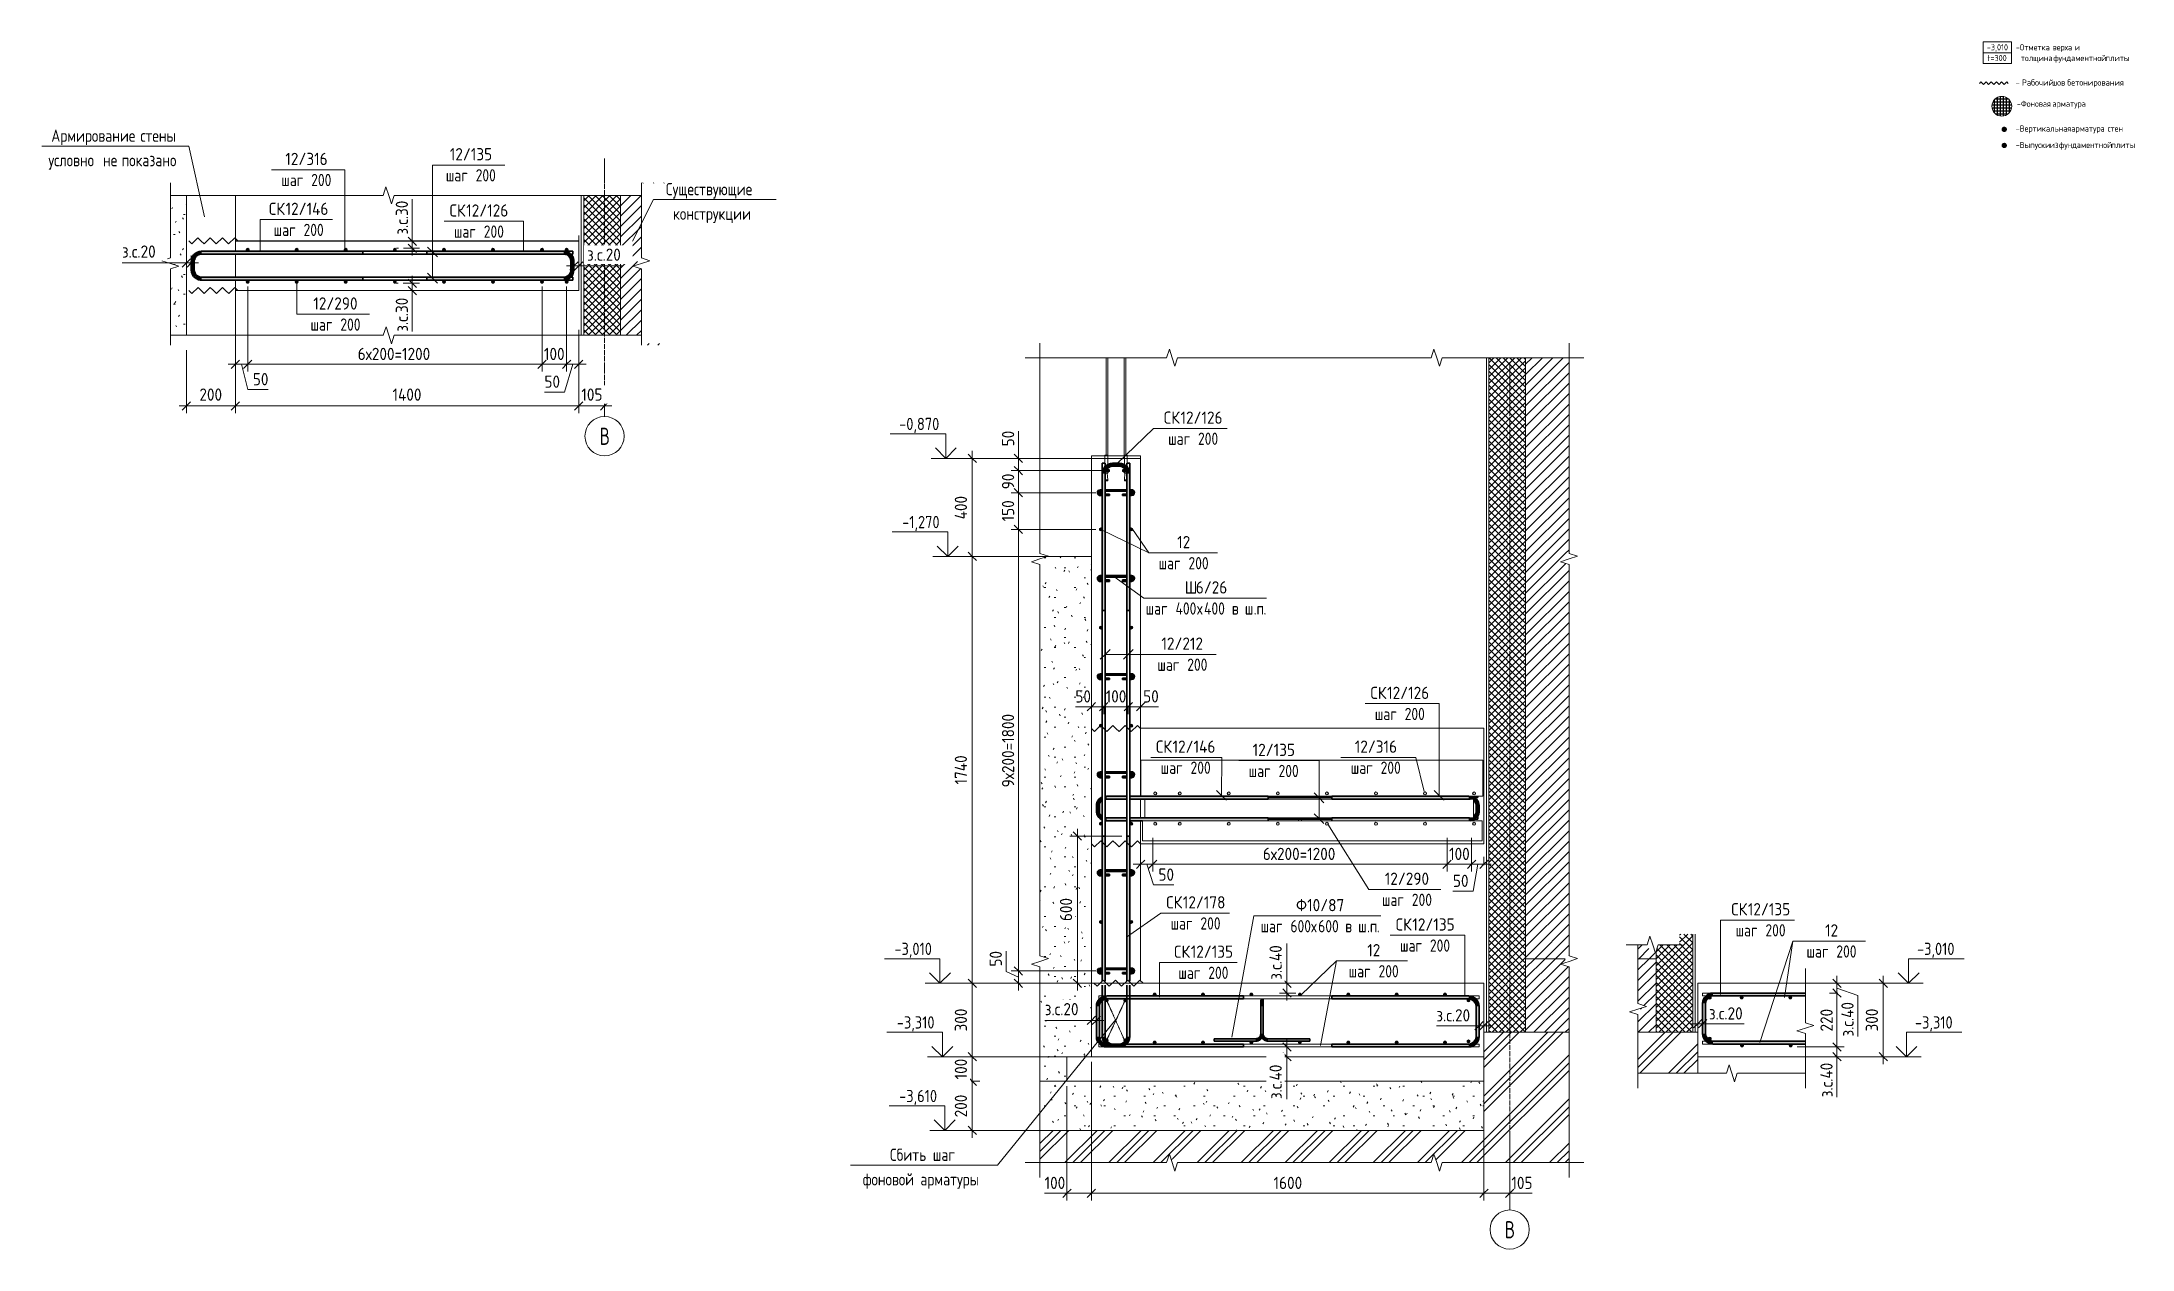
# Model space of a CAD drawing. Header units: millimetres. Extents: x 1059 to 21651, y -4238 to 7265.
# Drawn here: x 13128 to 21651, y -4094 to 828 of the extents above; entities that cross this region are included whole.
import ezdxf

# ---------------------------------------------------------------- set-up
doc = ezdxf.new("R2010")
doc.units = ezdxf.units.MM
doc.linetypes.add('01 Штриховая _2 мм_', pattern=[3, 2, -1])
doc.linetypes.add('02 Штрихпунктирная _20 мм_', pattern=[25, 20, -2.5, 0, -2.5])
for name, color, linetype, lineweight in [('AA_Dim', 7, 'Continuous', 9), ('AA_Dim-20', 7, 'Continuous', 9), ('AA_Linii', 7, 'Continuous', 9), ('AA_Oformlenie', 7, 'Continuous', 9), ('AA_Vinoska', 7, 'Continuous', 9), ('AA_Visotnaya otmetka', 7, 'Continuous', 9), ('AF_Balki', 7, 'Continuous', 20), ('AF_Perekritie', 7, 'Continuous', 60), ('AF_Perekritie_Опалубка', 253, 'Continuous', 20), ('AF_Perekritie_Опалубка_Существующая', 253, 'Continuous', 20), ('AF_Stena', 7, 'Continuous', 60), ('AF_Stena_Опалубка', 253, 'Continuous', 20), ('AF_Stena_Опалубка_Существующая', 253, 'Continuous', 20), ('KR_Armatura', 7, 'Continuous', 20), ('KR_Armatura_Tonkie', 7, 'Continuous', 20), ('KR_Colonna_KG', 7, 'Continuous', 20), ('KR_Detal', 7, 'Continuous', 20), ('KR_Fundament', 7, 'Continuous', 20), ('Оси', 7, 'Continuous', 9)]:
    doc.layers.add(name, color=color, linetype=linetype, lineweight=lineweight)
doc.styles.add('GOST Common', font='GOST_Common.ttf', dxfattribs={"width": 0.85, "height": 50})
doc.styles.add('GOST Common_2', font='GOST_Common.ttf', dxfattribs={"width": 0.9, "height": 25})
doc.styles.add('ISOCPEUR', font='isocpeur.TTF', dxfattribs={"width": 0.85, "height": 50})
doc.styles.add('ISOCPEUR_1', font='isocpeur.TTF', dxfattribs={"width": 0.9, "height": 50})
doc.styles.add('ISOCPEUR_2', font='isocpeur.TTF', dxfattribs={"width": 0.8, "height": 50})
doc.styles.add('ISOCPEUR_4', font='isocpeur.TTF', dxfattribs={"width": 0.7, "height": 70})
doc.styles.add('ISOCPEUR_5', font='isocpeur.TTF', dxfattribs={"width": 0.85, "height": 25})
doc.dimstyles.new('00_Точн_3_знака__прозр_', dxfattribs={"dimscale": 304.8, "dimtxt": 50.137748, "dimasz": 0.111549, "dimexe": 0.098425, "dimexo": 0.065617, "dimgap": 0.006562, "dimtad": 1, "dimdec": 3, "dimrnd": 0.001, "dimdsep": 46, "dimtxsty": 'ISOCPEUR_1', "dimblk1": 'OBLIQUE', "dimblk2": 'OBLIQUE', "dimsah": 1, "dimcen": 0.09, "dimdle": 0.098425, "dimazin": 0, "dimtfac": 1, "dimtdec": 4, "dimtix": 1, "dimtmove": 1, "dimatfit": 3, "dimfxl": 1, "dimtvp": 1, "dimtolj": 1, "dimtzin": 0, "dimlwd": 18, "dimlwe": 18, "dimarcsym": 2})
doc.dimstyles.new('00_Точн_3_знака__прозр__1', dxfattribs={"dimscale": 304.8, "dimtxt": 50.137748, "dimasz": 0.111549, "dimexe": 0.098425, "dimexo": 0.065617, "dimgap": 0.006562, "dimtad": 1, "dimdec": 3, "dimrnd": 0.001, "dimdsep": 46, "dimtxsty": 'ISOCPEUR_1', "dimblk1": 'OBLIQUE', "dimblk2": 'OBLIQUE', "dimsah": 1, "dimcen": 0.09, "dimdle": 0.098425, "dimazin": 0, "dimtfac": 1, "dimtdec": 4, "dimtix": 1, "dimtmove": 0, "dimatfit": 3, "dimfxl": 1, "dimtvp": 1, "dimtolj": 1, "dimtzin": 0, "dimlwd": 18, "dimlwe": 18, "dimarcsym": 2})
doc.dimstyles.new('01_Точн_3_знака__непрозр_', dxfattribs={"dimscale": 304.8, "dimtxt": 50.137748, "dimasz": 0.111549, "dimexe": 0.098425, "dimexo": 0.065617, "dimgap": 0.019685, "dimtad": 1, "dimdec": 3, "dimrnd": 0.001, "dimdsep": 46, "dimtxsty": 'ISOCPEUR_1', "dimblk1": 'OBLIQUE', "dimblk2": 'OBLIQUE', "dimsah": 1, "dimcen": 0.09, "dimdle": 0.098425, "dimazin": 0, "dimtfac": 1, "dimtdec": 4, "dimtix": 1, "dimtmove": 1, "dimatfit": 3, "dimfxl": 1, "dimtvp": 1, "dimtfill": 1, "dimtolj": 1, "dimtzin": 0, "dimlwd": 18, "dimlwe": 18, "dimarcsym": 2})
doc.dimstyles.new('01_Точн_3_знака__непрозр__1', dxfattribs={"dimscale": 304.8, "dimtxt": 50.137748, "dimasz": 0.111549, "dimexe": 0.098425, "dimexo": 0.065617, "dimgap": 0.019685, "dimtad": 1, "dimdec": 3, "dimrnd": 0.001, "dimdsep": 46, "dimtxsty": 'ISOCPEUR_1', "dimblk1": 'OBLIQUE', "dimblk2": 'OBLIQUE', "dimsah": 1, "dimcen": 0.09, "dimdle": 0.098425, "dimazin": 0, "dimtfac": 1, "dimtdec": 4, "dimtix": 1, "dimtmove": 0, "dimatfit": 3, "dimfxl": 1, "dimtvp": 1, "dimtfill": 1, "dimtolj": 1, "dimtzin": 0, "dimlwd": 18, "dimlwe": 18, "dimarcsym": 2})
doc.dimstyles.new('05_Округл_1мм__прозр_', dxfattribs={"dimscale": 304.8, "dimtxt": 50.137748, "dimasz": 0.111549, "dimexe": 0.098425, "dimexo": 0.065617, "dimgap": 0.006562, "dimtad": 1, "dimdec": 0, "dimdsep": 46, "dimtxsty": 'ISOCPEUR_1', "dimblk1": 'OBLIQUE', "dimblk2": 'OBLIQUE', "dimsah": 1, "dimcen": 0.09, "dimdle": 0.098425, "dimazin": 0, "dimtfac": 1, "dimtdec": 4, "dimtix": 1, "dimtmove": 0, "dimatfit": 3, "dimfxl": 1, "dimtvp": 1, "dimtolj": 1, "dimtzin": 0, "dimlwd": 18, "dimlwe": 18, "dimarcsym": 2})
doc.dimstyles.new('05_Округл_1мм__прозр__1', dxfattribs={"dimscale": 304.8, "dimtxt": 50.137748, "dimasz": 0.111549, "dimexe": 0.098425, "dimexo": 0.065617, "dimgap": 0.006562, "dimtad": 1, "dimdec": 0, "dimdsep": 46, "dimtxsty": 'ISOCPEUR_1', "dimblk1": 'OBLIQUE', "dimblk2": 'OBLIQUE', "dimsah": 1, "dimcen": 0.09, "dimdle": 0.098425, "dimazin": 0, "dimtfac": 1, "dimtdec": 4, "dimtix": 1, "dimtmove": 1, "dimatfit": 3, "dimfxl": 1, "dimtvp": 1, "dimtolj": 1, "dimtzin": 0, "dimlwd": 18, "dimlwe": 18, "dimarcsym": 2})
doc.dimstyles.new('05_Округл_5мм__прозр__1', dxfattribs={"dimscale": 304.8, "dimtxt": 50.137748, "dimasz": 0.111549, "dimexe": 0.098425, "dimexo": 0.065617, "dimgap": 0.006562, "dimtad": 1, "dimdec": 0, "dimrnd": 5, "dimdsep": 46, "dimtxsty": 'ISOCPEUR_1', "dimblk1": 'OBLIQUE', "dimblk2": 'OBLIQUE', "dimsah": 1, "dimcen": 0.09, "dimdle": 0.098425, "dimazin": 0, "dimtfac": 1, "dimtdec": 4, "dimtix": 1, "dimtmove": 1, "dimatfit": 3, "dimfxl": 1, "dimtvp": 1, "dimtolj": 1, "dimtzin": 0, "dimlwd": 18, "dimlwe": 18, "dimarcsym": 2})
pattern_1 = [(45, (17539.444, -300), (-21.2132, 21.2132), [])]
pattern_2 = [(0, (17539.444, -300), (162.56, 40.64), [6.706, -115.214, 6.706, -115.214, -650.24]), (0, (17539.444, -300), (162.56, 40.64), [-243.84, 6.706, -237.134, 6.706, -115.214, -284.48]), (0, (17539.444, -300), (162.56, 40.64), [-609.6, 6.706, -74.574, 6.706, -196.494]), (120, (17600.404, -279.68), (-116.47527, 120.4611), [6.706, -115.214, 6.706, -115.214, -650.24]), (120, (17600.404, -279.68), (-116.47527, 120.4611), [-243.84, 6.706, -237.134, 6.706, -115.214, -284.48]), (120, (17600.404, -279.68), (-116.47527, 120.4611), [-609.6, 6.706, -74.574, 6.706, -196.494]), (240, (17620.724, -198.4), (-46.08473, -161.1011), [6.706, -115.214, 6.706, -115.214, -650.24]), (240, (17620.724, -198.4), (-46.08473, -161.1011), [-243.84, 6.706, -237.134, 6.706, -115.214, -284.48]), (240, (17620.724, -198.4), (-46.08473, -161.1011), [-609.6, 6.706, -74.574, 6.706, -196.494])]
pattern_3 = [(45, (18557.905, -300), (-21.2132, 21.2132), [])]

msp = doc.modelspace()

# ---------------------------------------------------------------- texts
at = {"layer": 'AA_Vinoska', "attachment_point": 1}
for s, insert, char_height, width, style in [('-3,010', (21058.1108, 818.3053), 25, 101.012625, 'GOST Common_2'), ('t=300', (21060.8108, 774.4997), 25, 94.518956, 'GOST Common_2'), (' - ', (21160.5832, 818.1867), 25, 38.240494, 'GOST Common_2'), ('Отметка', (21192.1348, 818.1867), 25, 152.961975, 'GOST Common_2'), ('толщина', (21196.5121, 774.4367), 25, 151.518937, 'GOST Common_2'), ('\\fGOST Common|b0|i0|c204|p34|;\\W.9; ', (21318.3411, 818.1867), 25, 9.379744, 'GOST Common_2'), ('\\fGOST Common|b0|i0|c204|p34|;\\W.9; ', (21321.5277, 774.4367), 25, 9.379744, 'GOST Common_2'), ('верха', (21326.0801, 818.1867), 25, 99.569587, 'GOST Common_2'), ('фундаментной', (21329.2668, 774.4367), 25, 248.20245, 'GOST Common_2'), ('\\fGOST Common|b0|i0|c204|p34|;\\W.9; ', (21408.2332, 818.1867), 25, 9.379744, 'GOST Common_2'), ('\\fGOST Common|b0|i0|c204|p34|;\\W.9;и', (21415.9723, 818.1867), 25, 19.481006, 'GOST Common_2'), ('\\fGOST Common|b0|i0|c204|p34|;\\W.9; ', (21534.0543, 774.4367), 25, 9.379744, 'GOST Common_2'), ('плиты', (21541.7933, 774.4367), 25, 104.620219, 'GOST Common_2'), (' - ', (21159.7203, 674.7195), 25, 49.744709, 'ISOCPEUR_5'), ('Рабочий', (21200.7638, 674.7195), 25, 132.879703, 'ISOCPEUR_5'), ('\\fISOCPEUR|b0|i0|c204|p34|;\\W.85; ', (21310.4005, 674.7195), 25, 15.672991, 'ISOCPEUR_5'), ('шов', (21323.332, 674.7195), 25, 59.966225, 'ISOCPEUR_5'), ('\\fISOCPEUR|b0|i0|c204|p34|;\\W.85; ', (21372.8091, 674.7195), 25, 15.672991, 'ISOCPEUR_5'), ('бетонирования', (21385.7406, 674.7195), 25, 245.997809, 'ISOCPEUR_5'), (' - ', (21165.3904, 588.2712), 25, 38.240494, 'GOST Common_2'), ('Фоновая', (21196.9419, 588.2712), 25, 146.468306, 'GOST Common_2'), ('\\fGOST Common|b0|i0|c204|p34|;\\W.9; ', (21317.7904, 588.2712), 25, 9.379744, 'GOST Common_2'), ('арматура', (21325.5294, 588.2712), 25, 169.556906, 'GOST Common_2'), ('Армирование', (13166.7592, 470.6026), 50, 422.489312, 'GOST Common'), ('\\fGOST Common|b0|i0|c204|p34|;\\W.85; ', (13515.3478, 470.6026), 50, 17.717294, 'GOST Common'), ('стены', (13529.966, 470.6026), 50, 192.164494, 'GOST Common'), (' - ', (21160.2747, 487.2131), 25, 38.240494, 'GOST Common_2'), ('Вертикальная', (21191.8263, 487.2131), 25, 246.037894, 'GOST Common_2'), ('\\fGOST Common|b0|i0|c204|p34|;\\W.9; ', (21394.8279, 487.2131), 25, 9.379744, 'GOST Common_2'), ('арматура', (21402.5669, 487.2131), 25, 169.556906, 'GOST Common_2'), ('\\fGOST Common|b0|i0|c204|p34|;\\W.9; ', (21542.4654, 487.2131), 25, 9.379744, 'GOST Common_2'), ('стен', (21550.2044, 487.2131), 25, 80.088581, 'GOST Common_2'), ('условно', (13154.9442, 370.6026), 50, 252.130719, 'GOST Common'), ('\\fGOST Common|b0|i0|c204|p34|;\\W.85; ', (13362.9729, 370.6026), 50, 17.717294, 'GOST Common'), ('не', (13377.5911, 370.6026), 50, 73.594912, 'GOST Common'), ('\\fGOST Common|b0|i0|c204|p34|;\\W.85; ', (13438.313, 370.6026), 50, 17.717294, 'GOST Common'), ('показано', (13452.9312, 370.6026), 50, 299.831125, 'GOST Common'), ('12/316', (14120.7967, 375.7185), 50, 210.683475, 'ISOCPEUR_1'), ('12/135', (14791.3633, 394.9375), 50, 210.683475, 'ISOCPEUR_1'), (' - ', (21160.2747, 420.0651), 25, 38.240494, 'GOST Common_2'), ('Выпуски', (21191.8263, 420.0651), 25, 138.5316, 'GOST Common_2'), ('\\fGOST Common|b0|i0|c204|p34|;\\W.9; ', (21306.1263, 420.0651), 25, 9.379744, 'GOST Common_2'), ('из', (21313.8654, 420.0651), 25, 37.518975, 'GOST Common_2'), ('\\fGOST Common|b0|i0|c204|p34|;\\W.9; ', (21344.8216, 420.0651), 25, 9.379744, 'GOST Common_2'), ('фундаментной', (21352.5607, 420.0651), 25, 248.20245, 'GOST Common_2'), ('\\fGOST Common|b0|i0|c204|p34|;\\W.9; ', (21557.3482, 420.0651), 25, 9.379744, 'GOST Common_2'), ('плиты', (21565.0872, 420.0651), 25, 104.620219, 'GOST Common_2'), ('шаг', (14104.5167, 289.7375), 50, 116.7257, 'ISOCPEUR_2'), (' 200', (14200.825, 289.7375), 50, 133.4008, 'ISOCPEUR_2'), ('шаг', (14775.0833, 308.9565), 50, 116.7257, 'ISOCPEUR_2'), (' 200', (14871.3916, 308.9565), 50, 133.4008, 'ISOCPEUR_2'), ('СК', (14053.8314, 172.3041), 50, 82.253137, 'ISOCPEUR_1'), ('12/146', (14121.6971, 172.3041), 50, 215.012587, 'ISOCPEUR_1'), ('Существующие', (15672.4524, 252.5581), 50, 483.818406, 'GOST Common'), (' 200', (14169.5898, 86.3231), 50, 133.4008, 'ISOCPEUR_2'), ('СК', (14790.3532, 165.4835), 50, 82.253137, 'ISOCPEUR_1'), ('12/126', (14858.2188, 165.4835), 50, 210.683475, 'ISOCPEUR_1'), ('конструкции', (15701.6924, 152.5581), 50, 412.949231, 'GOST Common'), ('шаг', (14073.2814, 86.3231), 50, 116.7257, 'ISOCPEUR_2'), ('шаг', (14808.0932, 79.5024), 50, 116.7257, 'ISOCPEUR_2'), (' 200', (14904.4015, 79.5024), 50, 133.4008, 'ISOCPEUR_2'), ('12/290', (14234.8204, -213.6152), 50, 222.227775, 'ISOCPEUR_1'), ('СК', (17702.375, -679.038), 50, 82.253137, 'ISOCPEUR_1'), ('12/126', (17770.2406, -679.038), 50, 210.683475, 'ISOCPEUR_1'), (' 200', (17816.4233, -765.0191), 50, 133.4008, 'ISOCPEUR_2'), ('шаг', (17720.115, -765.0191), 50, 116.7257, 'ISOCPEUR_2'), ('12', (17756.9935, -1186.5047), 50, 66.379725, 'ISOCPEUR_1'), (' 200', (17777.5318, -1272.4858), 50, 133.4008, 'ISOCPEUR_2'), ('шаг', (17681.2235, -1272.4858), 50, 116.7257, 'ISOCPEUR_2'), ('\\fISOCPEUR|b0|i0|c204|p34|;\\W.9;Ш', (17787.5388, -1371.2542), 50, 54.835425, 'ISOCPEUR_1'), ('6/26', (17832.7825, -1371.2542), 50, 155.84805, 'ISOCPEUR_1'), ('шаг', (17628.3788, -1457.2353), 50, 116.7257, 'ISOCPEUR_2'), (' 400', (17724.6871, -1457.2353), 50, 137.2489, 'ISOCPEUR_2'), ('\\fISOCPEUR|b0|i0|c204|p34|;\\W.8;х', (17837.9288, -1457.2353), 50, 34.6329, 'ISOCPEUR_2'), ('400 ', (17866.5038, -1457.2353), 50, 137.2489, 'ISOCPEUR_2'), ('\\fISOCPEUR|b0|i0|c204|p34|;\\W.8;в', (17979.7454, -1457.2353), 50, 34.6329, 'ISOCPEUR_2'), ('\\fISOCPEUR|b0|i0|c204|p34|;\\W.8; ', (18008.3204, -1457.2353), 50, 29.5021, 'ISOCPEUR_2'), ('\\fISOCPEUR|b0|i0|c204|p34|;\\W.8;ш', (18032.6621, -1457.2353), 50, 43.6118, 'ISOCPEUR_2'), ('\\fISOCPEUR|b0|i0|c204|p34|;\\W.8;.', (18068.6454, -1457.2353), 50, 14.1097, 'ISOCPEUR_2'), ('\\fISOCPEUR|b0|i0|c204|p34|;\\W.8;п', (18080.2871, -1457.2353), 50, 34.6329, 'ISOCPEUR_2'), ('\\fISOCPEUR|b0|i0|c204|p34|;\\W.8;.', (18108.8621, -1457.2353), 50, 14.1097, 'ISOCPEUR_2'), ('12/212', (17692.5035, -1600.392), 50, 210.683475, 'ISOCPEUR_1'), ('шаг', (17676.2235, -1686.373), 50, 116.7257, 'ISOCPEUR_2'), (' 200', (17772.5318, -1686.373), 50, 133.4008, 'ISOCPEUR_2'), ('СК', (18544.9312, -1801.2097), 50, 82.253137, 'ISOCPEUR_1'), ('12/126', (18612.7968, -1801.2097), 50, 210.683475, 'ISOCPEUR_1'), ('шаг', (18562.6712, -1887.1907), 50, 116.7257, 'ISOCPEUR_2'), (' 200', (18658.9796, -1887.1907), 50, 133.4008, 'ISOCPEUR_2'), ('СК', (17670.2001, -2020.4195), 50, 82.253137, 'ISOCPEUR_1'), ('12/146', (17738.0657, -2020.4195), 50, 215.012587, 'ISOCPEUR_1'), ('12/135', (18064.6985, -2033.5341), 50, 210.683475, 'ISOCPEUR_1'), ('12/316', (18480.9117, -2020.353), 50, 210.683475, 'ISOCPEUR_1'), ('шаг', (17689.6501, -2106.4006), 50, 116.7257, 'ISOCPEUR_2'), (' 200', (17785.9585, -2106.4006), 50, 133.4008, 'ISOCPEUR_2'), (' 200', (18144.7268, -2119.5151), 50, 133.4008, 'ISOCPEUR_2'), ('шаг', (18464.6317, -2106.334), 50, 116.7257, 'ISOCPEUR_2'), (' 200', (18560.94, -2106.334), 50, 133.4008, 'ISOCPEUR_2'), ('шаг', (18048.4185, -2119.5151), 50, 116.7257, 'ISOCPEUR_2'), ('12/290', (18603.3439, -2558.9424), 50, 222.227775, 'ISOCPEUR_1'), ('СК', (17712.1213, -2655.1684), 50, 82.253137, 'ISOCPEUR_1'), ('12/178', (17779.987, -2655.1684), 50, 210.683475, 'ISOCPEUR_1'), ('\\fISOCPEUR|b0|i0|c204|p34|;\\W.9;Ф', (18241.4796, -2666.5888), 50, 54.835425, 'ISOCPEUR_1'), ('10/87', (18286.7233, -2666.5888), 50, 183.265762, 'ISOCPEUR_1'), ('шаг', (18591.8339, -2644.9234), 50, 116.7257, 'ISOCPEUR_2'), (' 200', (18688.1422, -2644.9234), 50, 133.4008, 'ISOCPEUR_2'), ('СК', (20015.7682, -2683.2741), 50, 82.253137, 'ISOCPEUR_1'), ('12/135', (20083.6338, -2683.2741), 50, 210.683475, 'ISOCPEUR_1'), ('шаг', (17729.8613, -2741.1494), 50, 116.7257, 'ISOCPEUR_2'), (' 200', (17826.1697, -2741.1494), 50, 133.4008, 'ISOCPEUR_2'), ('шаг', (18096.8596, -2752.5698), 50, 116.7257, 'ISOCPEUR_2'), (' 600', (18193.1679, -2752.5698), 50, 133.4008, 'ISOCPEUR_2'), ('\\fISOCPEUR|b0|i0|c204|p34|;\\W.8;х', (18303.2346, -2752.5698), 50, 34.6329, 'ISOCPEUR_2'), ('600 ', (18331.8096, -2752.5698), 50, 133.4008, 'ISOCPEUR_2'), ('\\fISOCPEUR|b0|i0|c204|p34|;\\W.8;в', (18441.8763, -2752.5698), 50, 34.6329, 'ISOCPEUR_2'), ('\\fISOCPEUR|b0|i0|c204|p34|;\\W.8; ', (18470.4513, -2752.5698), 50, 29.5021, 'ISOCPEUR_2'), ('\\fISOCPEUR|b0|i0|c204|p34|;\\W.8;ш', (18494.7929, -2752.5698), 50, 43.6118, 'ISOCPEUR_2'), ('\\fISOCPEUR|b0|i0|c204|p34|;\\W.8;.', (18530.7763, -2752.5698), 50, 14.1097, 'ISOCPEUR_2'), ('\\fISOCPEUR|b0|i0|c204|p34|;\\W.8;п', (18542.4179, -2752.5698), 50, 34.6329, 'ISOCPEUR_2'), ('\\fISOCPEUR|b0|i0|c204|p34|;\\W.8;.', (18570.9929, -2752.5698), 50, 14.1097, 'ISOCPEUR_2'), ('СК', (18647.808, -2745.5021), 50, 82.253137, 'ISOCPEUR_1'), ('12/135', (18715.6736, -2745.5021), 50, 210.683475, 'ISOCPEUR_1'), ('шаг', (20033.5082, -2769.2551), 50, 116.7257, 'ISOCPEUR_2'), (' 200', (20129.8165, -2769.2551), 50, 133.4008, 'ISOCPEUR_2'), ('12', (20398.4258, -2769.5811), 50, 66.379725, 'ISOCPEUR_1'), ('СК', (17744.2068, -2856.4184), 50, 82.253137, 'ISOCPEUR_1'), ('12/135', (17812.0724, -2856.4184), 50, 210.683475, 'ISOCPEUR_1'), ('12', (18531.8512, -2850.2159), 50, 66.379725, 'ISOCPEUR_1'), ('шаг', (18665.548, -2831.4832), 50, 116.7257, 'ISOCPEUR_2'), (' 200', (18761.8563, -2831.4832), 50, 133.4008, 'ISOCPEUR_2'), ('шаг', (20322.6558, -2855.5622), 50, 116.7257, 'ISOCPEUR_2'), (' 200', (20418.9641, -2855.5622), 50, 133.4008, 'ISOCPEUR_2'), ('шаг', (17761.9468, -2942.3994), 50, 116.7257, 'ISOCPEUR_2'), (' 200', (17858.2551, -2942.3994), 50, 133.4008, 'ISOCPEUR_2'), ('шаг', (18456.0812, -2936.1969), 50, 116.7257, 'ISOCPEUR_2'), (' 200', (18552.3896, -2936.1969), 50, 133.4008, 'ISOCPEUR_2'), ('Сбить', (16586.2237, -3684.4516), 50, 193.527363, 'GOST Common'), ('\\fGOST Common|b0|i0|c204|p34|;\\W.85; ', (16745.8998, -3684.4516), 50, 17.717294, 'GOST Common'), ('шаг', (16760.518, -3684.4516), 50, 124.021056, 'GOST Common'), ('фоновой', (16474.8737, -3784.4516), 50, 267.122275, 'GOST Common'), ('\\fGOST Common|b0|i0|c204|p34|;\\W.85; ', (16695.2716, -3784.4516), 50, 17.717294, 'GOST Common'), ('арматуры', (16709.8899, -3784.4516), 50, 320.274156, 'GOST Common')]:
    msp.add_mtext(s, dxfattribs=dict(at, insert=insert, char_height=char_height, width=width, style=style))
at = {"layer": 'AA_Visotnaya otmetka', "char_height": 50, "attachment_point": 1, "line_spacing_factor": 1.135194, "style": 'ISOCPEUR'}
for s, insert, width in [('-0,870', (16623.4232, -704.8641), 191.919467), ('-1,270', (16635.562, -1104.8641), 181.691784), ('-3,010', (16604.0253, -2844.8641), 181.691784), ('-3,010', (20773.2593, -2844.8641), 181.691784), ('-3,310', (16613.8878, -3144.8641), 181.691784), ('-3,310', (20764.8342, -3144.8641), 181.691784), ('-3,610', (16623.3779, -3444.8641), 181.691784)]:
    msp.add_mtext(s, dxfattribs=dict(at, insert=insert, width=width))
at = {"layer": 'Оси', "char_height": 70, "width": 48.261587, "attachment_point": 1, "style": 'ISOCPEUR_4'}
for insert in [(15402.3744, -745.0688), (19092.6197, -3979.8846)]:
    msp.add_mtext('\\fISOCPEUR|b0|i0|c204|p34|;\\W.7;В', dxfattribs=dict(at, insert=insert))

# ---------------------------------------------------------------- blocks, each defined once
blk = doc.blocks.new('Лестница - Лестница-3665978-КР_РЗ_Арм_а')
at = {"layer": 'AF_Perekritie', "lineweight": 20}
for p, q in [((19585.1, 15.3), (19585.1, 38.6)), ((19585.1, 16.6), (19585.1, -25.4)), ((20985.1, 16.6), (19585.1, 16.6)), ((19585.1, 16.6), (19585.1, 15.3)), ((19585.1, 15.3), (20985.1, 15.3)), ((20985.1, 38.6), (20985.1, 15.3)), ((20985.1, -186.1), (20985.1, 16.6)), ((20985.1, 15.3), (20985.1, 16.6)), ((19585.1, -37.4), (19585.1, -131.4)), ((19585.1, -143.4), (19585.1, -186.1)), ((19585.1, -185.6), (19585.1, -186.1)), ((19585.1, -186.1), (20985.1, -186.1)), ((20985.1, -186.1), (20985.1, -185.6))]:
    blk.add_line(p, q, dxfattribs=at)
blk = doc.blocks.new('011_ЛинияОбрыва _ЭлУзла_Линия_ - Тип 1-4009934-КР_РЗ_Арм_а')
at = {"layer": 'AA_Oformlenie'}
for p, q in [((20187.5, 201.6), (19320.1, 201.6)), ((21190.1, 201.6), (20232.1, 201.6))]:
    blk.add_line(p, q, dxfattribs=at)
blk = doc.blocks.new('011_ЛинияОбрыва _ЭлУзла_Линия_ - Тип 1-V11-КР_РЗ_Арм_а')
at = {"layer": 'AA_Oformlenie'}
for p, q in [((19320.1, -368.3), (20188.1, -368.3)), ((20232.6, -368.3), (21190.1, -368.3))]:
    blk.add_line(p, q, dxfattribs=at)
blk = doc.blocks.new('Последовательность узлов - 3мм масшт20-904339-КР_РЗ_Арм_а')
at = {"layer": 'AA_Oformlenie'}
for p, q in [((19394.7, 16.7), (19407.2, 4.2)), ((19432.2, 29.2), (19407.2, 4.2)), ((19444.7, 16.7), (19432.2, 29.2)), ((19444.7, 16.7), (19457.2, 4.2)), ((19482.2, 29.2), (19457.2, 4.2)), ((19494.7, 16.7), (19482.2, 29.2)), ((19494.7, 16.7), (19507.2, 4.2)), ((19532.2, 29.2), (19507.2, 4.2)), ((19544.7, 16.7), (19532.2, 29.2)), ((19544.7, 16.7), (19557.2, 4.2)), ((19582.2, 29.2), (19557.2, 4.2)), ((19594.7, 16.7), (19582.2, 29.2))]:
    blk.add_line(p, q, dxfattribs=at)
blk = doc.blocks.new('011_ЛинияОбрыва _ЭлУзла_Линия_ - Тип 1-4009939-КР_РЗ_Арм_а')
at = {"layer": 'AA_Oformlenie'}
for p, q in [((21240.1, -52.9), (21240.1, 201.6)), ((21240.1, -352.4), (21240.1, -97.4))]:
    blk.add_line(p, q, dxfattribs=at)
blk = doc.blocks.new('011_ЛинияОбрыва _ЭлУзла_Линия_ - Тип 1-4056345-КР_РЗ_Арм_а')
at = {"layer": 'AA_Oformlenie'}
for p, q in [((19320.1, -52.9), (19320.1, 201.6)), ((19320.1, -352.4), (19320.1, -97.4))]:
    blk.add_line(p, q, dxfattribs=at)
blk = doc.blocks.new('Лестница - Лестница-3665978-КР_РЗ_Арм_2')
at = {"layer": 'AF_Perekritie', "lineweight": 20}
for p, q in [((19585.1, -2170), (19585.1, -1970)), ((19585.1, -1970), (20985.1, -1970)), ((20985.1, -1970), (20985.1, -2170)), ((19585.1, -2170), (19585.1, -2247.5)), ((19586.7, -2170), (19585.1, -2170)), ((19585.1, -2170), (19586.7, -2170)), ((20985.1, -2170), (20980.3, -2170)), ((20980.3, -2170), (20985.1, -2170)), ((20985.1, -2441.1), (20985.1, -2170)), ((19585.1, -2259.5), (19585.1, -2335.7)), ((19585.1, -2308.8), (19585.1, -2335.7)), ((19585.1, -2347.7), (19585.1, -2441.1)), ((19585.1, -2347.7), (19585.1, -2441.1)), ((20985.1, -2441.1), (20985.1, -2308.8)), ((19585.1, -2441.1), (20985.1, -2441.1))]:
    blk.add_line(p, q, dxfattribs=at)
blk = doc.blocks.new('261_Лягушка _НесАрм_РабПлоск_ - 10 А500-4009864-КР_РЗ_Арм_2')
at = {"layer": 'KR_Armatura_Tonkie', "lineweight": 35}
for points in [[(20075.7, -3104.1), (20085.1, -3104.1), (20084.9, -3077.8), (20084.4, -3076.6), (20083.6, -3075.5), (20082.6, -3074.7), (20081.4, -3074.2), (20080.1, -3074.1), (20078.7, -3074.3), (20077.6, -3074.7), (20076.3, -3075.8), (20075.7, -3076.6), (20075.2, -3077.8), (20075.1, -3080.7), (20075.2, -3104.1)], [(20080.1, -3216.2), (20085.1, -3216.2), (20084.9, -3104.1), (20075.1, -3104.1), (20075.2, -3216.2), (20078.8, -3216.2)], [(20055.1, -3246.2), (20055.1, -3236.2), (19885.1, -3236.4), (19885.1, -3246.2), (20034, -3246.2)], [(20055.1, -3246.2), (20063.6, -3244.9), (20070.1, -3242.2), (20076.3, -3237.4), (20081.2, -3230.7), (20084, -3224), (20084.9, -3216.2), (20075.1, -3216.2), (20073.5, -3223.9), (20069.2, -3230.4), (20062.5, -3234.7), (20055.1, -3236.4), (20055.1, -3246)], [(20105.1, -3246.2), (20105.1, -3236.2), (20097.4, -3234.7), (20090.9, -3230.4), (20086.5, -3223.6), (20085, -3216.7), (20083.9, -3224.2), (20080.9, -3231.4), (20080.1, -3232.5), (20083.8, -3237.4), (20090.4, -3242.3), (20097.3, -3245.2), (20100.1, -3245.6)], [(20105.1, -3246.2), (20275.1, -3246), (20275.1, -3236.2), (20105.1, -3236.4), (20105.1, -3246)]]:
    blk.add_hatch(color=256, dxfattribs=at).paths.add_polyline_path(points)
for p, q in [((20075.1, -3078.5), (20075.1, -3078.3)), ((20075.1, -3104.1), (20075.1, -3216.2)), ((20075.1, -3104.1), (20075.1, -3216.2)), ((20076.1, -3076.1), (20076.2, -3075.9)), ((20078.1, -3074.5), (20078.2, -3074.4)), ((20080.6, -3074.1), (20080.8, -3074.1)), ((20083, -3075), (20083.2, -3075.1)), ((20084.6, -3077), (20084.7, -3077.2)), ((20085, -3078.4), (20085, -3078.6)), ((20085.1, -3103.8), (20085.1, -3104.1)), ((20085.1, -3216.2), (20085.1, -3104.1)), ((20085.1, -3216.2), (20085.1, -3104.1)), ((20055.1, -3236.2), (19885.1, -3236.2)), ((19885.1, -3246.2), (19885.1, -3236.2)), ((19885.1, -3236.4), (19885.1, -3246)), ((20275.1, -3236.2), (20105.1, -3236.2)), ((20275.1, -3236.2), (20275.1, -3246.2)), ((20275.1, -3246), (20275.1, -3236.4)), ((19885.1, -3246.2), (20055.1, -3246.2)), ((20105.1, -3246.2), (20275.1, -3246.2))]:
    blk.add_line(p, q, dxfattribs=at)
at = {"layer": 'KR_Armatura_Tonkie', "lineweight": 35, "flags": 128}
for points in [[(20075.1, -3079.1), (20075.1, -3079.1), (20075.1, -3079.1), (20075.1, -3079.2), (20075.1, -3079.4), (20075.1, -3079.6), (20075.1, -3079.8), (20075.1, -3080), (20075.1, -3080.3), (20075.1, -3080.7), (20075.1, -3081), (20075.1, -3081.4), (20075.1, -3081.9), (20075.1, -3082.4), (20075.1, -3082.9), (20075.1, -3083.4), (20075.1, -3084), (20075.1, -3084.6), (20075.1, -3085.3), (20075.1, -3085.9), (20075.1, -3086.6), (20075.1, -3087.4), (20075.1, -3088.1), (20075.1, -3088.9), (20075.1, -3089.7), (20075.1, -3090.6), (20075.1, -3091.4), (20075.1, -3092.3), (20075.1, -3093.2), (20075.1, -3094.1), (20075.1, -3095), (20075.1, -3095.9), (20075.1, -3096.9), (20075.1, -3097.9), (20075.1, -3098.8), (20075.1, -3099.8), (20075.1, -3100.8), (20075.1, -3101.8), (20075.1, -3102.8), (20075.1, -3103.8), (20075.1, -3104.1)], [(20075.1, -3104.1), (20075.1, -3103.1), (20075.1, -3102.1), (20075.1, -3101.1), (20075.1, -3100.1), (20075.1, -3099.1), (20075.1, -3098.1), (20075.1, -3097.2), (20075.1, -3096.2), (20075.1, -3095.3), (20075.1, -3094.3), (20075.1, -3093.4), (20075.1, -3092.5), (20075.1, -3091.6), (20075.1, -3090.8), (20075.1, -3089.9), (20075.1, -3089.1), (20075.1, -3088.3), (20075.1, -3087.6), (20075.1, -3086.8), (20075.1, -3086.1), (20075.1, -3085.4), (20075.1, -3084.8), (20075.1, -3084.2), (20075.1, -3083.6), (20075.1, -3083), (20075.1, -3082.5), (20075.1, -3082), (20075.1, -3081.6), (20075.1, -3081.1), (20075.1, -3080.8), (20075.1, -3080.4), (20075.1, -3080.1), (20075.1, -3079.8)], [(20085.1, -3104.1), (20085.1, -3103.1), (20085.1, -3102.1), (20085.1, -3101.1), (20085.1, -3100.1), (20085.1, -3099.1), (20085.1, -3098.1), (20085.1, -3097.2), (20085.1, -3096.2), (20085.1, -3095.3), (20085.1, -3094.3), (20085.1, -3093.4), (20085.1, -3092.5), (20085.1, -3091.6), (20085.1, -3090.8), (20085.1, -3089.9), (20085.1, -3089.1), (20085.1, -3088.3), (20085.1, -3087.6), (20085.1, -3086.8), (20085.1, -3086.1), (20085.1, -3085.4), (20085.1, -3084.8), (20085.1, -3084.2), (20085.1, -3083.6), (20085.1, -3083), (20085.1, -3082.5), (20085.1, -3082), (20085.1, -3081.6), (20085.1, -3081.1), (20085.1, -3080.8), (20085.1, -3080.4), (20085.1, -3080.1), (20085.1, -3079.8), (20085.1, -3079.6), (20085.1, -3079.4), (20085.1, -3079.3), (20085.1, -3079.2), (20085.1, -3079.1), (20085.1, -3079.1), (20085.1, -3079.1)], [(20085.1, -3079.8), (20085.1, -3080), (20085.1, -3080.3), (20085.1, -3080.7), (20085.1, -3081), (20085.1, -3081.4), (20085.1, -3081.9), (20085.1, -3082.4), (20085.1, -3082.9), (20085.1, -3083.4), (20085.1, -3084), (20085.1, -3084.6), (20085.1, -3085.3), (20085.1, -3085.9), (20085.1, -3086.6), (20085.1, -3087.4), (20085.1, -3088.1), (20085.1, -3088.9), (20085.1, -3089.6)], [(20085.1, -3089.7), (20085.1, -3090.6), (20085.1, -3091.4), (20085.1, -3092.3), (20085.1, -3093.2), (20085.1, -3094.1), (20085.1, -3095), (20085.1, -3095.9), (20085.1, -3096.9), (20085.1, -3097.9), (20085.1, -3098.8), (20085.1, -3099.8), (20085.1, -3100.8), (20085.1, -3101.8), (20085.1, -3102.8), (20085.1, -3103.7)], [(20055.1, -3246.2), (20056.3, -3246.2), (20057.5, -3246.1), (20058.7, -3246), (20059.8, -3245.8), (20061, -3245.6), (20062.2, -3245.3), (20063.4, -3245), (20064.5, -3244.7), (20065.6, -3244.3), (20066.7, -3243.8), (20067.8, -3243.4), (20068.9, -3242.8), (20070, -3242.2), (20071, -3241.6), (20072, -3241), (20073, -3240.3), (20073.9, -3239.5), (20074.8, -3238.8), (20075.7, -3238), (20076.6, -3237.1), (20077.4, -3236.2), (20078.2, -3235.3), (20078.9, -3234.4), (20079.6, -3233.4), (20080.3, -3232.4), (20080.9, -3231.4), (20081.5, -3230.3), (20082.1, -3229.3), (20082.6, -3228.2), (20083, -3227.1), (20083.4, -3226), (20083.8, -3224.8), (20084.1, -3223.7), (20084.4, -3222.5), (20084.6, -3221.3), (20084.8, -3220.1), (20084.9, -3218.9), (20085, -3217.7), (20085.1, -3216.5), (20085.1, -3216.2)], [(20075.1, -3216.2), (20075, -3217), (20075, -3217.8), (20074.9, -3218.6), (20074.8, -3219.4), (20074.7, -3220.2), (20074.5, -3221), (20074.3, -3221.7), (20074, -3222.5), (20073.8, -3223.3), (20073.5, -3224), (20073.2, -3224.7), (20072.8, -3225.4), (20072.4, -3226.1), (20072, -3226.8), (20071.6, -3227.5), (20071.1, -3228.2), (20070.6, -3228.8), (20070.1, -3229.4), (20069.6, -3230), (20069, -3230.6), (20068.4, -3231.1), (20067.8, -3231.6), (20067.2, -3232.1), (20066.5, -3232.6), (20065.9, -3233), (20065.2, -3233.5), (20064.5, -3233.8), (20063.8, -3234.2), (20063, -3234.5), (20062.3, -3234.9), (20061.6, -3235.1), (20060.8, -3235.4), (20060, -3235.6), (20059.2, -3235.8), (20058.5, -3235.9), (20057.7, -3236), (20056.9, -3236.1), (20056.1, -3236.2), (20055.3, -3236.2), (20055.1, -3236.2)], [(20080, -3232.6), (20080.3, -3233.1), (20081, -3234.1), (20081.7, -3235.1), (20082.5, -3236), (20083.3, -3236.9), (20084.2, -3237.7), (20085, -3238.5), (20085.9, -3239.3), (20086.9, -3240.1), (20087.9, -3240.8), (20088.9, -3241.5), (20089.9, -3242.1), (20090.9, -3242.7), (20092, -3243.2), (20093.1, -3243.7), (20094.2, -3244.2), (20095.3, -3244.6), (20096.5, -3245), (20097.6, -3245.3), (20098.8, -3245.5), (20100, -3245.8), (20101.1, -3246), (20102.3, -3246.1), (20103.5, -3246.2), (20104.7, -3246.2), (20105.1, -3246.2)], [(20105.1, -3236.2), (20104.3, -3236.2), (20103.5, -3236.1), (20102.7, -3236.1), (20101.9, -3236), (20101.1, -3235.8), (20100.3, -3235.6), (20099.5, -3235.4), (20098.8, -3235.2), (20098, -3234.9), (20097.3, -3234.6), (20096.5, -3234.3), (20095.8, -3233.9), (20095.1, -3233.6), (20094.4, -3233.2), (20093.8, -3232.7), (20093.1, -3232.3), (20092.5, -3231.8), (20091.9, -3231.2), (20091.3, -3230.7), (20090.7, -3230.1), (20090.2, -3229.6), (20089.6, -3229), (20089.1, -3228.3), (20088.7, -3227.7), (20088.2, -3227), (20087.8, -3226.3), (20087.4, -3225.6), (20087.1, -3224.9), (20086.7, -3224.2), (20086.4, -3223.5), (20086.1, -3222.7), (20085.9, -3221.9), (20085.7, -3221.2), (20085.5, -3220.4), (20085.4, -3219.6), (20085.2, -3218.8), (20085.1, -3218), (20085.1, -3217.2), (20085.1, -3216.4), (20085.1, -3216.2)]]:
    blk.add_lwpolyline(points, dxfattribs=at)
blk = doc.blocks.new('350_Шпилька массив _НесАрм_РабПлоск_ - 350_Шпилька массив _НесАрм_РабПлоск_-4121825-КР_РЗ_Арм_2')
at = {"layer": 'KR_Armatura_Tonkie', "lineweight": 35}
for points in [[(19420.8, -1022), (19420.8, -1016.1), (19415.6, -1013.1), (19415.6, -1007.1), (19420.8, -1004), (19420.8, -998.2), (19417.2, -999.6), (19412.3, -1001.6), (19408.8, -1010.1), (19412.3, -1018.6), (19419.9, -1021.7)], [(19548.8, -1022), (19552.4, -1020.6), (19557.3, -1018.6), (19560.8, -1010.1), (19557.3, -1001.6), (19548.8, -998.2), (19548.8, -1004.1), (19554, -1007.1), (19554, -1013.1), (19548.8, -1016.2), (19548.8, -1021.7)], [(19420.8, -1371.9), (19420.8, -1366), (19415.6, -1363), (19415.6, -1357), (19420.8, -1353.9), (19420.8, -1348.2), (19417.2, -1349.5), (19412.3, -1351.6), (19408.8, -1360), (19412.3, -1368.5), (19419.9, -1371.6)], [(19548.8, -1371.9), (19552.4, -1370.5), (19557.3, -1368.5), (19560.8, -1360), (19557.3, -1351.6), (19548.8, -1348.2), (19548.8, -1354), (19554, -1357), (19554, -1363), (19548.8, -1366.2), (19548.8, -1371.6)], [(19420.8, -1771.9), (19420.8, -1766), (19415.6, -1762.9), (19415.6, -1757), (19420.8, -1753.9), (19420.8, -1748.2), (19417.2, -1749.5), (19412.3, -1751.6), (19408.8, -1760), (19412.3, -1768.5), (19419.9, -1771.6)], [(19548.8, -1771.9), (19552.4, -1770.5), (19557.3, -1768.5), (19560.8, -1760), (19557.3, -1751.6), (19548.8, -1748.2), (19548.8, -1754), (19554, -1757), (19554, -1763), (19548.8, -1766.2), (19548.8, -1771.6)], [(19420.8, -2171.9), (19420.8, -2166), (19415.6, -2163), (19415.6, -2157), (19420.8, -2153.9), (19420.8, -2148.2), (19417.2, -2149.5), (19412.3, -2151.6), (19408.8, -2160), (19412.3, -2168.5), (19419.9, -2171.6)], [(19548.8, -2171.9), (19552.4, -2170.5), (19557.3, -2168.5), (19560.8, -2160), (19557.3, -2151.6), (19548.8, -2148.2), (19548.8, -2154), (19554, -2157), (19554, -2163), (19548.8, -2166.2), (19548.8, -2171.6)], [(19420.8, -2571.9), (19420.8, -2566), (19415.6, -2563), (19415.6, -2557), (19420.8, -2553.9), (19420.8, -2548.2), (19417.2, -2549.5), (19412.3, -2551.6), (19408.8, -2560), (19412.3, -2568.5), (19419.9, -2571.6)], [(19548.8, -2571.9), (19552.4, -2570.5), (19557.3, -2568.5), (19560.8, -2560), (19557.3, -2551.6), (19548.8, -2548.2), (19548.8, -2554), (19554, -2557), (19554, -2563), (19548.8, -2566.2), (19548.8, -2571.6)], [(19420.8, -2971.9), (19420.8, -2966), (19415.6, -2963), (19415.6, -2957), (19420.8, -2953.9), (19420.8, -2948.2), (19417.2, -2949.5), (19412.3, -2951.6), (19408.8, -2960), (19412.3, -2968.5), (19419.9, -2971.6)], [(19548.8, -2971.9), (19552.4, -2970.5), (19557.3, -2968.5), (19560.8, -2960), (19557.3, -2951.6), (19548.8, -2948.2), (19548.8, -2954), (19554, -2957), (19554, -2963), (19548.8, -2966.2), (19548.8, -2971.6)]]:
    blk.add_hatch(color=256, dxfattribs=at).paths.add_polyline_path(points)
h = blk.add_hatch(color=256, dxfattribs=at)
h.paths.add_polyline_path([(19548, -1004.1), (19548.8, -1004), (19548.8, -998.1), (19541.1, -998.2), (19541.1, -1004.1), (19545.7, -1004.1)])
h.paths.add_polyline_path([(19420.8, -1004.1), (19429.1, -1004), (19429.1, -998.1), (19420.8, -998.2), (19420.8, -1004)])
h.paths.add_polyline_path([(19441.1, -1004.1), (19529.1, -1004), (19529.1, -998.1), (19441.1, -998.2), (19441.1, -1004.1)])
h = blk.add_hatch(color=256, dxfattribs=at)
h.paths.add_polyline_path([(19441.1, -1022.1), (19458.5, -1022), (19458.5, -1016.1), (19441.1, -1016.2), (19441.1, -1022)])
h.paths.add_polyline_path([(19420.8, -1022.1), (19429.1, -1021.9), (19429.1, -1016.1), (19420.8, -1016.2), (19420.8, -1022)])
h = blk.add_hatch(color=256, dxfattribs=at)
h.paths.add_polyline_path([(19548.8, -1022.1), (19548.8, -1016.1), (19541.1, -1016.2), (19541.1, -1022.1)])
h.paths.add_polyline_path([(19529.1, -1022.1), (19529.1, -1016.1), (19511.1, -1016.2), (19511.1, -1022.1)])
h = blk.add_hatch(color=256, dxfattribs=at)
h.paths.add_polyline_path([(19453.4, -1354), (19529.1, -1353.9), (19529.1, -1348), (19441.1, -1348.2), (19441.1, -1354)])
h.paths.add_polyline_path([(19541.1, -1354), (19548.8, -1353.9), (19548.8, -1348), (19541.1, -1348.2), (19541.1, -1354)])
h.paths.add_polyline_path([(19429.1, -1354), (19429.1, -1348), (19420.8, -1348.2), (19420.8, -1354)])
h = blk.add_hatch(color=256, dxfattribs=at)
h.paths.add_polyline_path([(19453.4, -1372), (19458.5, -1371.9), (19458.5, -1366), (19441.1, -1366.2), (19441.1, -1372)])
h.paths.add_polyline_path([(19429.1, -1372), (19429.1, -1366), (19420.8, -1366.2), (19420.8, -1372)])
h = blk.add_hatch(color=256, dxfattribs=at)
h.paths.add_polyline_path([(19548.8, -1372), (19548.8, -1366), (19541.1, -1366.2), (19541.1, -1372)])
h.paths.add_polyline_path([(19511.1, -1372), (19529.1, -1371.9), (19529.1, -1366), (19511.1, -1366.2), (19511.1, -1371.9)])
h = blk.add_hatch(color=256, dxfattribs=at)
h.paths.add_polyline_path([(19441.1, -1754), (19529.1, -1753.9), (19529.1, -1748), (19441.1, -1748.2), (19441.1, -1754)])
h.paths.add_polyline_path([(19429.1, -1754), (19429.1, -1748), (19420.8, -1748.2), (19420.8, -1754)])
h.paths.add_polyline_path([(19541.1, -1754), (19548.8, -1753.9), (19548.8, -1748), (19541.1, -1748.2), (19541.1, -1754)])
h = blk.add_hatch(color=256, dxfattribs=at)
h.paths.add_polyline_path([(19453.4, -1772), (19458.5, -1771.9), (19458.5, -1766), (19441.1, -1766.2), (19441.1, -1772)])
h.paths.add_polyline_path([(19429.1, -1772), (19429.1, -1766), (19420.8, -1766.2), (19420.8, -1772)])
h = blk.add_hatch(color=256, dxfattribs=at)
h.paths.add_polyline_path([(19548.8, -1772), (19548.8, -1766), (19541.1, -1766.2), (19541.1, -1772)])
h.paths.add_polyline_path([(19511.1, -1772), (19529.1, -1771.9), (19529.1, -1766), (19511.1, -1766.2), (19511.1, -1771.9)])
h = blk.add_hatch(color=256, dxfattribs=at)
h.paths.add_polyline_path([(19453.4, -2154), (19529.1, -2153.9), (19529.1, -2148), (19441.1, -2148.2), (19441.1, -2154)])
h.paths.add_polyline_path([(19420.8, -2154), (19429.1, -2153.9), (19429.1, -2148), (19420.8, -2148.2), (19420.8, -2153.9)])
h.paths.add_polyline_path([(19548, -2154), (19548.8, -2153.9), (19548.8, -2148), (19541.1, -2148.2), (19541.1, -2154), (19545.7, -2154)])
h = blk.add_hatch(color=256, dxfattribs=at)
h.paths.add_polyline_path([(19453.4, -2172), (19458.5, -2171.9), (19458.5, -2166), (19441.1, -2166.2), (19441.1, -2172)])
h.paths.add_polyline_path([(19429.1, -2172), (19429.1, -2166), (19420.8, -2166.2), (19420.8, -2172)])
h = blk.add_hatch(color=256, dxfattribs=at)
h.paths.add_polyline_path([(19548.8, -2172), (19548.8, -2166), (19541.1, -2166.2), (19541.1, -2172)])
h.paths.add_polyline_path([(19511.1, -2172), (19529.1, -2171.9), (19529.1, -2166), (19511.1, -2166.2), (19511.1, -2171.9)])
h = blk.add_hatch(color=256, dxfattribs=at)
h.paths.add_polyline_path([(19453.4, -2554), (19529.1, -2553.9), (19529.1, -2548), (19441.1, -2548.2), (19441.1, -2554)])
h.paths.add_polyline_path([(19548, -2554), (19548.8, -2553.9), (19548.8, -2548), (19541.1, -2548.2), (19541.1, -2554), (19545.7, -2554)])
h.paths.add_polyline_path([(19420.8, -2554), (19429.1, -2553.9), (19429.1, -2548), (19420.8, -2548.2), (19420.8, -2553.9)])
h = blk.add_hatch(color=256, dxfattribs=at)
h.paths.add_polyline_path([(19458.5, -2572), (19458.5, -2566), (19441.1, -2566.2), (19441.1, -2572)])
h.paths.add_polyline_path([(19429.1, -2572), (19429.1, -2566), (19420.8, -2566.2), (19420.8, -2572)])
h = blk.add_hatch(color=256, dxfattribs=at)
h.paths.add_polyline_path([(19529.1, -2572), (19529.1, -2566), (19511.1, -2566.2), (19511.1, -2572)])
h.paths.add_polyline_path([(19541.1, -2572), (19548.8, -2571.9), (19548.8, -2566), (19541.1, -2566.2), (19541.1, -2572)])
h = blk.add_hatch(color=256, dxfattribs=at)
h.paths.add_polyline_path([(19429.1, -2954), (19429.1, -2948), (19420.8, -2948.2), (19420.8, -2954)])
h.paths.add_polyline_path([(19441.1, -2954), (19529.1, -2953.9), (19529.1, -2948), (19441.1, -2948.2), (19441.1, -2954)])
h.paths.add_polyline_path([(19548.8, -2954), (19548.8, -2948), (19541.1, -2948.2), (19541.1, -2954), (19548, -2954)])
h = blk.add_hatch(color=256, dxfattribs=at)
h.paths.add_polyline_path([(19458.5, -2972), (19458.5, -2966), (19441.1, -2966.2), (19441.1, -2972), (19453.4, -2972)])
h.paths.add_polyline_path([(19429.1, -2972), (19429.1, -2966), (19420.8, -2966.2), (19420.8, -2972)])
h = blk.add_hatch(color=256, dxfattribs=at)
h.paths.add_polyline_path([(19548.8, -2972), (19548.8, -2966), (19541.1, -2966.2), (19541.1, -2972)])
h.paths.add_polyline_path([(19529.1, -2972), (19529.1, -2966), (19511.1, -2966.2), (19511.1, -2972)])
for p, q in [((19429.1, -998.1), (19420.8, -998.1)), ((19420.8, -1004.1), (19429.1, -1004.1)), ((19429.1, -1016.1), (19420.8, -1016.1)), ((19420.8, -1022.1), (19429.1, -1022.1)), ((19529.1, -998.1), (19441.1, -998.1)), ((19441.1, -1004.1), (19529.1, -1004.1)), ((19458.5, -1016.1), (19441.1, -1016.1)), ((19441.1, -1022.1), (19458.5, -1022.1)), ((19458.5, -1016.1), (19458.5, -1022.1)), ((19458.5, -1022), (19458.5, -1016.2)), ((19529.1, -1016.1), (19511.1, -1016.1)), ((19511.1, -1022.1), (19511.1, -1016.1)), ((19511.1, -1016.2), (19511.1, -1022)), ((19511.1, -1022.1), (19529.1, -1022.1)), ((19548.8, -998.1), (19541.1, -998.1)), ((19541.1, -1004.1), (19548.8, -1004.1)), ((19548.8, -1016.1), (19541.1, -1016.1)), ((19541.1, -1022.1), (19548.8, -1022.1)), ((19429.1, -1348), (19420.8, -1348)), ((19420.8, -1354), (19429.1, -1354)), ((19529.1, -1348), (19441.1, -1348)), ((19441.1, -1354), (19529.1, -1354)), ((19548.8, -1348), (19541.1, -1348)), ((19541.1, -1354), (19548.8, -1354)), ((19429.1, -1366), (19420.8, -1366)), ((19420.8, -1372), (19429.1, -1372)), ((19458.5, -1366), (19441.1, -1366)), ((19441.1, -1372), (19458.5, -1372)), ((19458.5, -1366), (19458.5, -1372)), ((19458.5, -1371.9), (19458.5, -1366.2)), ((19529.1, -1366), (19511.1, -1366)), ((19511.1, -1372), (19511.1, -1366)), ((19511.1, -1366.2), (19511.1, -1371.9)), ((19511.1, -1372), (19529.1, -1372)), ((19548.8, -1366), (19541.1, -1366)), ((19541.1, -1372), (19548.8, -1372)), ((19429.1, -1748), (19420.8, -1748)), ((19420.8, -1754), (19429.1, -1754)), ((19429.1, -1766), (19420.8, -1766)), ((19420.8, -1772), (19429.1, -1772)), ((19529.1, -1748), (19441.1, -1748)), ((19441.1, -1754), (19529.1, -1754)), ((19458.5, -1766), (19441.1, -1766)), ((19441.1, -1772), (19458.5, -1772)), ((19458.5, -1766), (19458.5, -1772)), ((19458.5, -1771.9), (19458.5, -1766.2)), ((19529.1, -1766), (19511.1, -1766)), ((19511.1, -1772), (19511.1, -1766)), ((19511.1, -1766.2), (19511.1, -1771.9)), ((19511.1, -1772), (19529.1, -1772)), ((19548.8, -1748), (19541.1, -1748)), ((19541.1, -1754), (19548.8, -1754)), ((19548.8, -1766), (19541.1, -1766)), ((19541.1, -1772), (19548.8, -1772)), ((19429.1, -2148), (19420.8, -2148)), ((19420.8, -2154), (19429.1, -2154)), ((19429.1, -2166), (19420.8, -2166)), ((19420.8, -2172), (19429.1, -2172)), ((19529.1, -2148), (19441.1, -2148)), ((19441.1, -2154), (19529.1, -2154)), ((19458.5, -2166), (19441.1, -2166)), ((19441.1, -2172), (19458.5, -2172)), ((19458.5, -2166), (19458.5, -2172)), ((19458.5, -2171.9), (19458.5, -2166.2)), ((19529.1, -2166), (19511.1, -2166)), ((19511.1, -2172), (19511.1, -2166)), ((19511.1, -2166.2), (19511.1, -2171.9)), ((19511.1, -2172), (19529.1, -2172)), ((19548.8, -2148), (19541.1, -2148)), ((19541.1, -2154), (19548.8, -2154)), ((19548.8, -2166), (19541.1, -2166)), ((19541.1, -2172), (19548.8, -2172)), ((19429.1, -2548), (19420.8, -2548)), ((19420.8, -2554), (19429.1, -2554)), ((19529.1, -2548), (19441.1, -2548)), ((19441.1, -2554), (19529.1, -2554)), ((19548.8, -2548), (19541.1, -2548)), ((19541.1, -2554), (19548.8, -2554)), ((19429.1, -2566), (19420.8, -2566)), ((19420.8, -2572), (19429.1, -2572)), ((19458.5, -2566), (19441.1, -2566)), ((19441.1, -2572), (19458.5, -2572)), ((19458.5, -2566), (19458.5, -2572)), ((19458.5, -2567.4), (19458.5, -2566.2)), ((19458.5, -2571.9), (19458.5, -2567.5)), ((19529.1, -2566), (19511.1, -2566)), ((19511.1, -2572), (19511.1, -2566)), ((19511.1, -2566.2), (19511.1, -2567.4)), ((19511.1, -2567.5), (19511.1, -2571.9)), ((19511.1, -2572), (19529.1, -2572)), ((19548.8, -2566), (19541.1, -2566)), ((19541.1, -2572), (19548.8, -2572)), ((19429.1, -2948), (19420.8, -2948)), ((19420.8, -2954), (19429.1, -2954)), ((19429.1, -2966), (19420.8, -2966)), ((19420.8, -2972), (19429.1, -2972)), ((19529.1, -2948), (19441.1, -2948)), ((19441.1, -2954), (19529.1, -2954)), ((19458.5, -2966), (19441.1, -2966)), ((19441.1, -2972), (19458.5, -2972)), ((19458.5, -2966), (19458.5, -2972)), ((19458.5, -2971.9), (19458.5, -2966.2)), ((19529.1, -2966), (19511.1, -2966)), ((19511.1, -2972), (19511.1, -2966)), ((19511.1, -2966.2), (19511.1, -2971.9)), ((19511.1, -2972), (19529.1, -2972)), ((19548.8, -2948), (19541.1, -2948)), ((19541.1, -2954), (19548.8, -2954)), ((19548.8, -2966), (19541.1, -2966)), ((19541.1, -2972), (19548.8, -2972))]:
    blk.add_line(p, q, dxfattribs=at)
at = {"layer": 'KR_Armatura_Tonkie', "lineweight": 35, "flags": 128}
for points in [[(19420.8, -998.1), (19414.3, -1000), (19409.8, -1005.2), (19408.9, -1011.9), (19411.8, -1018), (19417.6, -1021.6), (19420.8, -1022.1)], [(19420.8, -1016.1), (19416.4, -1014.2), (19414.8, -1009.8), (19416.9, -1005.5), (19420.8, -1004.1)], [(19548.8, -1022.1), (19555.3, -1020.2), (19559.7, -1015), (19560.6, -1008.3), (19557.8, -1002.1), (19552, -998.5), (19548.8, -998.1)], [(19548.8, -1004.1), (19553.1, -1006), (19554.8, -1010.4), (19552.7, -1014.6), (19548.8, -1016.1)], [(19420.8, -1348), (19414.3, -1350), (19409.8, -1355.1), (19408.9, -1361.9), (19411.8, -1368), (19417.6, -1371.6), (19420.8, -1372)], [(19420.8, -1366), (19416.4, -1364.2), (19414.8, -1359.7), (19416.9, -1355.5), (19420.8, -1354)], [(19548.8, -1372), (19555.3, -1370.1), (19559.7, -1365), (19560.6, -1358.2), (19557.8, -1352.1), (19552, -1348.5), (19548.8, -1348)], [(19548.8, -1354), (19553.1, -1355.9), (19554.8, -1360.4), (19552.7, -1364.6), (19548.8, -1366)], [(19420.8, -1748), (19414.3, -1750), (19409.8, -1755.1), (19408.9, -1761.9), (19411.8, -1768), (19417.6, -1771.6), (19420.8, -1772)], [(19420.8, -1766), (19416.4, -1764.2), (19414.8, -1759.7), (19416.9, -1755.5), (19420.8, -1754)], [(19548.8, -1772), (19555.3, -1770.1), (19559.7, -1765), (19560.6, -1758.2), (19557.8, -1752.1), (19552, -1748.5), (19548.8, -1748)], [(19548.8, -1754), (19553.1, -1755.9), (19554.8, -1760.4), (19552.7, -1764.6), (19548.8, -1766)], [(19420.8, -2148), (19414.3, -2150), (19409.8, -2155.1), (19408.9, -2161.9), (19411.8, -2168), (19417.6, -2171.6), (19420.8, -2172)], [(19420.8, -2166), (19416.4, -2164.2), (19414.8, -2159.7), (19416.9, -2155.5), (19420.8, -2154)], [(19548.8, -2172), (19555.3, -2170.1), (19559.7, -2165), (19560.6, -2158.2), (19557.8, -2152.1), (19552, -2148.5), (19548.8, -2148)], [(19548.8, -2154), (19553.1, -2155.9), (19554.8, -2160.4), (19552.7, -2164.6), (19548.8, -2166)], [(19420.8, -2548), (19414.3, -2550), (19409.8, -2555.1), (19408.9, -2561.9), (19411.8, -2568), (19417.6, -2571.6), (19420.8, -2572)], [(19420.8, -2566), (19416.4, -2564.2), (19414.8, -2559.7), (19416.9, -2555.5), (19420.8, -2554)], [(19548.8, -2572), (19555.3, -2570.1), (19559.7, -2565), (19560.6, -2558.2), (19557.8, -2552.1), (19552, -2548.5), (19548.8, -2548)], [(19548.8, -2554), (19553.1, -2555.9), (19554.8, -2560.4), (19552.7, -2564.6), (19548.8, -2566)], [(19420.8, -2948), (19414.3, -2950), (19409.8, -2955.1), (19408.9, -2961.9), (19411.8, -2968), (19417.6, -2971.6), (19420.8, -2972)], [(19420.8, -2966), (19416.4, -2964.2), (19414.8, -2959.7), (19416.9, -2955.5), (19420.8, -2954)], [(19548.8, -2972), (19555.3, -2970.1), (19559.7, -2965), (19560.6, -2958.2), (19557.8, -2952.1), (19552, -2948.5), (19548.8, -2948)], [(19548.8, -2954), (19553.1, -2955.9), (19554.8, -2960.4), (19552.7, -2964.6), (19548.8, -2966)]]:
    blk.add_lwpolyline(points, dxfattribs=at)
blk = doc.blocks.new('354_Прокат Лист _НесКаркас_РабПлоск_ - 354_Прокат Лист _НесКаркас_РабПлоск_-4002182-КР_РЗ_Арм_2')
at = {"layer": 'AF_Balki', "color": 254}
for p, q in [((19385.1, -860), (19385.1, -870)), ((19585.1, -860), (19385.1, -860)), ((19385.1, -870), (19585.1, -870)), ((19585.1, -870), (19585.1, -860))]:
    blk.add_line(p, q, dxfattribs=at)
blk = doc.blocks.new('243_Профиль гнутый сварной квадратный _НесКол_2ур_ - 80х6-4107663-КР_РЗ_Арм_2')
at = {"layer": 'KR_Colonna_KG', "color": 254}
for p, q in [((19452.1, -460), (19452.1, -860)), ((19518.1, -860), (19518.1, -460))]:
    blk.add_line(p, q, dxfattribs=at)
blk = doc.blocks.new('354_Анкер клиновой _СоедНесК_РабПлоск_ - M12x120_20-3843482-КР_РЗ_Арм_2')
at = {"layer": 'KR_Detal', "color": 254}
for p, q in [((19519.1, -857.5), (19519.1, -895.2)), ((19531.1, -857.5), (19519.1, -857.5)), ((19519.1, -857.5), (19531.1, -857.5)), ((19519.1, -909.9), (19519.1, -910.9)), ((19519.1, -910.9), (19519.7, -913.3)), ((19519.1, -910.9), (19520.3, -910.9)), ((19520.3, -910.9), (19519.1, -910.9)), ((19519.1, -925.5), (19519.1, -930.3)), ((19528.1, -925.5), (19519.1, -925.5)), ((19519.1, -925.5), (19528.1, -925.5)), ((19520.9, -930.3), (19519.1, -957.5)), ((19528.9, -930.3), (19519.1, -930.3)), ((19519.1, -930.3), (19528.9, -930.3)), ((19519.7, -913.3), (19519.7, -925.5)), ((19519.7, -913.3), (19522.2, -913.3)), ((19522.2, -913.3), (19519.7, -913.3)), ((19519.7, -925.5), (19528.2, -925.5)), ((19528.2, -925.5), (19519.7, -925.5)), ((19528.7, -930.3), (19520.9, -930.3)), ((19520.9, -930.3), (19528.7, -930.3)), ((19531.1, -890), (19531.1, -857.5)), ((19519.1, -957.5), (19519.1, -962.3)), ((19519.1, -957.5), (19529.1, -957.5)), ((19529.1, -957.5), (19519.1, -957.5)), ((19529.1, -962.3), (19519.1, -962.3)), ((19519.1, -962.3), (19529.1, -962.3))]:
    blk.add_line(p, q, dxfattribs=at)
blk = doc.blocks.new('354_Анкер клиновой _СоедНесК_РабПлоск_ - M12x120_20-3827929-КР_РЗ_Арм_2')
at = {"layer": 'KR_Detal', "color": 254}
for p, q in [((19439.1, -857.5), (19439.1, -890)), ((19439.1, -857.5), (19451.1, -857.5)), ((19451.1, -857.5), (19439.1, -857.5)), ((19441.3, -930.3), (19451.1, -930.3)), ((19451.1, -930.3), (19441.3, -930.3)), ((19449.3, -930.3), (19441.4, -930.3)), ((19441.4, -930.3), (19449.3, -930.3)), ((19441.9, -925.5), (19450.5, -925.5)), ((19450.5, -925.5), (19441.9, -925.5)), ((19442.1, -925.5), (19451.1, -925.5)), ((19451.1, -925.5), (19442.1, -925.5)), ((19447.9, -913.3), (19450.5, -913.3)), ((19450.5, -913.3), (19447.9, -913.3)), ((19451.1, -957.5), (19449.3, -930.3)), ((19449.8, -910.9), (19451.1, -910.9)), ((19451.1, -910.9), (19449.8, -910.9)), ((19450.5, -913.3), (19451.1, -910.9)), ((19450.5, -925.5), (19450.5, -913.3)), ((19451.1, -895.2), (19451.1, -857.5)), ((19451.1, -910.9), (19451.1, -909.9)), ((19451.1, -930.3), (19451.1, -925.5)), ((19441, -957.5), (19451.1, -957.5)), ((19451.1, -957.5), (19441, -957.5)), ((19441, -962.3), (19451.1, -962.3)), ((19451.1, -962.3), (19441, -962.3)), ((19451.1, -962.3), (19451.1, -957.5))]:
    blk.add_line(p, q, dxfattribs=at)
blk = doc.blocks.new('011_Прямоугольник обрыва _ЭлУзла_ - 011_Прямоугольник обрыва _ЭлУзла_-4053880-КР_РЗ_Арм_2')
at = {"layer": 'AA_Oformlenie'}
for p, q in [((19174.5, -1257.8), (19174.5, -460)), ((19174.5, -460), (19691.4, -460)), ((19735.9, -460), (20770.2, -460)), ((20814.7, -460), (21332.2, -460)), ((21332.2, -460), (21332.2, -1257.8)), ((19174.5, -2898.5), (19174.5, -1302.4)), ((21332.2, -1302.4), (21332.2, -2898.5)), ((19174.5, -3741.4), (19174.5, -2943.1)), ((21332.2, -2943.1), (21332.2, -3741.4)), ((19691.4, -3741.4), (19174.5, -3741.4)), ((20770.2, -3741.4), (19735.9, -3741.4)), ((21332.2, -3741.4), (20814.7, -3741.4))]:
    blk.add_line(p, q, dxfattribs=at)
blk = doc.blocks.new('Последовательность узлов - 3мм масшт20 маскировка-904226-КР_РЗ_Арм_2')
at = {"layer": 'AA_Oformlenie'}
for p, q in [((19395.1, -3010), (19407.6, -3022.5)), ((19432.6, -2997.5), (19407.6, -3022.5)), ((19445.1, -3010), (19432.6, -2997.5)), ((19445.1, -3010), (19457.6, -3022.5)), ((19482.6, -2997.5), (19457.6, -3022.5)), ((19495.1, -3010), (19482.6, -2997.5)), ((19495.1, -3010), (19507.6, -3022.5)), ((19532.6, -2997.5), (19507.6, -3022.5)), ((19545.1, -3010), (19532.6, -2997.5)), ((19545.1, -3010), (19557.6, -3022.5)), ((19582.6, -2997.5), (19557.6, -3022.5)), ((19595.1, -3010), (19582.6, -2997.5))]:
    blk.add_line(p, q, dxfattribs=at)
blk = doc.blocks.new('Последовательность узлов - 3мм масшт20-904339-КР_РЗ_Арм_2')
at = {"layer": 'AA_Oformlenie'}
for p, q in [((19385.1, -2441.3), (19397.6, -2453.8)), ((19422.6, -2428.8), (19397.6, -2453.8)), ((19435.1, -2441.3), (19422.6, -2428.8)), ((19435.1, -2441.3), (19447.6, -2453.8)), ((19472.6, -2428.8), (19447.6, -2453.8)), ((19485.1, -2441.3), (19472.6, -2428.8)), ((19485.1, -2441.3), (19497.6, -2453.8)), ((19522.6, -2428.8), (19497.6, -2453.8)), ((19535.1, -2441.3), (19522.6, -2428.8)), ((19535.1, -2441.3), (19547.6, -2453.8)), ((19572.6, -2428.8), (19547.6, -2453.8)), ((19585.1, -2441.3), (19572.6, -2428.8))]:
    blk.add_line(p, q, dxfattribs=at)
blk = doc.blocks.new('011_ЛинияОбрыва _ЭлУзла_Линия_ - Тип 1-4061243-КР_РЗ_Арм_3')
at = {"layer": 'AA_Oformlenie'}
for p, q in [((4596.2, -3377.3), (4956.9, -3377.3)), ((5001.4, -3377.3), (5278.9, -3377.3))]:
    blk.add_line(p, q, dxfattribs=at)
blk = doc.blocks.new('011_ЛинияОбрыва _ЭлУзла_Линия_ - Тип 1-4061017-КР_РЗ_Арм_3')
at = {"layer": 'AA_Oformlenie'}
for p, q in [((5278.9, -3171.1), (5278.9, -3010)), ((5278.9, -3377.3), (5278.9, -3215.6))]:
    blk.add_line(p, q, dxfattribs=at)
blk = doc.blocks.new('011_ЛинияОбрыва _ЭлУзла_Линия_ - Тип 1-4061281-КР_РЗ_Арм_3')
at = {"layer": 'AA_Oformlenie'}
for p, q in [((4596.2, -2853.3), (4596.2, -3093.3)), ((4596.2, -3137.8), (4596.2, -3377.3))]:
    blk.add_line(p, q, dxfattribs=at)
blk = doc.blocks.new('011_ЛинияОбрыва _ЭлУзла_Линия_ - Тип 1-4061167-КР_РЗ_Арм_3')
at = {"layer": 'AA_Oformlenie'}
for p, q in [((4633.7, -2853.3), (4596.2, -2853.3)), ((4716.2, -2853.3), (4678.2, -2853.3))]:
    blk.add_line(p, q, dxfattribs=at)
blk = doc.blocks.new('010_Текст с выноской - Текст 2 строки-4009738-КР_РЗ_Арм_а')
at = {"layer": 'AA_Vinoska'}
blk.add_line((21790.1, 184.9), (21290.1, 184.9), dxfattribs=at)
blk = doc.blocks.new('010_Текст с выноской - Текст 2 строки-4009936-КР_РЗ_Арм_а')
at = {"layer": 'AA_Vinoska'}
blk.add_line((19395.7, 403), (18795.7, 403), dxfattribs=at)
blk = doc.blocks.new('DIMBLOCK73-КР_РЗ_Арм_а')
at = {"layer": 'AA_Dim-20', "lineweight": 18}
for p, q in [((14601, -156), (14668, -156)), ((14638, -156), (14601, -156)), ((14638, -126), (14638, -216.1)), ((14642, -186.1), (14608, -186.1)), ((14638, -189.6), (14638, -171.1)), ((14638, -186.1), (14642, -186.1)), ((14638, -353.4), (14638, -189.6))]:
    blk.add_line(p, q, dxfattribs=at)
at = {"layer": 'AA_Dim-20', "lineweight": 30}
for p, q in [((14638, -156), (14621, -139)), ((14638, -186.1), (14621, -169.1)), ((14638, -156), (14655, -173)), ((14638, -186.1), (14655, -203.1))]:
    blk.add_line(p, q, dxfattribs=at)
at = {"layer": 'AA_Dim-20', "color": 0, "lineweight": 18, "insert": (14570.8, -353.4), "char_height": 50, "width": 172.55, "attachment_point": 1, "rotation": 90, "line_spacing_factor": 1.135194, "style": 'ISOCPEUR_1'}
blk.add_mtext('з.с.30', dxfattribs=at)
blk = doc.blocks.new('_Oblique')
at = {"color": 0, "linetype": 'ByBlock', "lineweight": -2}
blk.add_line((-0.5, -0.5), (0.5, 0.5), dxfattribs=at)
blk = doc.blocks.new('042_М_Арматуры - Диам длина поз _ Шаг-2260295-КР_РЗ_Арм_а')
at = {"layer": 'AA_Vinoska'}
blk.add_line((20435.8, 96.5), (20715.8, 96.5), dxfattribs=at)
blk = doc.blocks.new('042_М_Арматуры - Диам длина поз _ Шаг _засечки_-3174167-КР_РЗ_Арм_а')
at = {"layer": 'AA_Vinoska'}
blk.add_line((20402.8, 325.9), (20682.8, 325.9), dxfattribs=at)
blk = doc.blocks.new('Ось сетки - d_4мм-2765513-КР_РЗ_Арм_а')
at = {"layer": 'Оси'}
for start, end in [(0, 180), (0, 180), (180, 360), (180, 360)]:
    blk.add_arc((21090.1, -779.6), 80, start, end, dxfattribs=at)
blk = doc.blocks.new('DIMBLOCK74-КР_РЗ_Арм_а')
at = {"layer": 'AA_Dim-20', "lineweight": 18}
for p, q in [((14638, 186.1), (14638, 22.3)), ((14633.9, 15.3), (14668, 15.3)), ((14638, 15.3), (14633.9, 15.3)), ((14638, -43.3), (14638, 45.3)), ((14638, 22.3), (14638, 1)), ((14602.2, -13.3), (14668, -13.3)), ((14638, -13.3), (14602.2, -13.3))]:
    blk.add_line(p, q, dxfattribs=at)
at = {"layer": 'AA_Dim-20', "lineweight": 30}
for p, q in [((14638, 15.3), (14621, 32.3)), ((14638, -13.3), (14621, 3.7)), ((14638, 15.3), (14655, -1.7)), ((14638, -13.3), (14655, -30.3))]:
    blk.add_line(p, q, dxfattribs=at)
at = {"layer": 'AA_Dim-20', "color": 0, "lineweight": 18, "insert": (14570.8, 42.3), "char_height": 50, "width": 172.55, "attachment_point": 1, "rotation": 90, "line_spacing_factor": 1.135194, "style": 'ISOCPEUR_1'}
blk.add_mtext('з.с.30', dxfattribs=at)
blk = doc.blocks.new('DIMBLOCK75-КР_РЗ_Арм_а')
at = {"layer": 'AA_Dim-20', "lineweight": 18}
for p, q in [((13454.9, -73.1), (13618.7, -73.1)), ((13618.7, -73.1), (13727.3, -73.1)), ((13767.3, -73.1), (13687.3, -73.1)), ((13717.3, -77.2), (13717.3, -43.1)), ((13717.3, -73.1), (13717.3, -77.2)), ((13737.3, -77.2), (13737.3, -43.1)), ((13737.3, -73.1), (13737.3, -77.2))]:
    blk.add_line(p, q, dxfattribs=at)
at = {"layer": 'AA_Dim-20', "lineweight": 30}
for p, q in [((13717.3, -73.1), (13700.3, -90.1)), ((13717.3, -73.1), (13734.3, -56.1)), ((13737.3, -73.1), (13720.3, -90.1)), ((13737.3, -73.1), (13754.3, -56.1))]:
    blk.add_line(p, q, dxfattribs=at)
at = {"layer": 'AA_Dim-20', "color": 0, "lineweight": 18, "insert": (13454.9, -2), "char_height": 50, "width": 172.55, "attachment_point": 1, "line_spacing_factor": 1.135194, "style": 'ISOCPEUR_1', "bg_fill": 3, "box_fill_scale": 1.25, "bg_fill_color": 256, "bg_fill_true_color": 13158600, "bg_fill_transparency": 0}
blk.add_mtext('з.с.20', dxfattribs=at)
blk = doc.blocks.new('DIMBLOCK76-КР_РЗ_Арм_а')
at = {"layer": 'AA_Dim-20', "lineweight": 18}
for p, q in [((15297.3, -89.9), (15297.3, -55.8)), ((15317.3, -89.9), (15317.3, -55.8)), ((15347.3, -85.8), (15267.3, -85.8)), ((15297.3, -85.8), (15297.3, -89.9)), ((15331.3, -85.8), (15307.3, -85.8)), ((15317.3, -85.8), (15317.3, -89.9)), ((15495.1, -85.8), (15331.3, -85.8))]:
    blk.add_line(p, q, dxfattribs=at)
at = {"layer": 'AA_Dim-20', "lineweight": 30}
for p, q in [((15297.3, -85.8), (15314.3, -68.8)), ((15317.3, -85.8), (15334.3, -68.8)), ((15297.3, -85.8), (15280.3, -102.8)), ((15317.3, -85.8), (15300.3, -102.8))]:
    blk.add_line(p, q, dxfattribs=at)
at = {"layer": 'AA_Dim-20', "color": 0, "lineweight": 18, "insert": (15351.3, -14.7), "char_height": 50, "width": 172.55, "attachment_point": 1, "line_spacing_factor": 1.135194, "style": 'ISOCPEUR_1', "bg_fill": 3, "box_fill_scale": 1.25, "bg_fill_color": 256, "bg_fill_true_color": 13158600, "bg_fill_transparency": 0}
blk.add_mtext('з.с.20', dxfattribs=at)
blk = doc.blocks.new('DIMBLOCK77-КР_РЗ_Арм_а')
at = {"layer": 'AA_Dim-20', "lineweight": 18}
for p, q in [((15167.3, -486.4), (15167.3, -170)), ((15267.3, -486.4), (15267.3, -170)), ((15317.3, -486.4), (15317.3, -346.7)), ((15167.3, -486.4), (15167.3, -516.4)), ((15259.5, -599.7), (15292.3, -486.4)), ((15347.3, -486.4), (15267.3, -486.4)), ((15267.3, -486.4), (15267.3, -516.4)), ((15317.3, -486.4), (15317.3, -516.4)), ((15177.1, -599.7), (15259.5, -599.7))]:
    blk.add_line(p, q, dxfattribs=at)
at = {"layer": 'AA_Dim-20', "lineweight": 30}
for p, q in [((15167.3, -486.4), (15150.3, -503.4)), ((15167.3, -486.4), (15184.3, -469.4)), ((15267.3, -486.4), (15250.3, -503.4)), ((15267.3, -486.4), (15284.3, -469.4)), ((15317.3, -486.4), (15300.3, -503.4)), ((15317.3, -486.4), (15334.3, -469.4))]:
    blk.add_line(p, q, dxfattribs=at)
at = {"layer": 'AA_Dim-20', "color": 0, "lineweight": 18, "insert": (15177.1, -532.5), "char_height": 50, "width": 74.923, "attachment_point": 1, "line_spacing_factor": 1.135194, "style": 'ISOCPEUR_1'}
blk.add_mtext('50', dxfattribs=at)
blk = doc.blocks.new('_None')
blk = doc.blocks.new('DIMBLOCK78-КР_РЗ_Арм_а')
at = {"layer": 'AA_Dim-20', "lineweight": 18}
for p, q in [((15167.3, -486.4), (15167.3, -170)), ((15267.3, -486.4), (15267.3, -170)), ((15267.3, -486.4), (15167.3, -486.4)), ((15167.3, -486.4), (15167.3, -516.4)), ((15267.3, -486.4), (15267.3, -516.4))]:
    blk.add_line(p, q, dxfattribs=at)
at = {"layer": 'AA_Dim-20', "lineweight": 30}
for p, q in [((15167.3, -486.4), (15150.3, -503.4)), ((15167.3, -486.4), (15184.3, -469.4)), ((15267.3, -486.4), (15250.3, -503.4)), ((15267.3, -486.4), (15284.3, -469.4))]:
    blk.add_line(p, q, dxfattribs=at)
at = {"layer": 'AA_Dim-20', "color": 0, "lineweight": 18, "insert": (15175.2, -419.3), "char_height": 50, "width": 101.032, "attachment_point": 1, "line_spacing_factor": 1.135194, "style": 'ISOCPEUR_1'}
blk.add_mtext('100', dxfattribs=at)
blk = doc.blocks.new('DIMBLOCK79-КР_РЗ_Арм_а')
at = {"layer": 'AA_Dim-20', "lineweight": 18}
for p, q in [((13967.3, -486.4), (13967.3, -170)), ((15167.3, -486.4), (15167.3, -170)), ((13917.3, -486.4), (13917.3, -346.7)), ((13917.3, -486.4), (13917.3, -516.4)), ((15167.3, -486.4), (13967.3, -486.4)), ((13967.3, -486.4), (13967.3, -516.4)), ((15167.3, -486.4), (15167.3, -516.4))]:
    blk.add_line(p, q, dxfattribs=at)
at = {"layer": 'AA_Dim-20', "lineweight": 30}
for p, q in [((13917.3, -486.4), (13900.3, -503.4)), ((13917.3, -486.4), (13934.3, -469.4)), ((13967.3, -486.4), (13950.3, -503.4)), ((13967.3, -486.4), (13984.3, -469.4)), ((15167.3, -486.4), (15150.3, -503.4)), ((15167.3, -486.4), (15184.3, -469.4))]:
    blk.add_line(p, q, dxfattribs=at)
at = {"layer": 'AA_Dim-20', "color": 0, "lineweight": 18, "insert": (14415.9, -419.3), "char_height": 50, "width": 363.262, "attachment_point": 1, "line_spacing_factor": 1.135194, "style": 'ISOCPEUR_1'}
blk.add_mtext('6х200=1200', dxfattribs=at)
blk = doc.blocks.new('DIMBLOCK80-КР_РЗ_Арм_а')
at = {"layer": 'AA_Dim-20', "lineweight": 18}
for p, q in [((13967.3, -486.4), (13967.3, -170)), ((13917.3, -486.4), (13917.3, -346.7)), ((13967.3, -486.4), (13887.3, -486.4)), ((13917.3, -486.4), (13917.3, -516.4)), ((13968.3, -589.5), (13942.3, -486.4)), ((13967.3, -486.4), (13967.3, -516.4)), ((14050.8, -589.5), (13968.3, -589.5))]:
    blk.add_line(p, q, dxfattribs=at)
at = {"layer": 'AA_Dim-20', "lineweight": 30}
for p, q in [((13917.3, -486.4), (13900.3, -503.4)), ((13917.3, -486.4), (13934.3, -469.4)), ((13967.3, -486.4), (13950.3, -503.4)), ((13967.3, -486.4), (13984.3, -469.4))]:
    blk.add_line(p, q, dxfattribs=at)
at = {"layer": 'AA_Dim-20', "color": 0, "lineweight": 18, "insert": (13988.3, -522.3), "char_height": 50, "width": 74.923, "attachment_point": 1, "line_spacing_factor": 1.135194, "style": 'ISOCPEUR_1'}
blk.add_mtext('50', dxfattribs=at)
blk = doc.blocks.new('DIMBLOCK81-КР_РЗ_Арм_а')
at = {"layer": 'AA_Dim-20', "lineweight": 18}
for p, q in [((15317.3, -346.7), (15317.3, -686.2)), ((15317.3, -656.2), (15317.3, -346.7)), ((15452.3, -656.2), (15317.3, -656.2)), ((15422.3, -660.3), (15422.3, -626.2)), ((15422.3, -656.2), (15422.3, -660.3))]:
    blk.add_line(p, q, dxfattribs=at)
at = {"layer": 'AA_Dim-20', "lineweight": 30}
for p, q in [((15317.3, -656.2), (15300.3, -673.2)), ((15317.3, -656.2), (15334.3, -639.2)), ((15422.3, -656.2), (15405.3, -673.2)), ((15422.3, -656.2), (15439.3, -639.2))]:
    blk.add_line(p, q, dxfattribs=at)
at = {"layer": 'AA_Dim-20', "color": 0, "lineweight": 18, "insert": (15327.7, -585.1), "char_height": 50, "width": 101.032, "attachment_point": 1, "line_spacing_factor": 1.135194, "style": 'ISOCPEUR_1', "bg_fill": 3, "box_fill_scale": 1.25, "bg_fill_color": 256, "bg_fill_true_color": 13158600, "bg_fill_transparency": 0}
blk.add_mtext('105', dxfattribs=at)
blk = doc.blocks.new('DIMBLOCK82-КР_РЗ_Арм_а')
at = {"layer": 'AA_Dim-20', "lineweight": 18}
for p, q in [((15317.3, -346.7), (15317.3, -686.2)), ((15317.3, -656.2), (15317.3, -346.7)), ((13917.3, -656.2), (13917.3, -428.8)), ((13917.3, -432.8), (13917.3, -686.2)), ((15317.3, -656.2), (13917.3, -656.2))]:
    blk.add_line(p, q, dxfattribs=at)
at = {"layer": 'AA_Dim-20', "lineweight": 30}
for p, q in [((13917.3, -656.2), (13900.3, -673.2)), ((13917.3, -656.2), (13934.3, -639.2)), ((15317.3, -656.2), (15300.3, -673.2)), ((15317.3, -656.2), (15334.3, -639.2))]:
    blk.add_line(p, q, dxfattribs=at)
at = {"layer": 'AA_Dim-20', "color": 0, "lineweight": 18, "insert": (14557.7, -585.1), "char_height": 50, "width": 143.034, "attachment_point": 1, "line_spacing_factor": 1.135194, "style": 'ISOCPEUR_1', "bg_fill": 3, "box_fill_scale": 1.25, "bg_fill_color": 256, "bg_fill_true_color": 13158600, "bg_fill_transparency": 0}
blk.add_mtext('1400', dxfattribs=at)
blk = doc.blocks.new('DIMBLOCK83-КР_РЗ_Арм_а')
at = {"layer": 'AA_Dim-20', "lineweight": 18}
for p, q in [((13717.3, -656.2), (13717.3, -428.8)), ((13717.3, -432.8), (13717.3, -686.2)), ((13917.3, -656.2), (13917.3, -428.8)), ((13917.3, -432.8), (13917.3, -686.2)), ((13917.3, -656.2), (13687.3, -656.2))]:
    blk.add_line(p, q, dxfattribs=at)
at = {"layer": 'AA_Dim-20', "lineweight": 30}
for p, q in [((13717.3, -656.2), (13700.3, -673.2)), ((13717.3, -656.2), (13734.3, -639.2)), ((13917.3, -656.2), (13900.3, -673.2)), ((13917.3, -656.2), (13934.3, -639.2))]:
    blk.add_line(p, q, dxfattribs=at)
at = {"layer": 'AA_Dim-20', "color": 0, "lineweight": 18, "insert": (13770.5, -585.1), "char_height": 50, "width": 112.384, "attachment_point": 1, "line_spacing_factor": 1.135194, "style": 'ISOCPEUR_1', "bg_fill": 3, "box_fill_scale": 1.25, "bg_fill_color": 256, "bg_fill_true_color": 13158600, "bg_fill_transparency": 0}
blk.add_mtext('200', dxfattribs=at)
blk = doc.blocks.new('042_М_Арматуры - Диам длина поз _ Комментарий _дп 25_-3935260-КР_РЗ_Арм_2')
at = {"layer": 'AA_Vinoska'}
blk.add_line((19598.8, -1440.3), (20098.8, -1440.3), dxfattribs=at)
blk = doc.blocks.new('042_М_Арматуры - Диам длина поз _ Шаг-2260295-КР_РЗ_Арм_2')
at = {"layer": 'AA_Vinoska'}
blk.add_line((20603.1, -2814.5), (20883.1, -2814.5), dxfattribs=at)
blk = doc.blocks.new('010_Текст с выноской - Текст 2 строки-4009936-КР_РЗ_Арм_2')
at = {"layer": 'AA_Vinoska'}
blk.add_line((19002.3, -3752.1), (18402.3, -3752.1), dxfattribs=at)
blk = doc.blocks.new('042_М_Арматуры - Диам длина поз _ Шаг _засечки_-3174167-КР_РЗ_Арм_2')
at = {"layer": 'AA_Vinoska'}
blk.add_line((19627.2, -2089.4), (19907.2, -2089.4), dxfattribs=at)
blk = doc.blocks.new('DIMBLOCK84-КР_РЗ_Арм_2')
at = {"layer": 'AA_Dim-20', "lineweight": 18}
for p, q in [((18857.5, -2524.8), (18857.5, -2417.8)), ((18957.5, -2524.8), (18957.5, -2417.8)), ((18857.5, -2524.8), (18857.5, -2554.8)), ((19037.5, -2524.8), (18957.5, -2524.8)), ((18957.5, -2524.8), (18957.5, -2554.8)), ((18963.6, -2634.7), (18982.5, -2524.8)), ((19007.5, -2524.8), (19007.5, -2494.8)), ((19007.5, -2524.8), (19007.5, -2528.8)), ((18881.2, -2634.7), (18963.6, -2634.7))]:
    blk.add_line(p, q, dxfattribs=at)
at = {"layer": 'AA_Dim-20', "lineweight": 30}
for p, q in [((18857.5, -2524.8), (18840.5, -2541.8)), ((18857.5, -2524.8), (18874.5, -2507.8)), ((18957.5, -2524.8), (18940.5, -2541.8)), ((18957.5, -2524.8), (18974.5, -2507.8)), ((19007.5, -2524.8), (18990.5, -2541.8)), ((19007.5, -2524.8), (19024.5, -2507.8))]:
    blk.add_line(p, q, dxfattribs=at)
at = {"layer": 'AA_Dim-20', "color": 0, "lineweight": 18, "insert": (18881.2, -2567.6), "char_height": 50, "width": 74.923, "attachment_point": 1, "line_spacing_factor": 1.135194, "style": 'ISOCPEUR_1'}
blk.add_mtext('50', dxfattribs=at)
blk = doc.blocks.new('DIMBLOCK85-КР_РЗ_Арм_2')
at = {"layer": 'AA_Dim-20', "lineweight": 18}
for p, q in [((18857.5, -2524.8), (18857.5, -2417.8)), ((18957.5, -2524.8), (18957.5, -2417.8)), ((18957.5, -2524.8), (18857.5, -2524.8)), ((18857.5, -2524.8), (18857.5, -2554.8)), ((18957.5, -2524.8), (18957.5, -2554.8))]:
    blk.add_line(p, q, dxfattribs=at)
at = {"layer": 'AA_Dim-20', "lineweight": 30}
for p, q in [((18857.5, -2524.8), (18840.5, -2541.8)), ((18857.5, -2524.8), (18874.5, -2507.8)), ((18957.5, -2524.8), (18940.5, -2541.8)), ((18957.5, -2524.8), (18974.5, -2507.8))]:
    blk.add_line(p, q, dxfattribs=at)
at = {"layer": 'AA_Dim-20', "color": 0, "lineweight": 18, "insert": (18865.4, -2457.7), "char_height": 50, "width": 101.032, "attachment_point": 1, "line_spacing_factor": 1.135194, "style": 'ISOCPEUR_1'}
blk.add_mtext('100', dxfattribs=at)
blk = doc.blocks.new('DIMBLOCK86-КР_РЗ_Арм_2')
at = {"layer": 'AA_Dim-20', "lineweight": 18}
for p, q in [((17657.5, -2524.8), (17657.5, -2417.8)), ((18857.5, -2524.8), (18857.5, -2417.8)), ((17607.5, -2524.8), (17607.5, -2494.8)), ((17607.5, -2524.8), (17607.5, -2528.8)), ((18857.5, -2524.8), (17657.5, -2524.8)), ((17657.5, -2524.8), (17657.5, -2554.8)), ((18857.5, -2524.8), (18857.5, -2554.8))]:
    blk.add_line(p, q, dxfattribs=at)
at = {"layer": 'AA_Dim-20', "lineweight": 30}
for p, q in [((17607.5, -2524.8), (17590.5, -2541.8)), ((17607.5, -2524.8), (17624.5, -2507.8)), ((17657.5, -2524.8), (17640.5, -2541.8)), ((17657.5, -2524.8), (17674.5, -2507.8)), ((18857.5, -2524.8), (18840.5, -2541.8)), ((18857.5, -2524.8), (18874.5, -2507.8))]:
    blk.add_line(p, q, dxfattribs=at)
at = {"layer": 'AA_Dim-20', "color": 0, "lineweight": 18, "insert": (18106.2, -2457.7), "char_height": 50, "width": 363.262, "attachment_point": 1, "line_spacing_factor": 1.135194, "style": 'ISOCPEUR_1'}
blk.add_mtext('6х200=1200', dxfattribs=at)
blk = doc.blocks.new('DIMBLOCK87-КР_РЗ_Арм_2')
at = {"layer": 'AA_Dim-20', "lineweight": 18}
for p, q in [((17657.5, -2524.8), (17657.5, -2417.8)), ((17657.5, -2524.8), (17577.5, -2524.8)), ((17607.5, -2524.8), (17607.5, -2494.8)), ((17607.5, -2524.8), (17607.5, -2528.8)), ((17660.5, -2609.2), (17632.5, -2524.8)), ((17657.5, -2524.8), (17657.5, -2554.8)), ((17742.9, -2609.2), (17660.5, -2609.2))]:
    blk.add_line(p, q, dxfattribs=at)
at = {"layer": 'AA_Dim-20', "lineweight": 30}
for p, q in [((17607.5, -2524.8), (17590.5, -2541.8)), ((17607.5, -2524.8), (17624.5, -2507.8)), ((17657.5, -2524.8), (17640.5, -2541.8)), ((17657.5, -2524.8), (17674.5, -2507.8))]:
    blk.add_line(p, q, dxfattribs=at)
at = {"layer": 'AA_Dim-20', "color": 0, "lineweight": 18, "insert": (17680.5, -2542.1), "char_height": 50, "width": 74.923, "attachment_point": 1, "line_spacing_factor": 1.135194, "style": 'ISOCPEUR_1'}
blk.add_mtext('50', dxfattribs=at)
blk = doc.blocks.new('DIMBLOCK88-КР_РЗ_Арм_2')
at = {"layer": 'AA_Dim-20', "lineweight": 30}
for p, q in [((18204.3, -3270), (18187.3, -3253)), ((18204.3, -3310), (18187.3, -3293)), ((18204.3, -3270), (18221.3, -3287)), ((18204.3, -3310), (18221.3, -3327))]:
    blk.add_line(p, q, dxfattribs=at)
at = {"layer": 'AA_Dim-20', "lineweight": 18}
for p, q in [((18200.2, -3270), (18234.3, -3270)), ((18204.3, -3270), (18200.2, -3270)), ((18200.2, -3310), (18234.3, -3310)), ((18204.3, -3310), (18200.2, -3310)), ((18204.3, -3340), (18204.3, -3240)), ((18204.3, -3314.7), (18204.3, -3290)), ((18204.3, -3482.2), (18204.3, -3314.7))]:
    blk.add_line(p, q, dxfattribs=at)
at = {"layer": 'AA_Dim-20', "color": 0, "lineweight": 18, "insert": (18133.2, -3482.2), "char_height": 50, "width": 177.09, "attachment_point": 1, "rotation": 90, "line_spacing_factor": 1.135194, "style": 'ISOCPEUR_1', "bg_fill": 3, "box_fill_scale": 1.25, "bg_fill_color": 256, "bg_fill_true_color": 13158600, "bg_fill_transparency": 0}
blk.add_mtext('з.с.40', dxfattribs=at)
blk = doc.blocks.new('DIMBLOCK89-КР_РЗ_Арм_2')
at = {"layer": 'AA_Dim-20', "lineweight": 18}
for p, q in [((17407.5, -3165.9), (17407.5, -3131.9)), ((17427.5, -3165.9), (17427.5, -3131.9)), ((17217.4, -3161.9), (17381.2, -3161.9)), ((17457.5, -3161.9), (17377.5, -3161.9)), ((17381.2, -3161.9), (17417.5, -3161.9)), ((17407.5, -3161.9), (17407.5, -3165.9)), ((17427.5, -3161.9), (17427.5, -3165.9))]:
    blk.add_line(p, q, dxfattribs=at)
at = {"layer": 'AA_Dim-20', "lineweight": 30}
for p, q in [((17407.5, -3161.9), (17424.5, -3144.9)), ((17427.5, -3161.9), (17444.5, -3144.9)), ((17407.5, -3161.9), (17390.5, -3178.9)), ((17427.5, -3161.9), (17410.5, -3178.9))]:
    blk.add_line(p, q, dxfattribs=at)
at = {"layer": 'AA_Dim-20', "color": 0, "lineweight": 18, "insert": (17217.4, -3090.7), "char_height": 50, "width": 172.55, "attachment_point": 1, "line_spacing_factor": 1.135194, "style": 'ISOCPEUR_1', "bg_fill": 3, "box_fill_scale": 1.25, "bg_fill_color": 256, "bg_fill_true_color": 13158600, "bg_fill_transparency": 0}
blk.add_mtext('з.с.20', dxfattribs=at)
blk = doc.blocks.new('Ось сетки - d_4мм-2765513-КР_РЗ_Арм_2')
at = {"layer": 'Оси'}
for start, end in [(0, 180), (0, 180), (180, 360), (180, 360)]:
    blk.add_arc((21090.1, -4014.4), 80, start, end, dxfattribs=at)
blk = doc.blocks.new('DIMBLOCK90-КР_РЗ_Арм_2')
at = {"layer": 'AA_Dim-20', "lineweight": 18}
for p, q in [((17059.4, -2879.8), (17059.4, -2962.2)), ((17059.4, -2962.2), (17109.5, -2985)), ((17109.5, -2960), (17079.5, -2960)), ((17109.5, -3040), (17109.5, -2960)), ((17109.5, -2960), (17425.5, -2960)), ((17109.5, -3010), (17079.5, -3010)), ((17109.5, -3010), (17387.5, -3010))]:
    blk.add_line(p, q, dxfattribs=at)
at = {"layer": 'AA_Dim-20', "lineweight": 30}
for p, q in [((17109.5, -2960), (17092.5, -2943)), ((17109.5, -2960), (17126.5, -2977)), ((17109.5, -3010), (17092.5, -2993)), ((17109.5, -3010), (17126.5, -3027))]:
    blk.add_line(p, q, dxfattribs=at)
at = {"layer": 'AA_Dim-20', "color": 0, "lineweight": 18, "insert": (16992.3, -2942.2), "char_height": 50, "width": 74.923, "attachment_point": 1, "rotation": 90, "line_spacing_factor": 1.135194, "style": 'ISOCPEUR_1'}
blk.add_mtext('50', dxfattribs=at)
blk = doc.blocks.new('DIMBLOCK91-КР_РЗ_Арм_2')
at = {"layer": 'AA_Dim-20', "lineweight": 18}
for p, q in [((17109.5, -1010), (17079.5, -1010)), ((17109.5, -1010), (17425.5, -1010)), ((17109.5, -1160), (17079.5, -1160)), ((17109.5, -2960), (17109.5, -1160)), ((17109.5, -1160), (17425.5, -1160)), ((17109.5, -2960), (17079.5, -2960)), ((17109.5, -2960), (17425.5, -2960))]:
    blk.add_line(p, q, dxfattribs=at)
at = {"layer": 'AA_Dim-20', "lineweight": 30}
for p, q in [((17109.5, -1010), (17092.5, -993)), ((17109.5, -1010), (17126.5, -1027)), ((17109.5, -1160), (17092.5, -1143)), ((17109.5, -1160), (17126.5, -1177)), ((17109.5, -2960), (17092.5, -2943)), ((17109.5, -2960), (17126.5, -2977))]:
    blk.add_line(p, q, dxfattribs=at)
at = {"layer": 'AA_Dim-20', "color": 0, "lineweight": 18, "insert": (17042.4, -2211.4), "char_height": 50, "width": 363.262, "attachment_point": 1, "rotation": 90, "line_spacing_factor": 1.135194, "style": 'ISOCPEUR_1'}
blk.add_mtext('9х200=1800', dxfattribs=at)
blk = doc.blocks.new('DIMBLOCK92-КР_РЗ_Арм_2')
at = {"layer": 'AA_Dim-20', "lineweight": 18}
for p, q in [((17109.5, -920), (17079.5, -920)), ((17109.5, -920), (17455.5, -920)), ((17109.5, -1010), (17079.5, -1010)), ((17109.5, -1160), (17109.5, -1010)), ((17109.5, -1010), (17425.5, -1010)), ((17109.5, -1160), (17079.5, -1160)), ((17109.5, -1160), (17425.5, -1160))]:
    blk.add_line(p, q, dxfattribs=at)
at = {"layer": 'AA_Dim-20', "lineweight": 30}
for p, q in [((17109.5, -920), (17092.5, -903)), ((17109.5, -920), (17126.5, -937)), ((17109.5, -1010), (17092.5, -993)), ((17109.5, -1010), (17126.5, -1027)), ((17109.5, -1160), (17092.5, -1143)), ((17109.5, -1160), (17126.5, -1177))]:
    blk.add_line(p, q, dxfattribs=at)
at = {"layer": 'AA_Dim-20', "color": 0, "lineweight": 18, "insert": (17042.4, -1127.1), "char_height": 50, "width": 101.032, "attachment_point": 1, "rotation": 90, "line_spacing_factor": 1.135194, "style": 'ISOCPEUR_1'}
blk.add_mtext('150', dxfattribs=at)
blk = doc.blocks.new('DIMBLOCK93-КР_РЗ_Арм_2')
at = {"layer": 'AA_Dim-20', "lineweight": 18}
for p, q in [((17109.5, -870), (17079.5, -870)), ((17109.5, -920), (17079.5, -920)), ((17109.5, -870), (17387.5, -870)), ((17109.5, -1010), (17109.5, -920)), ((17109.5, -920), (17455.5, -920)), ((17109.5, -1010), (17079.5, -1010)), ((17109.5, -1010), (17425.5, -1010))]:
    blk.add_line(p, q, dxfattribs=at)
at = {"layer": 'AA_Dim-20', "lineweight": 30}
for p, q in [((17109.5, -870), (17092.5, -853)), ((17109.5, -920), (17092.5, -903)), ((17109.5, -870), (17126.5, -887)), ((17109.5, -920), (17126.5, -937)), ((17109.5, -1010), (17092.5, -993)), ((17109.5, -1010), (17126.5, -1027))]:
    blk.add_line(p, q, dxfattribs=at)
at = {"layer": 'AA_Dim-20', "color": 0, "lineweight": 18, "insert": (17042.4, -996.2), "char_height": 50, "width": 74.923, "attachment_point": 1, "rotation": 90, "line_spacing_factor": 1.135194, "style": 'ISOCPEUR_1'}
blk.add_mtext('90', dxfattribs=at)
blk = doc.blocks.new('DIMBLOCK94-КР_РЗ_Арм_2')
at = {"layer": 'AA_Dim-20', "lineweight": 18}
for p, q in [((17109.5, -758.6), (17109.5, -841.1)), ((17109.5, -920), (17109.5, -840)), ((17109.5, -841.1), (17109.5, -895)), ((17109.5, -870), (17079.5, -870)), ((17109.5, -920), (17079.5, -920)), ((17109.5, -870), (17387.5, -870)), ((17109.5, -920), (17455.5, -920))]:
    blk.add_line(p, q, dxfattribs=at)
at = {"layer": 'AA_Dim-20', "lineweight": 30}
for p, q in [((17109.5, -870), (17092.5, -853)), ((17109.5, -920), (17092.5, -903)), ((17109.5, -870), (17126.5, -887)), ((17109.5, -920), (17126.5, -937))]:
    blk.add_line(p, q, dxfattribs=at)
at = {"layer": 'AA_Dim-20', "color": 0, "lineweight": 18, "insert": (17042.4, -821.1), "char_height": 50, "width": 74.923, "attachment_point": 1, "rotation": 90, "line_spacing_factor": 1.135194, "style": 'ISOCPEUR_1'}
blk.add_mtext('50', dxfattribs=at)
blk = doc.blocks.new('DIMBLOCK95-КР_РЗ_Арм_2')
at = {"layer": 'AA_Dim-20', "lineweight": 18}
for p, q in [((18204.3, -2847.9), (18204.3, -3015.5)), ((18204.3, -3080), (18204.3, -2980)), ((18240.1, -3050), (18174.3, -3050)), ((18200.2, -3010), (18234.3, -3010)), ((18204.3, -3010), (18200.2, -3010)), ((18204.3, -3015.5), (18204.3, -3030)), ((18204.3, -3050), (18240.1, -3050))]:
    blk.add_line(p, q, dxfattribs=at)
at = {"layer": 'AA_Dim-20', "lineweight": 30}
for p, q in [((18204.3, -3010), (18187.3, -2993)), ((18204.3, -3050), (18187.3, -3033)), ((18204.3, -3010), (18221.3, -3027)), ((18204.3, -3050), (18221.3, -3067))]:
    blk.add_line(p, q, dxfattribs=at)
at = {"layer": 'AA_Dim-20', "color": 0, "lineweight": 18, "insert": (18133.2, -2995.5), "char_height": 50, "width": 177.09, "attachment_point": 1, "rotation": 90, "line_spacing_factor": 1.135194, "style": 'ISOCPEUR_1', "bg_fill": 3, "box_fill_scale": 1.25, "bg_fill_color": 256, "bg_fill_true_color": 13158600, "bg_fill_transparency": 0}
blk.add_mtext('з.с.40', dxfattribs=at)
blk = doc.blocks.new('DIMBLOCK96-КР_РЗ_Арм_2')
at = {"layer": 'AA_Dim-20', "lineweight": 30}
for p, q in [((16921.2, -3410), (16904.2, -3393)), ((16921.2, -3410), (16938.2, -3427)), ((16921.2, -3610), (16904.2, -3593)), ((16921.2, -3610), (16938.2, -3627))]:
    blk.add_line(p, q, dxfattribs=at)
at = {"layer": 'AA_Dim-20', "lineweight": 18}
for p, q in [((16917.1, -3410), (16951.2, -3410)), ((16921.2, -3640), (16921.2, -3410)), ((16921.2, -3410), (16952.8, -3410)), ((16948.8, -3610), (16891.2, -3610)), ((16921.2, -3610), (16952.8, -3610))]:
    blk.add_line(p, q, dxfattribs=at)
at = {"layer": 'AA_Dim-20', "color": 0, "lineweight": 18, "insert": (16850, -3556.8), "char_height": 50, "width": 112.384, "attachment_point": 1, "rotation": 90, "line_spacing_factor": 1.135194, "style": 'ISOCPEUR_1', "bg_fill": 3, "box_fill_scale": 1.25, "bg_fill_color": 256, "bg_fill_true_color": 13158600, "bg_fill_transparency": 0}
blk.add_mtext('200', dxfattribs=at)
blk = doc.blocks.new('DIMBLOCK97-КР_РЗ_Арм_2')
at = {"layer": 'AA_Dim-20', "lineweight": 18}
for p, q in [((17387.5, -3310), (16891.2, -3310)), ((16921.2, -3410), (16921.2, -3310)), ((16921.2, -3310), (17387.5, -3310)), ((16917.1, -3410), (16951.2, -3410)), ((16921.2, -3410), (16952.8, -3410))]:
    blk.add_line(p, q, dxfattribs=at)
at = {"layer": 'AA_Dim-20', "lineweight": 30}
for p, q in [((16921.2, -3310), (16904.2, -3293)), ((16921.2, -3310), (16938.2, -3327)), ((16921.2, -3410), (16904.2, -3393)), ((16921.2, -3410), (16938.2, -3427))]:
    blk.add_line(p, q, dxfattribs=at)
at = {"layer": 'AA_Dim-20', "color": 0, "lineweight": 18, "insert": (16850, -3402.1), "char_height": 50, "width": 101.032, "attachment_point": 1, "rotation": 90, "line_spacing_factor": 1.135194, "style": 'ISOCPEUR_1', "bg_fill": 3, "box_fill_scale": 1.25, "bg_fill_color": 256, "bg_fill_true_color": 13158600, "bg_fill_transparency": 0}
blk.add_mtext('100', dxfattribs=at)
blk = doc.blocks.new('DIMBLOCK98-КР_РЗ_Арм_2')
at = {"layer": 'AA_Dim-20', "lineweight": 18}
for p, q in [((17387.5, -3010), (16891.2, -3010)), ((16921.2, -3310), (16921.2, -3010)), ((16921.2, -3010), (17387.5, -3010)), ((17387.5, -3310), (16891.2, -3310)), ((16921.2, -3310), (17387.5, -3310))]:
    blk.add_line(p, q, dxfattribs=at)
at = {"layer": 'AA_Dim-20', "lineweight": 30}
for p, q in [((16921.2, -3010), (16904.2, -2993)), ((16921.2, -3010), (16938.2, -3027)), ((16921.2, -3310), (16904.2, -3293)), ((16921.2, -3310), (16938.2, -3327))]:
    blk.add_line(p, q, dxfattribs=at)
at = {"layer": 'AA_Dim-20', "color": 0, "lineweight": 18, "insert": (16850, -3206.8), "char_height": 50, "width": 112.384, "attachment_point": 1, "rotation": 90, "line_spacing_factor": 1.135194, "style": 'ISOCPEUR_1', "bg_fill": 3, "box_fill_scale": 1.25, "bg_fill_color": 256, "bg_fill_true_color": 13158600, "bg_fill_transparency": 0}
blk.add_mtext('300', dxfattribs=at)
blk = doc.blocks.new('DIMBLOCK99-КР_РЗ_Арм_2')
at = {"layer": 'AA_Dim-20', "lineweight": 18}
for p, q in [((16948.8, -1270), (16891.2, -1270)), ((16921.2, -3010), (16921.2, -1270)), ((16921.2, -1270), (16952.8, -1270)), ((17387.5, -3010), (16891.2, -3010)), ((16921.2, -3010), (17387.5, -3010))]:
    blk.add_line(p, q, dxfattribs=at)
at = {"layer": 'AA_Dim-20', "lineweight": 30}
for p, q in [((16921.2, -1270), (16904.2, -1253)), ((16921.2, -1270), (16938.2, -1287)), ((16921.2, -3010), (16904.2, -2993)), ((16921.2, -3010), (16938.2, -3027))]:
    blk.add_line(p, q, dxfattribs=at)
at = {"layer": 'AA_Dim-20', "color": 0, "lineweight": 18, "insert": (16850, -2199.6), "char_height": 50, "width": 143.034, "attachment_point": 1, "rotation": 90, "line_spacing_factor": 1.135194, "style": 'ISOCPEUR_1', "bg_fill": 3, "box_fill_scale": 1.25, "bg_fill_color": 256, "bg_fill_true_color": 13158600, "bg_fill_transparency": 0}
blk.add_mtext('1740', dxfattribs=at)
blk = doc.blocks.new('DIMBLOCK100-КР_РЗ_Арм_2')
at = {"layer": 'AA_Dim-20', "lineweight": 18}
for p, q in [((16921.2, -1270), (16921.2, -840)), ((17387.5, -870), (16891.2, -870)), ((16921.2, -870), (17387.5, -870)), ((16948.8, -1270), (16891.2, -1270)), ((16921.2, -1270), (16952.8, -1270))]:
    blk.add_line(p, q, dxfattribs=at)
at = {"layer": 'AA_Dim-20', "lineweight": 30}
for p, q in [((16921.2, -870), (16904.2, -853)), ((16921.2, -870), (16938.2, -887)), ((16921.2, -1270), (16904.2, -1253)), ((16921.2, -1270), (16938.2, -1287))]:
    blk.add_line(p, q, dxfattribs=at)
at = {"layer": 'AA_Dim-20', "color": 0, "lineweight": 18, "insert": (16850, -1118.7), "char_height": 50, "width": 116.925, "attachment_point": 1, "rotation": 90, "line_spacing_factor": 1.135194, "style": 'ISOCPEUR_1', "bg_fill": 3, "box_fill_scale": 1.25, "bg_fill_color": 256, "bg_fill_true_color": 13158600, "bg_fill_transparency": 0}
blk.add_mtext('400', dxfattribs=at)
blk = doc.blocks.new('Высотные отметки - Стрелка вверх-400292-КР_РЗ_Арм_2')
at = {"layer": 'AA_Vinoska'}
for p, q in [((18790.9, -770), (18564.9, -770)), ((18790.9, -870), (18748.5, -827.6)), ((18790.9, -870), (18790.9, -770)), ((18790.9, -870), (18833.4, -827.6)), ((18850.9, -870), (18730.9, -870))]:
    blk.add_line(p, q, dxfattribs=at)
blk = doc.blocks.new('DIMBLOCK101-КР_РЗ_Арм_2')
at = {"layer": 'AA_Dim-20', "lineweight": 30}
for p, q in [((17407.5, -1882.7), (17424.5, -1865.7)), ((17457.5, -1882.7), (17474.5, -1865.7)), ((17407.5, -1882.7), (17390.5, -1899.7)), ((17457.5, -1882.7), (17440.5, -1899.7))]:
    blk.add_line(p, q, dxfattribs=at)
at = {"layer": 'AA_Dim-20', "lineweight": 18}
for p, q in [((17341.7, -1882.7), (17424.1, -1882.7)), ((17377.5, -1882.7), (17457.5, -1882.7)), ((17407.5, -1878.7), (17407.5, -1912.7)), ((17407.5, -1882.7), (17407.5, -1878.7)), ((17424.1, -1882.7), (17432.5, -1882.7)), ((17457.5, -1878.7), (17457.5, -1912.7)), ((17457.5, -1882.7), (17457.5, -1878.7))]:
    blk.add_line(p, q, dxfattribs=at)
at = {"layer": 'AA_Dim-20', "color": 0, "lineweight": 18, "insert": (17341.7, -1815.6), "char_height": 50, "width": 74.923, "attachment_point": 1, "line_spacing_factor": 1.135194, "style": 'ISOCPEUR_1'}
blk.add_mtext('50', dxfattribs=at)
blk = doc.blocks.new('DIMBLOCK102-КР_РЗ_Арм_2')
at = {"layer": 'AA_Dim-20', "lineweight": 30}
for p, q in [((17457.5, -1882.7), (17474.5, -1865.7)), ((17557.5, -1882.7), (17574.5, -1865.7)), ((17457.5, -1882.7), (17440.5, -1899.7)), ((17557.5, -1882.7), (17540.5, -1899.7))]:
    blk.add_line(p, q, dxfattribs=at)
at = {"layer": 'AA_Dim-20', "lineweight": 18}
for p, q in [((17457.5, -1878.7), (17457.5, -1912.7)), ((17457.5, -1882.7), (17457.5, -1878.7)), ((17457.5, -1882.7), (17557.5, -1882.7)), ((17557.5, -1878.7), (17557.5, -1912.7)), ((17557.5, -1882.7), (17557.5, -1878.7))]:
    blk.add_line(p, q, dxfattribs=at)
at = {"layer": 'AA_Dim-20', "color": 0, "lineweight": 18, "insert": (17465.4, -1815.6), "char_height": 50, "width": 101.032, "attachment_point": 1, "line_spacing_factor": 1.135194, "style": 'ISOCPEUR_1'}
blk.add_mtext('100', dxfattribs=at)
blk = doc.blocks.new('DIMBLOCK103-КР_РЗ_Арм_2')
at = {"layer": 'AA_Dim-20', "lineweight": 30}
for p, q in [((17557.5, -1882.7), (17574.5, -1865.7)), ((17607.5, -1882.7), (17624.5, -1865.7)), ((17557.5, -1882.7), (17540.5, -1899.7)), ((17607.5, -1882.7), (17590.5, -1899.7))]:
    blk.add_line(p, q, dxfattribs=at)
at = {"layer": 'AA_Dim-20', "lineweight": 18}
for p, q in [((17557.5, -1878.7), (17557.5, -1912.7)), ((17557.5, -1882.7), (17557.5, -1878.7)), ((17557.5, -1882.7), (17637.5, -1882.7)), ((17598.2, -1882.7), (17582.5, -1882.7)), ((17680.6, -1882.7), (17598.2, -1882.7)), ((17607.5, -1878.7), (17607.5, -1912.7)), ((17607.5, -1882.7), (17607.5, -1878.7))]:
    blk.add_line(p, q, dxfattribs=at)
at = {"layer": 'AA_Dim-20', "color": 0, "lineweight": 18, "insert": (17618.2, -1815.6), "char_height": 50, "width": 74.923, "attachment_point": 1, "line_spacing_factor": 1.135194, "style": 'ISOCPEUR_1'}
blk.add_mtext('50', dxfattribs=at)
blk = doc.blocks.new('DIMBLOCK104-КР_РЗ_Арм_2')
at = {"layer": 'AA_Dim-20', "lineweight": 18}
for p, q in [((17349.9, -3040), (17349.9, -2380)), ((17531.5, -2410), (17319.9, -2410)), ((17349.9, -2410), (17531.5, -2410)), ((17387.5, -3010), (17319.9, -3010)), ((17349.9, -3010), (17387.5, -3010))]:
    blk.add_line(p, q, dxfattribs=at)
at = {"layer": 'AA_Dim-20', "lineweight": 30}
for p, q in [((17349.9, -2410), (17332.9, -2393)), ((17349.9, -2410), (17366.9, -2427)), ((17349.9, -3010), (17332.9, -2993)), ((17349.9, -3010), (17366.9, -3027))]:
    blk.add_line(p, q, dxfattribs=at)
at = {"layer": 'AA_Dim-20', "color": 0, "lineweight": 18, "insert": (17278.7, -2756.8), "char_height": 50, "width": 112.384, "attachment_point": 1, "rotation": 90, "line_spacing_factor": 1.135194, "style": 'ISOCPEUR_1', "bg_fill": 3, "box_fill_scale": 1.25, "bg_fill_color": 256, "bg_fill_true_color": 13158600, "bg_fill_transparency": 0}
blk.add_mtext('600', dxfattribs=at)
blk = doc.blocks.new('DIMBLOCK105-КР_РЗ_Арм_2')
at = {"layer": 'AA_Dim-20', "lineweight": 18}
for p, q in [((18987.5, -3187.1), (18987.5, -3153.1)), ((19007.5, -3187.1), (19007.5, -3153.1)), ((18814, -3183.1), (18977.8, -3183.1)), ((19037.5, -3183.1), (18957.5, -3183.1)), ((18977.8, -3183.1), (18997.5, -3183.1)), ((18987.5, -3183.1), (18987.5, -3187.1)), ((19007.5, -3183.1), (19007.5, -3187.1))]:
    blk.add_line(p, q, dxfattribs=at)
at = {"layer": 'AA_Dim-20', "lineweight": 30}
for p, q in [((18987.5, -3183.1), (18970.5, -3200.1)), ((18987.5, -3183.1), (19004.5, -3166.1)), ((19007.5, -3183.1), (18990.5, -3200.1)), ((19007.5, -3183.1), (19024.5, -3166.1))]:
    blk.add_line(p, q, dxfattribs=at)
at = {"layer": 'AA_Dim-20', "color": 0, "lineweight": 18, "insert": (18814, -3115.9), "char_height": 50, "width": 172.55, "attachment_point": 1, "line_spacing_factor": 1.135194, "style": 'ISOCPEUR_1'}
blk.add_mtext('з.с.20', dxfattribs=at)
blk = doc.blocks.new('DIMBLOCK106-КР_РЗ_Арм_2')
at = {"layer": 'AA_Dim-20', "lineweight": 18}
for p, q in [((19007.5, -3330), (19007.5, -3896.1)), ((19007.5, -3866.1), (19007.5, -3330)), ((19112.5, -3624.8), (19112.5, -3896.1)), ((19112.5, -3866.1), (19112.5, -3624.8)), ((19142.5, -3866.1), (19007.5, -3866.1)), ((19099.5, -3866.1), (19060, -3866.1)), ((19203.7, -3866.1), (19099.5, -3866.1))]:
    blk.add_line(p, q, dxfattribs=at)
at = {"layer": 'AA_Dim-20', "lineweight": 30}
for p, q in [((19007.5, -3866.1), (18990.5, -3883.1)), ((19007.5, -3866.1), (19024.5, -3849.1)), ((19112.5, -3866.1), (19095.5, -3883.1)), ((19112.5, -3866.1), (19129.5, -3849.1))]:
    blk.add_line(p, q, dxfattribs=at)
at = {"layer": 'AA_Dim-20', "color": 0, "lineweight": 18, "insert": (19119.5, -3799), "char_height": 50, "width": 101.032, "attachment_point": 1, "line_spacing_factor": 1.135194, "style": 'ISOCPEUR_1'}
blk.add_mtext('105', dxfattribs=at)
blk = doc.blocks.new('DIMBLOCK107-КР_РЗ_Арм_2')
at = {"layer": 'AA_Dim-20', "lineweight": 18}
for p, q in [((17407.5, -3330), (17407.5, -3896.1)), ((17407.5, -3866.1), (17407.5, -3330)), ((19007.5, -3330), (19007.5, -3896.1)), ((19007.5, -3866.1), (19007.5, -3330)), ((19007.5, -3866.1), (17407.5, -3866.1))]:
    blk.add_line(p, q, dxfattribs=at)
at = {"layer": 'AA_Dim-20', "lineweight": 30}
for p, q in [((17407.5, -3866.1), (17390.5, -3883.1)), ((17407.5, -3866.1), (17424.5, -3849.1)), ((19007.5, -3866.1), (18990.5, -3883.1)), ((19007.5, -3866.1), (19024.5, -3849.1))]:
    blk.add_line(p, q, dxfattribs=at)
at = {"layer": 'AA_Dim-20', "color": 0, "lineweight": 18, "insert": (18149.8, -3799), "char_height": 50, "width": 138.494, "attachment_point": 1, "line_spacing_factor": 1.135194, "style": 'ISOCPEUR_1'}
blk.add_mtext('1600', dxfattribs=at)
blk = doc.blocks.new('DIMBLOCK108-КР_РЗ_Арм_2')
at = {"layer": 'AA_Dim-20', "lineweight": 18}
for p, q in [((17407.5, -3330), (17407.5, -3896.1)), ((17407.5, -3866.1), (17407.5, -3330)), ((17307.5, -3430), (17307.5, -3896.1)), ((17307.5, -3866.1), (17307.5, -3430)), ((17216.3, -3866.1), (17320.5, -3866.1)), ((17407.5, -3866.1), (17277.5, -3866.1)), ((17320.5, -3866.1), (17357.5, -3866.1))]:
    blk.add_line(p, q, dxfattribs=at)
at = {"layer": 'AA_Dim-20', "lineweight": 30}
for p, q in [((17307.5, -3866.1), (17290.5, -3883.1)), ((17307.5, -3866.1), (17324.5, -3849.1)), ((17407.5, -3866.1), (17390.5, -3883.1)), ((17407.5, -3866.1), (17424.5, -3849.1))]:
    blk.add_line(p, q, dxfattribs=at)
at = {"layer": 'AA_Dim-20', "color": 0, "lineweight": 18, "insert": (17216.3, -3799), "char_height": 50, "width": 101.032, "attachment_point": 1, "line_spacing_factor": 1.135194, "style": 'ISOCPEUR_1'}
blk.add_mtext('100', dxfattribs=at)
blk = doc.blocks.new('042_М_Арматуры - Диам длина поз _ Шаг-2260295-КР_РЗ_Арм_3')
at = {"layer": 'AA_Vinoska'}
blk.add_line((4954.2, -2752.3), (5234.2, -2752.3), dxfattribs=at)
blk = doc.blocks.new('DIMBLOCK109-КР_РЗ_Арм_3')
at = {"layer": 'AA_Dim-20', "lineweight": 18}
for p, q in [((20635.4, -2980), (20635.4, -3340)), ((20635.4, -3010), (20444.4, -3010)), ((20448.4, -3010), (20665.4, -3010)), ((20635.4, -3310), (20444.4, -3310)), ((20448.4, -3310), (20665.4, -3310))]:
    blk.add_line(p, q, dxfattribs=at)
at = {"layer": 'AA_Dim-20', "lineweight": 30}
for p, q in [((20635.4, -3010), (20618.4, -2993)), ((20635.4, -3010), (20652.4, -3027)), ((20635.4, -3310), (20618.4, -3293)), ((20635.4, -3310), (20652.4, -3327))]:
    blk.add_line(p, q, dxfattribs=at)
at = {"layer": 'AA_Dim-20', "color": 0, "lineweight": 18, "insert": (20564.2, -3206.8), "char_height": 50, "width": 112.384, "attachment_point": 1, "rotation": 90, "line_spacing_factor": 1.135194, "style": 'ISOCPEUR_1', "bg_fill": 3, "box_fill_scale": 1.25, "bg_fill_color": 256, "bg_fill_true_color": 13158600, "bg_fill_transparency": 0}
blk.add_mtext('300', dxfattribs=at)
blk = doc.blocks.new('Высотные отметки - Стрелка вверх-400292-КР_РЗ_Арм_3')
at = {"layer": 'AA_Vinoska'}
for p, q in [((5699.7, -3010), (5657.2, -2967.6)), ((5699.7, -2910), (5925.7, -2910)), ((5699.7, -3010), (5699.7, -2910)), ((5699.7, -3010), (5742.1, -2967.6)), ((5639.7, -3010), (5759.7, -3010))]:
    blk.add_line(p, q, dxfattribs=at)
blk = doc.blocks.new('DIMBLOCK110-КР_РЗ_Арм_3')
at = {"layer": 'AA_Dim-20', "lineweight": 18}
for p, q in [((19849.3, -3175.1), (19929.3, -3175.1)), ((19879.3, -3171.1), (19879.3, -3205.1)), ((19879.3, -3175.1), (19879.3, -3171.1)), ((19905.2, -3175.1), (19889.3, -3175.1)), ((19899.3, -3171.1), (19899.3, -3205.1)), ((19899.3, -3175.1), (19899.3, -3171.1)), ((20068.9, -3175.1), (19905.2, -3175.1))]:
    blk.add_line(p, q, dxfattribs=at)
at = {"layer": 'AA_Dim-20', "lineweight": 30}
for p, q in [((19879.3, -3175.1), (19862.3, -3192.1)), ((19879.3, -3175.1), (19896.3, -3158.1)), ((19899.3, -3175.1), (19882.3, -3192.1)), ((19899.3, -3175.1), (19916.3, -3158.1))]:
    blk.add_line(p, q, dxfattribs=at)
at = {"layer": 'AA_Dim-20', "color": 0, "lineweight": 18, "insert": (19925.2, -3108), "char_height": 50, "width": 172.55, "attachment_point": 1, "line_spacing_factor": 1.135194, "style": 'ISOCPEUR_1'}
blk.add_mtext('з.с.20', dxfattribs=at)
blk = doc.blocks.new('DIMBLOCK111-КР_РЗ_Арм_3')
at = {"layer": 'AA_Dim-20', "lineweight": 18}
for p, q in [((20446.4, -2980), (20446.4, -3050)), ((20448.4, -3010), (20416.4, -3010)), ((20450.5, -3050), (20416.4, -3050)), ((20446.4, -3010), (20444.4, -3010)), ((20446.4, -3050), (20444.4, -3050)), ((20531.9, -3059.5), (20446.4, -3030)), ((20531.9, -3227.1), (20531.9, -3059.5))]:
    blk.add_line(p, q, dxfattribs=at)
at = {"layer": 'AA_Dim-20', "lineweight": 30}
for p, q in [((20446.4, -3010), (20429.4, -2993)), ((20446.4, -3050), (20429.4, -3033)), ((20446.4, -3010), (20463.4, -3027)), ((20446.4, -3050), (20463.4, -3067))]:
    blk.add_line(p, q, dxfattribs=at)
at = {"layer": 'AA_Dim-20', "color": 0, "lineweight": 18, "insert": (20464.7, -3227.1), "char_height": 50, "width": 177.09, "attachment_point": 1, "rotation": 90, "line_spacing_factor": 1.135194, "style": 'ISOCPEUR_1'}
blk.add_mtext('з.с.40', dxfattribs=at)
blk = doc.blocks.new('DIMBLOCK112-КР_РЗ_Арм_3')
at = {"layer": 'AA_Dim-20', "lineweight": 18}
for p, q in [((20450.5, -3050), (20416.4, -3050)), ((20446.4, -3050), (20444.4, -3050)), ((20446.4, -3050), (20446.4, -3270)), ((20284.4, -3270), (20476.4, -3270)), ((20446.4, -3270), (20284.4, -3270))]:
    blk.add_line(p, q, dxfattribs=at)
at = {"layer": 'AA_Dim-20', "lineweight": 30}
for p, q in [((20446.4, -3050), (20429.4, -3033)), ((20446.4, -3050), (20463.4, -3067)), ((20446.4, -3270), (20429.4, -3253)), ((20446.4, -3270), (20463.4, -3287))]:
    blk.add_line(p, q, dxfattribs=at)
at = {"layer": 'AA_Dim-20', "color": 0, "lineweight": 18, "insert": (20379.3, -3206.8), "char_height": 50, "width": 112.384, "attachment_point": 1, "rotation": 90, "line_spacing_factor": 1.135194, "style": 'ISOCPEUR_1'}
blk.add_mtext('220', dxfattribs=at)
blk = doc.blocks.new('DIMBLOCK113-КР_РЗ_Арм_3')
at = {"layer": 'AA_Dim-20', "lineweight": 18}
for p, q in [((20284.4, -3270), (20476.4, -3270)), ((20446.4, -3270), (20284.4, -3270)), ((20448.4, -3310), (20416.4, -3310)), ((20446.4, -3310), (20444.4, -3310)), ((20446.4, -3270), (20446.4, -3340)), ((20446.4, -3307), (20446.4, -3290)), ((20446.4, -3474.6), (20446.4, -3307))]:
    blk.add_line(p, q, dxfattribs=at)
at = {"layer": 'AA_Dim-20', "lineweight": 30}
for p, q in [((20446.4, -3270), (20429.4, -3253)), ((20446.4, -3310), (20429.4, -3293)), ((20446.4, -3270), (20463.4, -3287)), ((20446.4, -3310), (20463.4, -3327))]:
    blk.add_line(p, q, dxfattribs=at)
at = {"layer": 'AA_Dim-20', "color": 0, "lineweight": 18, "insert": (20379.3, -3474.6), "char_height": 50, "width": 177.09, "attachment_point": 1, "rotation": 90, "line_spacing_factor": 1.135194, "style": 'ISOCPEUR_1'}
blk.add_mtext('з.с.40', dxfattribs=at)
blk = doc.blocks.new('076_Отм верха и толщина плиты _ТиповАннот_ - 076_Отм верха и толщина плиты _ТиповАннот_-3928939-УО_Арм')
at = {"layer": 'AA_Vinoska'}
for p, q in [((688.2, 783.7), (688.2, 828.2)), ((688.2, 828.2), (803.8, 828.2)), ((688.2, 783.7), (688.2, 739.2)), ((803.8, 783.7), (688.2, 783.7)), ((803.8, 828.2), (803.8, 783.7)), ((803.8, 739.2), (803.8, 783.7)), ((688.2, 739.2), (803.8, 739.2))]:
    blk.add_line(p, q, dxfattribs=at)
blk = doc.blocks.new('076_Примечание фоновая арматура _ТиповАннот_ - По X и Y-3929690-УО_Арм')
at = {"layer": 'AA_Vinoska', "lineweight": 30}
for p, q in [((745.5, 600.8), (745.5, 529.9)), ((757.8, 605.1), (757.8, 525.7)), ((770.2, 605.3), (770.2, 525.4)), ((782.5, 601.5), (782.5, 529.2)), ((725.2, 571.6), (805.1, 571.6)), ((725.4, 559.2), (804.9, 559.2)), ((729, 583.9), (800.6, 583.9)), ((729.7, 546.9), (800.6, 546.9)), ((733.1, 590.5), (733.1, 540.3)), ((738.5, 596.3), (791.9, 596.3)), ((740.1, 534.5), (790.3, 534.5)), ((794.9, 592.1), (794.9, 538.7))]:
    blk.add_line(p, q, dxfattribs=at)
at = {"layer": 'AA_Vinoska'}
blk.add_circle((764.7, 565.4), 40.3, dxfattribs=at)
blk = doc.blocks.new('076_Примечание шов бетонирования - 076_Примечание шов бетонирования-1623416-УО_Арм')
at = {"layer": 'AA_Vinoska'}
for p, q in [((673.2, 658.8), (679.1, 664.8)), ((689.8, 654.2), (679.1, 664.8)), ((689.8, 654.2), (700.4, 664.8)), ((711, 654.2), (700.4, 664.8)), ((711, 654.2), (721.6, 664.8)), ((732.2, 654.2), (721.6, 664.8)), ((732.2, 654.2), (742.8, 664.8)), ((753.4, 654.2), (742.8, 664.8)), ((753.4, 654.2), (764, 664.8)), ((774.6, 654.2), (764, 664.8)), ((774.6, 654.2), (785.2, 664.8)), ((791.1, 658.9), (785.2, 664.8))]:
    blk.add_line(p, q, dxfattribs=at)
blk = doc.blocks.new('076_Примечание для выпусков _ТиповАннот_ - 076_Примечание для выпусков _ТиповАннот_-3929192-УО_Арм')
at = {"layer": 'AA_Vinoska'}
h = blk.add_hatch(color=256, dxfattribs=at)
edge = h.paths.add_edge_path()
edge.add_arc((774.7, 471.3), 11, 0, 180)
edge.add_arc((774.7, 471.3), 11, 180, 360)
h = blk.add_hatch(color=256, dxfattribs=at)
edge = h.paths.add_edge_path()
edge.add_arc((774.7, 405.6), 11, 0, 180)
edge.add_arc((774.7, 405.6), 11, 180, 360)

# ---------------------------------------------------------------- dimensions: what is measured, and where the dimension line sits
at = {"layer": 'AA_Dim', "lineweight": 18}
for base, p1, p2, override, picture, middle in [((14637.958, 15.2514), (14582.212, -13.346), (14613.9163, 15.2514), {"dimpost": 'з.с.<>', "dimfxl": 42.696295}, 'DIMBLOCK74-КР_РЗ_Арм_а', (14604.1554, 128.5356)), ((14637.958, -186.0591), (14580.962, -156.0477), (14661.9996, -186.0591), {"dimpost": 'з.с.<>', "dimfxl": 86.416258}, 'DIMBLOCK73-КР_РЗ_Арм_а', (14604.1554, -267.0841))]:
    dim = msp.add_linear_dim(base=base, p1=p1, p2=p2, angle=90, dimstyle='05_Округл_5мм__прозр__1', override=override, dxfattribs=at)
    dim.commit()
    dim.dimension.update_dxf_attribs({"geometry": picture, "text_midpoint": middle, "dimtype": 160, "text_rotation": 90})
for base, p1, p2, override, picture, middle in [((13917.2806, -486.406), (13967.2806, -150.0427), (13917.2806, -326.7133), {"dimpost": '<>', "dimblk1": 'None', "dimblk2": 'None', "dimsah": 1, "dimfxl": 183.609687}, 'DIMBLOCK80-КР_РЗ_Арм_а', (14025.7897, -555.6535)), ((17607.5259, -2524.7912), (17657.5259, -2397.8382), (17607.5259, -2548.8328), {"dimpost": '<>', "dimblk1": 'None', "dimblk2": 'None', "dimsah": 1, "dimfxl": 159.0578}, 'DIMBLOCK87-КР_РЗ_Арм_2', (17717.9657, -2575.3946)), ((18957.5259, -2524.7912), (19007.5259, -2548.8328), (18957.5259, -2397.8382), {"dimpost": '<>', "dimblk1": 'None', "dimblk2": 'None', "dimsah": 1, "dimfxl": 159.0578}, 'DIMBLOCK84-КР_РЗ_Арм_2', (18918.6591, -2600.9461))]:
    dim = msp.add_linear_dim(base=base, p1=p1, p2=p2, text='50', dimstyle='05_Округл_1мм__прозр__1', override=override, dxfattribs=at)
    dim.commit()
    dim.dimension.update_dxf_attribs({"geometry": picture, "text_midpoint": middle, "dimtype": 160})
for base, p1, p2, text, override, picture, middle in [((13967.2806, -486.406), (15167.2806, -150.0427), (13967.2806, -150.0427), '6х200=1200', {"dimpost": '<>', "dimblk1": 'None', "dimblk2": 'None', "dimsah": 1, "dimfxl": 1200}, 'DIMBLOCK79-КР_РЗ_Арм_а', (14567.2806, -459.406)), ((17657.5259, -2524.7912), (18857.5259, -2397.8382), (17657.5259, -2397.8382), '6х200=1200', {"dimpost": '<>', "dimblk1": 'None', "dimblk2": 'None', "dimsah": 1, "dimfxl": 1200}, 'DIMBLOCK86-КР_РЗ_Арм_2', (18257.5259, -2497.7912)), ((18857.5259, -2524.7912), (18957.5259, -2397.8382), (18857.5259, -2397.8382), '100', {"dimpost": '<>', "dimblk1": 'None', "dimblk2": 'None', "dimsah": 1, "dimfxl": 100}, 'DIMBLOCK85-КР_РЗ_Арм_2', (18907.5259, -2497.7912))]:
    dim = msp.add_linear_dim(base=base, p1=p1, p2=p2, text=text, dimstyle='05_Округл_1мм__прозр_', override=override, dxfattribs=at)
    dim.commit()
    dim.dimension.update_dxf_attribs({"geometry": picture, "text_midpoint": middle})
dim = msp.add_linear_dim(base=(17109.4973, -870), p1=(17475.5259, -920), p2=(17407.5259, -870), angle=90, text='50', dimstyle='05_Округл_1мм__прозр__1', override={"dimpost": '<>', "dimblk1": 'None', "dimblk2": 'None', "dimsah": 1, "dimfxl": 84.403791}, dxfattribs=at)
dim.commit()
dim.dimension.update_dxf_attribs({"geometry": 'DIMBLOCK94-КР_РЗ_Арм_2', "text_midpoint": (17075.6947, -783.6175), "dimtype": 160, "text_rotation": 90})
for base, p1, p2, text, override, picture, middle in [((17109.4973, -920), (17445.5259, -1010), (17475.5259, -920), '90', {"dimpost": '<>', "dimblk1": 'None', "dimblk2": 'None', "dimsah": 1, "dimfxl": 94.86833}, 'DIMBLOCK93-КР_РЗ_Арм_2', (17082.4973, -965)), ((17109.4973, -1010), (17445.5259, -1160), (17445.5259, -1010), '150', {"dimpost": '<>', "dimblk1": 'None', "dimblk2": 'None', "dimsah": 1, "dimfxl": 150}, 'DIMBLOCK92-КР_РЗ_Арм_2', (17082.4973, -1085)), ((17109.4973, -1160), (17445.5259, -2960), (17445.5259, -1160), '9х200=1800', {"dimpost": '<>', "dimblk1": 'None', "dimblk2": 'None', "dimsah": 1, "dimfxl": 1800}, 'DIMBLOCK91-КР_РЗ_Арм_2', (17082.4973, -2060))]:
    dim = msp.add_linear_dim(base=base, p1=p1, p2=p2, angle=90, text=text, dimstyle='05_Округл_1мм__прозр_', override=override, dxfattribs=at)
    dim.commit()
    dim.dimension.update_dxf_attribs({"geometry": picture, "text_midpoint": middle})
for base, p1, p2, override, picture, middle in [((17607.5259, -1882.7435), (17557.5259, -1858.7019), (17607.5259, -1858.7019), {"dimpost": '<>', "dimfxl": 50}, 'DIMBLOCK103-КР_РЗ_Арм_2', (17655.648, -1848.9409)), ((18987.5259, -3183.0625), (19007.5259, -3207.1041), (18987.5259, -3207.1041), {"dimpost": 'з.с.<>', "dimfxl": 20}, 'DIMBLOCK105-КР_РЗ_Арм_2', (18900.319, -3149.2599)), ((19899.3079, -3175.1132), (19879.3079, -3151.0716), (19899.3079, -3151.0716), {"dimpost": 'з.с.<>', "dimfxl": 20}, 'DIMBLOCK110-КР_РЗ_Арм_3', (20011.4293, -3141.3106)), ((19007.5259, -3866.0983), (19112.5259, -3604.8), (19007.5259, -3310), {"dimpost": '<>', "dimfxl": 312.940953}, 'DIMBLOCK106-КР_РЗ_Арм_2', (19170.0374, -3832.2957))]:
    dim = msp.add_linear_dim(base=base, p1=p1, p2=p2, dimstyle='00_Точн_3_знака__прозр_', override=override, dxfattribs=at)
    dim.commit()
    dim.dimension.update_dxf_attribs({"geometry": picture, "text_midpoint": middle, "dimtype": 160})
for base, p1, p2, override, picture, middle in [((20635.35, -3310), (20428.351, -3010), (20428.351, -3310), {"dimpost": '<>', "dimfxl": 300}, 'DIMBLOCK109-КР_РЗ_Арм_3', (20604.35, -3160)), ((16921.1691, -3410), (16968.8222, -3610), (16897.1275, -3410), {"dimpost": '<>', "dimfxl": 212.462065}, 'DIMBLOCK96-КР_РЗ_Арм_2', (16890.1691, -3510))]:
    dim = msp.add_linear_dim(base=base, p1=p1, p2=p2, angle=90, dimstyle='01_Точн_3_знака__непрозр__1', override=override, dxfattribs=at)
    dim.commit()
    dim.dimension.update_dxf_attribs({"geometry": picture, "text_midpoint": middle})

# ---------------------------------------------------------------- hatches: boundary and pattern name
at = {"layer": 'AA_Oformlenie'}
h = msp.add_hatch(color=250, dxfattribs=at)
h.paths.add_polyline_path([(18967.3568, -2365.7834), (18968.9097, -2365.579), (18970.3568, -2364.9796), (18971.5994, -2364.026), (18972.5529, -2362.7834), (18973.1523, -2361.3363), (18973.3568, -2359.7834), (18973.1523, -2358.2305), (18972.5529, -2356.7834), (18971.5994, -2355.5408), (18970.3568, -2354.5873), (18968.9097, -2353.9879), (18967.3568, -2353.7834), (18965.8038, -2353.9879), (18964.3568, -2354.5873), (18963.1141, -2355.5408), (18962.1606, -2356.7834), (18961.5612, -2358.2305), (18961.3568, -2359.7834), (18961.5612, -2361.3363), (18962.1606, -2362.7834), (18963.1141, -2364.026), (18964.3568, -2364.9796), (18965.8038, -2365.579)])
h.paths.add_polyline_path([(18767.3568, -2365.7834), (18768.9097, -2365.579), (18770.3568, -2364.9796), (18771.5994, -2364.026), (18772.5529, -2362.7834), (18773.1523, -2361.3363), (18773.3568, -2359.7834), (18773.1523, -2358.2305), (18772.5529, -2356.7834), (18771.5994, -2355.5408), (18770.3568, -2354.5873), (18768.9097, -2353.9879), (18767.3568, -2353.7834), (18765.8038, -2353.9879), (18764.3568, -2354.5873), (18763.1141, -2355.5408), (18762.1606, -2356.7834), (18761.5612, -2358.2305), (18761.3568, -2359.7834), (18761.5612, -2361.3363), (18762.1606, -2362.7834), (18763.1141, -2364.026), (18764.3568, -2364.9796), (18765.8038, -2365.579)])
h.paths.add_polyline_path([(18567.3568, -2365.7834), (18568.9097, -2365.579), (18570.3568, -2364.9796), (18571.5994, -2364.026), (18572.5529, -2362.7834), (18573.1523, -2361.3363), (18573.3568, -2359.7834), (18573.1523, -2358.2305), (18572.5529, -2356.7834), (18571.5994, -2355.5408), (18570.3568, -2354.5873), (18568.9097, -2353.9879), (18567.3568, -2353.7834), (18565.8038, -2353.9879), (18564.3568, -2354.5873), (18563.1141, -2355.5408), (18562.1606, -2356.7834), (18561.5612, -2358.2305), (18561.3568, -2359.7834), (18561.5612, -2361.3363), (18562.1606, -2362.7834), (18563.1141, -2364.026), (18564.3568, -2364.9796), (18565.8038, -2365.579)])
h.paths.add_polyline_path([(18367.3568, -2365.7834), (18368.9097, -2365.579), (18370.3568, -2364.9796), (18371.5994, -2364.026), (18372.5529, -2362.7834), (18373.1523, -2361.3363), (18373.3568, -2359.7834), (18373.1523, -2358.2305), (18372.5529, -2356.7834), (18371.5994, -2355.5408), (18370.3568, -2354.5873), (18368.9097, -2353.9879), (18367.3568, -2353.7834), (18365.8038, -2353.9879), (18364.3568, -2354.5873), (18363.1141, -2355.5408), (18362.1606, -2356.7834), (18361.5612, -2358.2305), (18361.3568, -2359.7834), (18361.5612, -2361.3363), (18362.1606, -2362.7834), (18363.1141, -2364.026), (18364.3568, -2364.9796), (18366.1101, -2365.6193)])
h.paths.add_polyline_path([(18167.3568, -2365.7834), (18168.9097, -2365.579), (18170.3568, -2364.9796), (18171.5994, -2364.026), (18172.5529, -2362.7834), (18173.1523, -2361.3363), (18173.3568, -2359.7834), (18173.1523, -2358.2305), (18172.5529, -2356.7834), (18171.5994, -2355.5408), (18170.3568, -2354.5873), (18168.9097, -2353.9879), (18167.3568, -2353.7834), (18165.8038, -2353.9879), (18164.3568, -2354.5873), (18163.1141, -2355.5408), (18162.1606, -2356.7834), (18161.5612, -2358.2305), (18161.3568, -2359.7834), (18161.5612, -2361.3363), (18162.1606, -2362.7834), (18163.1141, -2364.026), (18164.3568, -2364.9796), (18165.8038, -2365.579)])
h.paths.add_polyline_path([(17967.3568, -2365.7834), (17968.9097, -2365.579), (17970.3568, -2364.9796), (17971.5994, -2364.026), (17972.5529, -2362.7834), (17973.1523, -2361.3363), (17973.3568, -2359.7834), (17973.1523, -2358.2305), (17972.5529, -2356.7834), (17971.5994, -2355.5408), (17970.3568, -2354.5873), (17968.9097, -2353.9879), (17967.3568, -2353.7834), (17965.8038, -2353.9879), (17964.3568, -2354.5873), (17963.1141, -2355.5408), (17962.1606, -2356.7834), (17961.5612, -2358.2305), (17961.3568, -2359.7834), (17961.5612, -2361.3363), (17962.1606, -2362.7834), (17963.1141, -2364.026), (17964.3568, -2364.9796), (17965.8038, -2365.579)])
h.paths.add_polyline_path([(17667.3568, -2365.7834), (17668.9097, -2365.579), (17670.3568, -2364.9796), (17671.5994, -2364.026), (17672.5529, -2362.7834), (17673.1523, -2361.3363), (17673.3568, -2359.7834), (17673.1523, -2358.2305), (17672.5529, -2356.7834), (17671.5994, -2355.5408), (17670.3568, -2354.5873), (17668.9097, -2353.9879), (17667.3568, -2353.7834), (17665.8038, -2353.9879), (17664.3568, -2354.5873), (17663.1141, -2355.5408), (17662.1606, -2356.7834), (17661.5612, -2358.2305), (17661.3568, -2359.7834), (17661.5612, -2361.3363), (17662.1606, -2362.7834), (17663.1141, -2364.026), (17664.3568, -2364.9796), (17665.8038, -2365.579)])
h.paths.add_polyline_path([(17767.3568, -2365.7834), (17768.9097, -2365.579), (17770.3568, -2364.9796), (17771.5994, -2364.026), (17772.5529, -2362.7834), (17773.1523, -2361.3363), (17773.3568, -2359.7834), (17773.1523, -2358.2305), (17772.5529, -2356.7834), (17771.5994, -2355.5408), (17770.3568, -2354.5873), (17768.9097, -2353.9879), (17767.3568, -2353.7834), (17765.8038, -2353.9879), (17764.3568, -2354.5873), (17763.1141, -2355.5408), (17762.1606, -2356.7834), (17761.5612, -2358.2305), (17761.3568, -2359.7834), (17761.5612, -2361.3363), (17762.1606, -2362.7834), (17763.1141, -2364.026), (17764.3568, -2364.9796), (17765.8038, -2365.579)])
h.paths.add_polyline_path([(18967.3568, -2242.239), (18968.9097, -2242.0346), (18970.3568, -2241.4352), (18971.5994, -2240.4817), (18972.5529, -2239.239), (18973.1523, -2237.7919), (18973.3568, -2236.239), (18973.1523, -2234.6861), (18972.5529, -2233.239), (18971.5994, -2231.9964), (18970.3568, -2231.0429), (18968.9097, -2230.4435), (18967.3568, -2230.239), (18965.8038, -2230.4435), (18964.3568, -2231.0429), (18963.1141, -2231.9964), (18962.1606, -2233.239), (18961.5612, -2234.6861), (18961.3568, -2236.239), (18961.5612, -2237.7919), (18962.1606, -2239.239), (18963.1141, -2240.4817), (18964.3568, -2241.4352), (18965.8038, -2242.0346)])
h.paths.add_polyline_path([(18767.3568, -2242.239), (18768.9097, -2242.0346), (18770.3568, -2241.4352), (18771.5994, -2240.4817), (18772.5529, -2239.239), (18773.1523, -2237.7919), (18773.3568, -2236.239), (18773.1523, -2234.6861), (18772.5529, -2233.239), (18771.5994, -2231.9964), (18770.3568, -2231.0429), (18768.9097, -2230.4435), (18767.3568, -2230.239), (18765.8038, -2230.4435), (18764.3568, -2231.0429), (18763.1141, -2231.9964), (18762.1606, -2233.239), (18761.5612, -2234.6861), (18761.3568, -2236.239), (18761.5612, -2237.7919), (18762.1606, -2239.239), (18763.1141, -2240.4817), (18764.3568, -2241.4352), (18765.8038, -2242.0346)])
h.paths.add_polyline_path([(18367.3568, -2242.239), (18368.9097, -2242.0346), (18370.3568, -2241.4352), (18371.5994, -2240.4817), (18372.5529, -2239.239), (18373.1523, -2237.7919), (18373.3568, -2236.239), (18373.1523, -2234.6861), (18372.5529, -2233.239), (18371.5994, -2231.9964), (18370.3568, -2231.0429), (18368.9097, -2230.4435), (18367.3568, -2230.239), (18365.8038, -2230.4435), (18364.3568, -2231.0429), (18363.1141, -2231.9964), (18362.1606, -2233.239), (18361.5612, -2234.6861), (18361.3568, -2236.239), (18361.5612, -2237.7919), (18362.1606, -2239.239), (18363.1141, -2240.4817), (18364.3568, -2241.4352), (18366.1101, -2242.0749)])
h.paths.add_polyline_path([(18567.3568, -2242.239), (18568.9097, -2242.0346), (18570.3568, -2241.4352), (18571.5994, -2240.4817), (18572.5529, -2239.239), (18573.1523, -2237.7919), (18573.3568, -2236.239), (18573.1523, -2234.6861), (18572.5529, -2233.239), (18571.5994, -2231.9964), (18570.3568, -2231.0429), (18568.9097, -2230.4435), (18567.3568, -2230.239), (18565.8038, -2230.4435), (18564.3568, -2231.0429), (18563.1141, -2231.9964), (18562.1606, -2233.239), (18561.5612, -2234.6861), (18561.3568, -2236.239), (18561.5612, -2237.7919), (18562.1606, -2239.239), (18563.1141, -2240.4817), (18564.3568, -2241.4352), (18565.8038, -2242.0346)])
h.paths.add_polyline_path([(18167.3568, -2242.239), (18168.9097, -2242.0346), (18170.3568, -2241.4352), (18171.5994, -2240.4817), (18172.5529, -2239.239), (18173.1523, -2237.7919), (18173.3568, -2236.239), (18173.1523, -2234.6861), (18172.5529, -2233.239), (18171.5994, -2231.9964), (18170.3568, -2231.0429), (18168.9097, -2230.4435), (18167.3568, -2230.239), (18165.8038, -2230.4435), (18164.3568, -2231.0429), (18163.1141, -2231.9964), (18162.1606, -2233.239), (18161.5612, -2234.6861), (18161.3568, -2236.239), (18161.5612, -2237.7919), (18162.1606, -2239.239), (18163.1141, -2240.4817), (18164.3568, -2241.4352), (18165.8038, -2242.0346)])
h.paths.add_polyline_path([(17967.3568, -2242.239), (17968.9097, -2242.0346), (17970.3568, -2241.4352), (17971.5994, -2240.4817), (17972.5529, -2239.239), (17973.1523, -2237.7919), (17973.3568, -2236.239), (17973.1523, -2234.6861), (17972.5529, -2233.239), (17971.5994, -2231.9964), (17970.3568, -2231.0429), (17968.9097, -2230.4435), (17967.3568, -2230.239), (17965.8038, -2230.4435), (17964.3568, -2231.0429), (17963.1141, -2231.9964), (17962.1606, -2233.239), (17961.5612, -2234.6861), (17961.3568, -2236.239), (17961.5612, -2237.7919), (17962.1606, -2239.239), (17963.1141, -2240.4817), (17964.3568, -2241.4352), (17965.8038, -2242.0346)])
h.paths.add_polyline_path([(17767.3568, -2242.239), (17768.9097, -2242.0346), (17770.3568, -2241.4352), (17771.5994, -2240.4817), (17772.5529, -2239.239), (17773.1523, -2237.7919), (17773.3568, -2236.239), (17773.1523, -2234.6861), (17772.5529, -2233.239), (17771.5994, -2231.9964), (17770.3568, -2231.0429), (17768.9097, -2230.4435), (17767.3568, -2230.239), (17765.8038, -2230.4435), (17764.3568, -2231.0429), (17763.1141, -2231.9964), (17762.1606, -2233.239), (17761.5612, -2234.6861), (17761.3568, -2236.239), (17761.5612, -2237.7919), (17762.1606, -2239.239), (17763.1141, -2240.4817), (17764.3568, -2241.4352), (17765.8038, -2242.0346)])
h.paths.add_polyline_path([(17667.3568, -2242.239), (17668.9097, -2242.0346), (17670.3568, -2241.4352), (17671.5994, -2240.4817), (17672.5529, -2239.239), (17673.1523, -2237.7919), (17673.3568, -2236.239), (17673.1523, -2234.6861), (17672.5529, -2233.239), (17671.5994, -2231.9964), (17670.3568, -2231.0429), (17668.9097, -2230.4435), (17667.3568, -2230.239), (17665.8038, -2230.4435), (17664.3568, -2231.0429), (17663.1141, -2231.9964), (17662.1606, -2233.239), (17661.5612, -2234.6861), (17661.3568, -2236.239), (17661.5612, -2237.7919), (17662.1606, -2239.239), (17663.1141, -2240.4817), (17664.3568, -2241.4352), (17665.8038, -2242.0346)])
at = {"layer": 'AF_Perekritie', "lineweight": 9}
h = msp.add_hatch(dxfattribs=at)
h.set_pattern_fill('FP_13', color=9, style=0, pattern_type=2)
h.set_pattern_definition(pattern_1)
h.paths.add_polyline_path([(19354.6262, -3210), (19354.6262, -2943.0539), (19319.9852, -2932.0539), (19354.6262, -2921.0539), (19338.9252, -2921.0539), (19338.9252, -2910), (19177.5259, -2910), (19177.5259, -3210)])
h = msp.add_hatch(dxfattribs=at)
h.set_pattern_fill('FP_17', color=9, style=0, pattern_type=2)
h.set_pattern_definition(pattern_3)
h.paths.add_polyline_path([(19635.5084, -3210), (19709.3079, -3210), (19709.3079, -2910), (19635.5084, -2910), (19635.5084, -3093.2639), (19670.1494, -3104.2639), (19635.5084, -3115.2639), (19651.2095, -3115.2639), (19651.2095, -3137.7874), (19635.5084, -3137.7874), (19635.5084, -3203.4593)])
at = {"layer": 'AF_Stena', "lineweight": 9}
h = msp.add_hatch(dxfattribs=at)
h.set_pattern_fill('FP_10', color=9, style=0, pattern_type=2)
h.set_pattern_definition([(45, (14395.819, 1.927), (-14.14214, 14.14214), []), (135, (14395.819, 1.927), (-14.14214, -14.14214), [])])
h.paths.add_polyline_path([(15487.2806, -368.2734), (15487.2806, 201.628), (15337.2806, 201.628), (15337.2806, -368.2734)])
h = msp.add_hatch(dxfattribs=at)
h.set_pattern_fill('FP_9', color=9, style=0, pattern_type=2)
h.set_pattern_definition([(45, (14395.82, 1.927), (-21.2132, 21.2132), [])])
h.paths.add_polyline_path([(15668.1242, -408.903), (15668.1242, -402.4103), (15572.2806, -402.4103), (15572.2806, -408.903)])
h.paths.add_polyline_path([(15487.2806, -368.2734), (15572.2806, -368.2734), (15572.2806, -97.3912), (15537.6396, -86.3912), (15572.2806, -75.3912), (15556.5795, -75.3912), (15556.5795, -52.8677), (15572.2806, -52.8677), (15572.2806, 201.628), (15487.2806, 201.628), (15487.2806, -97.3912)])
h.paths.add_polyline_path([(15668.1242, 251.628), (15668.1242, 252.8973), (15572.2806, 252.8973), (15572.2806, 251.628)])
h = msp.add_hatch(dxfattribs=at)
h.set_pattern_fill('FP_14', color=9, style=0, pattern_type=2)
h.set_pattern_definition([(45, (17539.444, -300), (-14.14214, 14.14214), []), (135, (17539.444, -300), (-14.14214, -14.14214), [])])
h.paths.add_polyline_path([(19177.5259, -3210), (19177.5259, -460), (19027.5259, -460), (19027.5259, -3210)])
h = msp.add_hatch(dxfattribs=at)
h.set_pattern_fill('FP_13', color=9, style=0, pattern_type=2)
h.set_pattern_definition(pattern_1)
h.paths.add_polyline_path([(19338.9252, -2910), (19338.9252, -2898.5304), (19354.6262, -2898.5304), (19354.6262, -1302.3513), (19319.9852, -1291.3513), (19354.6262, -1280.3513), (19338.9252, -1280.3513), (19338.9252, -1257.8278), (19354.6262, -1257.8278), (19354.6262, -460), (19177.5259, -460), (19177.5259, -2910)])
h = msp.add_hatch(dxfattribs=at)
h.set_pattern_fill('FP_18', color=9, style=0, pattern_type=2)
h.set_pattern_definition([(45, (18557.905, -300), (-14.14214, 14.14214), []), (135, (18557.905, -300), (-14.14214, -14.14214), [])])
h.paths.add_polyline_path([(19859.3079, -3210), (19859.3079, -2809.7902), (19805.5084, -2809.7902), (19805.5084, -2853.2778), (19717.5084, -2853.2778), (19709.3079, -2879.1028), (19709.3079, -3210)])
h = msp.add_hatch(dxfattribs=at)
h.set_pattern_fill('FP_17', color=9, style=0, pattern_type=2)
h.set_pattern_definition(pattern_3)
h.paths.add_polyline_path([(19695.5084, -2910), (19709.3079, -2910), (19709.3079, -2879.1028), (19706.5084, -2887.9188), (19695.5084, -2853.2778), (19695.5084, -2868.9789), (19672.9849, -2868.9789), (19672.9849, -2853.2778), (19635.5084, -2853.2778), (19635.5084, -2910)])
at = {"layer": 'KR_Armatura'}
h = msp.add_hatch(color=256, dxfattribs=at)
edge = h.paths.add_edge_path()
edge.add_arc((13967.2806, -19.4431), 6, 0, 360)
for points in [[(13964.2806, -24.6393), (13970.2806, -24.6393), (13973.2806, -19.4431), (13970.2806, -14.247), (13964.2806, -14.247), (13961.2806, -19.4431)], [(14170.2806, -24.6393), (14173.2806, -19.4431), (14170.2806, -14.247), (14164.2806, -14.247), (14161.2806, -19.4431), (14164.2806, -24.6393)], [(14364.2806, -24.6393), (14370.2806, -24.6393), (14373.2806, -19.4431), (14370.2806, -14.247), (14364.2806, -14.247), (14361.2806, -19.4431)], [(14564.2806, -24.6393), (14570.2806, -24.6393), (14573.2806, -19.4431), (14570.2806, -14.247), (14564.2806, -14.247), (14561.2806, -19.4431)], [(14770.2806, -24.6393), (14773.2806, -19.4431), (14770.2806, -14.247), (14764.2806, -14.247), (14761.2806, -19.4431), (14764.2806, -24.6393)], [(14964.2806, -24.6393), (14970.2806, -24.6393), (14973.2806, -19.4431), (14970.2806, -14.247), (14964.2806, -14.247), (14961.2806, -19.4431)], [(15170.2806, -24.6393), (15173.2806, -19.4431), (15170.2806, -14.247), (15164.2806, -14.247), (15161.2806, -19.4431), (15164.2806, -24.6393)], [(15264.2806, -24.6393), (15270.2806, -24.6393), (15273.2806, -19.4431), (15270.2806, -14.247), (15264.2806, -14.247), (15261.2806, -19.4431)], [(13964.2806, -155.2388), (13970.2806, -155.2388), (13973.2806, -150.0427), (13970.2806, -144.8465), (13964.2806, -144.8465), (13961.2806, -150.0427)], [(14164.2806, -155.2388), (14170.2806, -155.2388), (14173.2806, -150.0427), (14170.2806, -144.8465), (14164.2806, -144.8465), (14161.2806, -150.0427)], [(14364.2806, -155.2388), (14370.2806, -155.2388), (14373.2806, -150.0427), (14370.2806, -144.8465), (14364.2806, -144.8465), (14361.2806, -150.0427)], [(14564.2806, -155.2388), (14570.2806, -155.2388), (14573.2806, -150.0427), (14570.2806, -144.8465), (14564.2806, -144.8465), (14561.2806, -150.0427)], [(14764.2806, -155.2388), (14770.2806, -155.2388), (14773.2806, -150.0427), (14770.2806, -144.8465), (14764.2806, -144.8465), (14761.2806, -150.0427)], [(14964.2806, -155.2388), (14970.2806, -155.2388), (14973.2806, -150.0427), (14970.2806, -144.8465), (14964.2806, -144.8465), (14961.2806, -150.0427)], [(15164.2806, -155.2388), (15170.2806, -155.2388), (15173.2806, -150.0427), (15170.2806, -144.8465), (15164.2806, -144.8465), (15161.2806, -150.0427)], [(15264.2806, -155.2388), (15270.2806, -155.2388), (15273.2806, -150.0427), (15270.2806, -144.8465), (15264.2806, -144.8465), (15261.2806, -150.0427)]]:
    msp.add_hatch(color=256, dxfattribs=at).paths.add_polyline_path(points)
h = msp.add_hatch(color=256, dxfattribs=at)
edge = h.paths.add_edge_path()
edge.add_arc((14167.2806, -19.4431), 6, 0, 360)
h = msp.add_hatch(color=256, dxfattribs=at)
edge = h.paths.add_edge_path()
edge.add_arc((14367.2806, -19.4431), 6, 0, 360)
h = msp.add_hatch(color=256, dxfattribs=at)
edge = h.paths.add_edge_path()
edge.add_arc((14567.2806, -19.4431), 6, 0, 360)
h = msp.add_hatch(color=256, dxfattribs=at)
edge = h.paths.add_edge_path()
edge.add_arc((14767.2806, -19.4431), 6, 0, 360)
h = msp.add_hatch(color=256, dxfattribs=at)
edge = h.paths.add_edge_path()
edge.add_arc((14967.2806, -19.4431), 6, 0, 360)
h = msp.add_hatch(color=256, dxfattribs=at)
edge = h.paths.add_edge_path()
edge.add_arc((15167.2806, -19.4431), 6, 0, 360)
h = msp.add_hatch(color=256, dxfattribs=at)
edge = h.paths.add_edge_path()
edge.add_arc((15267.2806, -19.4431), 6, 0, 360)
h = msp.add_hatch(color=256, dxfattribs=at)
edge = h.paths.add_edge_path()
edge.add_arc((13967.2806, -150.0427), 6, 0, 360)
h = msp.add_hatch(color=256, dxfattribs=at)
edge = h.paths.add_edge_path()
edge.add_arc((14167.2806, -150.0427), 6, 0, 360)
h = msp.add_hatch(color=256, dxfattribs=at)
edge = h.paths.add_edge_path()
edge.add_arc((14367.2806, -150.0427), 6, 0, 360)
h = msp.add_hatch(color=256, dxfattribs=at)
edge = h.paths.add_edge_path()
edge.add_arc((14567.2806, -150.0427), 6, 0, 360)
h = msp.add_hatch(color=256, dxfattribs=at)
edge = h.paths.add_edge_path()
edge.add_arc((14767.2806, -150.0427), 6, 0, 360)
h = msp.add_hatch(color=256, dxfattribs=at)
edge = h.paths.add_edge_path()
edge.add_arc((14967.2806, -150.0427), 6, 0, 360)
h = msp.add_hatch(color=256, dxfattribs=at)
edge = h.paths.add_edge_path()
edge.add_arc((15167.2806, -150.0427), 6, 0, 360)
h = msp.add_hatch(color=256, dxfattribs=at)
edge = h.paths.add_edge_path()
edge.add_arc((15267.2806, -150.0427), 6, 0, 360)
at = {"layer": 'KR_Armatura', "lineweight": 9}
h = msp.add_hatch(color=256, dxfattribs=at)
edge = h.paths.add_edge_path()
edge.add_arc((17475.5259, -920), 6, 0, 360)
for points in [[(17475.5259, -926), (17480.722, -923), (17480.722, -917), (17475.5259, -914), (17470.3297, -917), (17470.3297, -923)], [(17539.5259, -926), (17544.722, -923), (17544.722, -917), (17539.5259, -914), (17534.3297, -917), (17534.3297, -923)], [(17445.5259, -1016), (17450.722, -1013), (17450.722, -1007), (17445.5259, -1004), (17440.3297, -1007), (17440.3297, -1013), (17443.5961, -1014.8858)], [(17569.5259, -1016), (17574.722, -1013), (17574.722, -1007), (17569.5259, -1004), (17564.3297, -1007), (17564.3297, -1013), (17567.5961, -1014.8858)], [(17445.5259, -1166), (17450.722, -1163), (17450.722, -1157), (17445.5259, -1154), (17440.3297, -1157), (17440.3297, -1163)], [(17569.5259, -1166), (17574.722, -1163), (17574.722, -1157), (17569.5259, -1154), (17564.3297, -1157), (17564.3297, -1163)], [(17445.5259, -1366), (17450.722, -1363), (17450.722, -1357), (17445.5259, -1354), (17440.3297, -1357), (17440.3297, -1363)], [(17569.5259, -1366), (17574.722, -1363), (17574.722, -1357), (17569.5259, -1354), (17564.3297, -1357), (17564.3297, -1363)], [(17445.5259, -1566), (17450.722, -1563), (17450.722, -1557), (17445.5259, -1554), (17440.3297, -1557), (17440.3297, -1563)], [(17569.5259, -1566), (17574.722, -1563), (17574.722, -1557), (17569.5259, -1554), (17564.3297, -1557), (17564.3297, -1563)], [(17445.5259, -1766), (17450.722, -1762.9151), (17450.722, -1757), (17445.5259, -1754), (17440.3297, -1757), (17440.3297, -1763)], [(17569.5259, -1766), (17574.722, -1762.9151), (17574.722, -1757), (17569.5259, -1754), (17564.3297, -1757), (17564.3297, -1763)], [(17445.5259, -1966), (17450.722, -1963), (17450.722, -1957), (17445.5259, -1954), (17440.3297, -1957), (17440.3297, -1963)], [(17569.5259, -1966), (17574.722, -1963), (17574.722, -1957), (17569.5259, -1954), (17564.3297, -1957), (17564.3297, -1963)], [(17445.5259, -2166), (17450.722, -2163), (17450.722, -2157), (17445.5259, -2154), (17440.3297, -2157), (17440.3297, -2163)], [(17569.5259, -2166), (17574.722, -2163), (17574.722, -2157), (17569.5259, -2154), (17564.3297, -2157), (17564.3297, -2163)], [(17445.5259, -2366), (17450.722, -2363), (17450.722, -2357), (17445.5259, -2354), (17440.3297, -2357), (17440.3297, -2363)], [(17569.5259, -2366), (17574.722, -2363), (17574.722, -2357), (17569.5259, -2354), (17564.3297, -2357), (17564.3297, -2363)], [(17445.5259, -2566), (17450.722, -2563), (17450.722, -2557), (17445.5259, -2554), (17440.3297, -2557), (17440.3297, -2563)], [(17569.5259, -2566), (17574.722, -2563), (17574.722, -2557), (17569.5259, -2554), (17564.3297, -2557), (17564.3297, -2563)], [(17445.5259, -2766), (17450.722, -2763), (17450.722, -2757), (17445.5259, -2754), (17440.3297, -2757), (17440.3297, -2763)], [(17569.5259, -2766), (17574.722, -2763), (17574.722, -2757), (17569.5259, -2754), (17564.3297, -2757), (17564.3297, -2763)], [(17445.5259, -2966), (17450.722, -2963), (17450.722, -2957), (17445.5259, -2954), (17440.3297, -2957), (17440.3297, -2963)], [(17569.5259, -2966), (17574.722, -2963), (17574.722, -2957), (17569.5259, -2954), (17564.3297, -2957), (17564.3297, -2963)], [(17661.8788, -3061.1962), (17667.8788, -3061.1962), (17670.8788, -3056), (17667.8788, -3050.8038), (17661.8788, -3050.8038), (17658.8788, -3056)], [(17859.2317, -3061.1962), (17865.2317, -3061.1962), (17868.2317, -3056), (17865.2317, -3050.8038), (17859.2317, -3050.8038), (17856.2317, -3056)], [(18056.5847, -3061.1962), (18062.5847, -3061.1962), (18065.5847, -3056), (18062.5847, -3050.8038), (18056.5847, -3050.8038), (18053.5847, -3056)], [(18253.9376, -3061.1962), (18259.9376, -3061.1962), (18262.9376, -3056), (18259.9376, -3050.8038), (18253.9376, -3050.8038), (18250.9376, -3056)], [(18451.2906, -3061.1962), (18457.2906, -3061.1962), (18460.2906, -3056), (18457.2906, -3050.8038), (18451.2906, -3050.8038), (18448.2906, -3056)], [(18648.6435, -3061.1962), (18654.6435, -3061.1962), (18657.6435, -3056), (18654.6435, -3050.8038), (18648.6435, -3050.8038), (18645.6435, -3056)], [(18845.9965, -3061.1962), (18851.9965, -3061.1962), (18854.9965, -3056), (18851.9965, -3050.8038), (18845.9965, -3050.8038), (18842.9965, -3056)], [(19928.3467, -3075.5836), (19933.5428, -3072.5836), (19933.5428, -3066.5836), (19928.3467, -3063.5836), (19923.1505, -3066.5836), (19923.1505, -3072.5836)], [(20055.2644, -3073.1962), (20061.2644, -3073.1962), (20064.2644, -3068), (20061.2644, -3062.8038), (20055.2644, -3062.8038), (20052.2644, -3068)], [(20253.3948, -3073.1962), (20259.3948, -3073.1962), (20262.3948, -3068), (20259.3948, -3062.8038), (20253.3948, -3062.8038), (20250.3948, -3068)], [(17545.5259, -3086.2152), (17550.722, -3083.2152), (17550.722, -3077.2152), (17545.5259, -3074.2152), (17540.3297, -3077.2152), (17540.3297, -3083.2152)], [(18944.5293, -3086.2152), (18949.7255, -3083.2152), (18949.7255, -3077.2152), (18944.5293, -3074.2152), (18939.3332, -3077.2152), (18939.3332, -3083.2152)], [(17545.5259, -3248.2414), (17550.722, -3245.2414), (17550.722, -3239.2414), (17545.5259, -3236.2414), (17540.3297, -3239.2414), (17540.3297, -3245.2414)], [(19928.3467, -3241.8336), (19933.5428, -3238.8336), (19933.5428, -3232.8336), (19928.3467, -3229.8336), (19923.1505, -3232.8336), (19923.1505, -3238.8336)], [(17661.8788, -3257.1962), (17667.8788, -3257.1962), (17670.8788, -3252), (17667.8788, -3246.8038), (17661.8788, -3246.8038), (17658.8788, -3252)], [(17859.2317, -3257.1962), (17865.2317, -3257.1962), (17868.2317, -3252), (17865.2317, -3246.8038), (17859.2317, -3246.8038), (17856.2317, -3252)], [(18062.5847, -3257.1962), (18065.5847, -3252), (18062.5847, -3246.8038), (18056.4588, -3247.0219), (18053.5847, -3252), (18056.5847, -3257.1962)], [(18253.9376, -3257.1962), (18259.9376, -3257.1962), (18262.9376, -3252), (18259.9376, -3246.8038), (18253.9376, -3246.8038), (18250.9376, -3252)], [(18451.2906, -3257.1962), (18457.2906, -3257.1962), (18460.2906, -3252), (18457.2906, -3246.8038), (18451.2906, -3246.8038), (18448.2906, -3252)], [(18648.6435, -3257.1962), (18654.6435, -3257.1962), (18657.6435, -3252), (18654.6435, -3246.8038), (18648.6435, -3246.8038), (18645.6435, -3252)], [(18845.9965, -3257.1962), (18851.9965, -3257.1962), (18854.9965, -3252), (18851.9965, -3246.8038), (18845.9965, -3246.8038), (18842.9965, -3252)], [(18944.5293, -3253.2572), (18949.7255, -3250.2572), (18949.7255, -3244.2572), (18944.5293, -3241.2572), (18939.3332, -3244.2572), (18939.3332, -3250.2572)], [(20056.7426, -3269.1962), (20062.7426, -3269.1962), (20065.7426, -3264), (20062.7426, -3258.8038), (20056.7426, -3258.8038), (20053.7426, -3264)], [(20255.4383, -3269.1962), (20261.4383, -3269.1962), (20264.4383, -3264), (20261.4383, -3258.8038), (20255.4383, -3258.8038), (20252.4383, -3264)]]:
    msp.add_hatch(color=256, dxfattribs=at).paths.add_polyline_path(points)
h = msp.add_hatch(color=256, dxfattribs=at)
edge = h.paths.add_edge_path()
edge.add_arc((17539.5259, -920), 6, 0, 360)
h = msp.add_hatch(color=256, dxfattribs=at)
edge = h.paths.add_edge_path()
edge.add_arc((17445.5259, -1010), 6, 0, 360)
h = msp.add_hatch(color=256, dxfattribs=at)
edge = h.paths.add_edge_path()
edge.add_arc((17569.5259, -1010), 6, 0, 360)
h = msp.add_hatch(color=256, dxfattribs=at)
edge = h.paths.add_edge_path()
edge.add_arc((17445.5259, -1160), 6, 0, 360)
h = msp.add_hatch(color=256, dxfattribs=at)
edge = h.paths.add_edge_path()
edge.add_arc((17569.5259, -1160), 6, 0, 360)
h = msp.add_hatch(color=256, dxfattribs=at)
edge = h.paths.add_edge_path()
edge.add_arc((17445.5259, -1360), 6, 0, 360)
h = msp.add_hatch(color=256, dxfattribs=at)
edge = h.paths.add_edge_path()
edge.add_arc((17569.5259, -1360), 6, 0, 360)
h = msp.add_hatch(color=256, dxfattribs=at)
edge = h.paths.add_edge_path()
edge.add_arc((17445.5259, -1560), 6, 0, 360)
h = msp.add_hatch(color=256, dxfattribs=at)
edge = h.paths.add_edge_path()
edge.add_arc((17569.5259, -1560), 6, 0, 360)
h = msp.add_hatch(color=256, dxfattribs=at)
edge = h.paths.add_edge_path()
edge.add_arc((17445.5259, -1760), 6, 0, 360)
h = msp.add_hatch(color=256, dxfattribs=at)
edge = h.paths.add_edge_path()
edge.add_arc((17569.5259, -1760), 6, 0, 360)
h = msp.add_hatch(color=256, dxfattribs=at)
edge = h.paths.add_edge_path()
edge.add_arc((17445.5259, -1960), 6, 0, 360)
h = msp.add_hatch(color=256, dxfattribs=at)
edge = h.paths.add_edge_path()
edge.add_arc((17569.5259, -1960), 6, 0, 360)
h = msp.add_hatch(color=256, dxfattribs=at)
edge = h.paths.add_edge_path()
edge.add_arc((17445.5259, -2160), 6, 0, 360)
h = msp.add_hatch(color=256, dxfattribs=at)
edge = h.paths.add_edge_path()
edge.add_arc((17569.5259, -2160), 6, 0, 360)
h = msp.add_hatch(color=256, dxfattribs=at)
edge = h.paths.add_edge_path()
edge.add_arc((17445.5259, -2360), 6, 0, 360)
h = msp.add_hatch(color=256, dxfattribs=at)
edge = h.paths.add_edge_path()
edge.add_arc((17569.5259, -2360), 6, 0, 360)
h = msp.add_hatch(color=256, dxfattribs=at)
edge = h.paths.add_edge_path()
edge.add_arc((17445.5259, -2560), 6, 0, 360)
h = msp.add_hatch(color=256, dxfattribs=at)
edge = h.paths.add_edge_path()
edge.add_arc((17569.5259, -2560), 6, 0, 360)
h = msp.add_hatch(color=256, dxfattribs=at)
edge = h.paths.add_edge_path()
edge.add_arc((17445.5259, -2760), 6, 0, 360)
h = msp.add_hatch(color=256, dxfattribs=at)
edge = h.paths.add_edge_path()
edge.add_arc((17569.5259, -2760), 6, 0, 360)
h = msp.add_hatch(color=256, dxfattribs=at)
edge = h.paths.add_edge_path()
edge.add_arc((17445.5259, -2960), 6, 0, 360)
h = msp.add_hatch(color=256, dxfattribs=at)
edge = h.paths.add_edge_path()
edge.add_arc((17569.5259, -2960), 6, 0, 360)
h = msp.add_hatch(color=256, dxfattribs=at)
edge = h.paths.add_edge_path()
edge.add_arc((17664.8788, -3056), 6, 0, 360)
h = msp.add_hatch(color=256, dxfattribs=at)
edge = h.paths.add_edge_path()
edge.add_arc((17862.2317, -3056), 6, 0, 360)
h = msp.add_hatch(color=256, dxfattribs=at)
edge = h.paths.add_edge_path()
edge.add_arc((18059.5847, -3056), 6, 0, 360)
h = msp.add_hatch(color=256, dxfattribs=at)
edge = h.paths.add_edge_path()
edge.add_arc((18256.9376, -3056), 6, 0, 360)
h = msp.add_hatch(color=256, dxfattribs=at)
edge = h.paths.add_edge_path()
edge.add_arc((18454.2906, -3056), 6, 0, 360)
h = msp.add_hatch(color=256, dxfattribs=at)
edge = h.paths.add_edge_path()
edge.add_arc((18651.6435, -3056), 6, 0, 360)
h = msp.add_hatch(color=256, dxfattribs=at)
edge = h.paths.add_edge_path()
edge.add_arc((18848.9965, -3056), 6, 0, 360)
h = msp.add_hatch(color=256, dxfattribs=at)
edge = h.paths.add_edge_path()
edge.add_arc((19928.3467, -3069.5836), 6, 0, 360)
h = msp.add_hatch(color=256, dxfattribs=at)
edge = h.paths.add_edge_path()
edge.add_arc((20058.2644, -3068), 6, 0, 360)
h = msp.add_hatch(color=256, dxfattribs=at)
edge = h.paths.add_edge_path()
edge.add_arc((20256.3948, -3068), 6, 0, 360)
h = msp.add_hatch(color=256, dxfattribs=at)
edge = h.paths.add_edge_path()
edge.add_arc((17545.5259, -3080.2152), 6, 0, 360)
h = msp.add_hatch(color=256, dxfattribs=at)
edge = h.paths.add_edge_path()
edge.add_arc((18944.5293, -3080.2152), 6, 0, 360)
h = msp.add_hatch(color=256, dxfattribs=at)
edge = h.paths.add_edge_path()
edge.add_arc((17545.5259, -3242.2414), 6, 0, 360)
h = msp.add_hatch(color=256, dxfattribs=at)
edge = h.paths.add_edge_path()
edge.add_arc((19928.3467, -3235.8336), 6, 0, 360)
h = msp.add_hatch(color=256, dxfattribs=at)
edge = h.paths.add_edge_path()
edge.add_arc((17664.8788, -3252), 6, 0, 360)
h = msp.add_hatch(color=256, dxfattribs=at)
edge = h.paths.add_edge_path()
edge.add_arc((17862.2317, -3252), 6, 0, 360)
h = msp.add_hatch(color=256, dxfattribs=at)
edge = h.paths.add_edge_path()
edge.add_arc((18059.5847, -3252), 6, 0, 360)
h = msp.add_hatch(color=256, dxfattribs=at)
edge = h.paths.add_edge_path()
edge.add_arc((18256.9376, -3252), 6, 0, 360)
h = msp.add_hatch(color=256, dxfattribs=at)
edge = h.paths.add_edge_path()
edge.add_arc((18454.2906, -3252), 6, 0, 360)
h = msp.add_hatch(color=256, dxfattribs=at)
edge = h.paths.add_edge_path()
edge.add_arc((18651.6435, -3252), 6, 0, 360)
h = msp.add_hatch(color=256, dxfattribs=at)
edge = h.paths.add_edge_path()
edge.add_arc((18848.9965, -3252), 6, 0, 360)
h = msp.add_hatch(color=256, dxfattribs=at)
edge = h.paths.add_edge_path()
edge.add_arc((18944.5293, -3247.2572), 6, 0, 360)
h = msp.add_hatch(color=256, dxfattribs=at)
edge = h.paths.add_edge_path()
edge.add_arc((20059.7426, -3264), 6, 0, 360)
h = msp.add_hatch(color=256, dxfattribs=at)
edge = h.paths.add_edge_path()
edge.add_arc((20258.4383, -3264), 6, 0, 360)
at = {"layer": 'KR_Armatura_Tonkie'}
for color, points in [(250, [(13737.2806, -67.3988), (13749.6052, -62.9997), (13737.7352, -61.2381)]), (250, [(13749.2806, -67.3988), (13749.6052, -62.9997), (13737.2806, -67.3988)]), (250, [(13749.2806, -101.3832), (13749.2806, -67.3988), (13737.2806, -67.3988), (13737.2806, -101.3832)]), (250, [(13737.7352, -61.2381), (13750.5721, -58.6957), (13739.0893, -55.2108)]), (250, [(13749.6052, -62.9997), (13750.5721, -58.6957), (13737.7352, -61.2381)]), (250, [(13739.0893, -55.2108), (13752.8224, -53.2656), (13742.2404, -47.6068)]), (250, [(13750.5721, -58.6957), (13752.8224, -53.2656), (13739.0893, -55.2108)]), (250, [(13756.0894, -48.3784), (13746.815, -40.7636), (13742.2404, -47.6068), (13752.6371, -48.1861)]), (250, [(13752.8224, -53.2656), (13756.0894, -48.3784), (13742.2404, -47.6068)]), (250, [(13760.2477, -44.222), (13752.6371, -34.9442), (13746.815, -40.7636), (13759.4829, -44.0251)]), (250, [(13756.0894, -48.3784), (13760.2477, -44.222), (13746.815, -40.7636)]), (250, [(13765.1377, -40.9562), (13759.4829, -30.372), (13752.6371, -34.9442)]), (250, [(13760.2477, -44.222), (13765.1377, -40.9562), (13752.6371, -34.9442)]), (250, [(13771.9905, -38.3139), (13769.076, -26.6732), (13759.4829, -30.372)]), (250, [(13765.1377, -40.9562), (13771.9905, -38.3139), (13759.4829, -30.372)]), (250, [(13778.5443, -37.4242), (13778.2499, -25.4278), (13769.076, -26.6732)]), (250, [(13771.9905, -38.3139), (13778.5443, -37.4242), (13769.076, -26.6732)]), (250, [(13779.2806, -37.4152), (13779.2806, -25.4152), (13778.2499, -25.4278)]), (250, [(13778.5443, -37.4242), (13779.2806, -37.4152), (13778.2499, -25.4278)]), (250, [(14437.2806, -37.4152), (14437.2806, -25.4152), (13779.2806, -25.4152), (13779.2806, -37.4152), (14078.8253, -37.4152)]), (250, [(15138.3579, -37.4152), (15255.2806, -37.4152), (15255.2806, -25.4152), (14697.2806, -25.4152), (14697.2806, -37.4152)]), (250, [(15256.0169, -37.4242), (15256.3112, -25.4278), (15255.2806, -25.4152)]), (250, [(15256.0169, -37.4242), (15255.2806, -25.4152), (15255.2806, -37.4152)]), (250, [(15262.5706, -38.3139), (15256.3112, -25.4278), (15256.0169, -37.4242)]), (250, [(15262.5706, -38.3139), (15265.4851, -26.6732), (15256.3112, -25.4278)]), (250, [(15269.4235, -40.9562), (15265.4851, -26.6732), (15262.5706, -38.3139)]), (250, [(15269.4235, -40.9562), (15275.0782, -30.372), (15265.4851, -26.6732)]), (250, [(15274.3134, -44.222), (15275.0782, -30.372), (15269.4235, -40.9562)]), (250, [(15274.3134, -44.222), (15281.924, -34.9442), (15275.0782, -30.372)]), (250, [(15278.4717, -48.3784), (15281.924, -34.9442), (15274.3134, -44.222), (15275.0782, -44.9865)]), (250, [(15278.4717, -48.3784), (15287.7462, -40.7636), (15281.924, -34.9442)]), (250, [(15281.7387, -53.2656), (15287.7462, -40.7636), (15278.4717, -48.3784)]), (250, [(15281.7387, -53.2656), (15292.3207, -47.6068), (15287.7462, -40.7636), (15281.924, -52.88)]), (250, [(15283.989, -58.6957), (15292.3207, -47.6068), (15281.7387, -53.2656), (15282.5449, -55.2108)]), (250, [(15283.989, -58.6957), (15295.4718, -55.2108), (15292.3207, -47.6068), (15284.7191, -57.724)]), (250, [(15284.9559, -62.9997), (15295.4718, -55.2108), (15283.989, -58.6957), (15284.5602, -61.2381)]), (250, [(15284.9559, -62.9997), (15296.8259, -61.2381), (15295.4718, -55.2108), (15290.7668, -58.6957)]), (250, [(15285.2806, -67.3988), (15296.8259, -61.2381), (15284.9559, -62.9997)]), (250, [(15297.2806, -67.3988), (15296.8259, -61.2381), (15285.2806, -67.3988), (15295.4718, -67.3988)]), (250, [(15297.2806, -101.3832), (15297.2806, -67.3988), (15285.2806, -67.3988), (15285.2806, -101.3832)]), (250, [(13737.2932, -102.4136), (13749.2806, -101.3832), (13737.2806, -101.3832)]), (250, [(13737.2932, -102.4136), (13749.2896, -102.119), (13749.1907, -101.391), (13738.5394, -102.3065)]), (250, [(13738.5394, -111.585), (13749.2896, -102.119), (13737.2932, -102.4136)]), (250, [(13738.5394, -111.585), (13750.1795, -108.668), (13749.2896, -102.119), (13741.8521, -108.668)]), (250, [(13742.2404, -121.1752), (13750.1795, -108.668), (13738.5394, -111.585)]), (250, [(13742.2404, -121.1752), (13752.8224, -115.5164), (13750.1795, -108.668), (13745.8324, -115.5164)]), (250, [(13746.815, -128.0184), (13752.8224, -115.5164), (13742.2404, -121.1752)]), (250, [(13746.815, -128.0184), (13756.0894, -120.4036), (13752.8224, -115.5164), (13750.474, -120.4036)]), (250, [(13752.6371, -133.8378), (13756.0894, -120.4036), (13746.815, -128.0184), (13750.1795, -131.3813)]), (250, [(13752.6371, -133.8378), (13760.2477, -124.56), (13756.0894, -120.4036), (13752.8224, -133.1167)]), (250, [(13759.4829, -138.41), (13760.2477, -124.56), (13752.8224, -133.9616), (13756.0894, -136.1436)]), (250, [(13759.4829, -138.41), (13765.1377, -127.8259), (13760.2477, -124.56), (13760.0674, -127.8259)]), (250, [(13767.0893, -141.5592), (13765.1377, -127.8259), (13759.4829, -138.41), (13765.1377, -140.7512)]), (250, [(13767.0893, -141.5592), (13770.5713, -130.0755), (13765.1377, -127.8259)]), (250, [(13773.1183, -142.9125), (13770.5713, -130.0755), (13767.0893, -141.5592)]), (250, [(13773.1183, -142.9125), (13774.8783, -131.0422), (13770.5713, -130.0755)]), (250, [(13779.2806, -143.3668), (13774.8301, -131.3668), (13773.1183, -142.9125)]), (250, [(13779.2806, -143.3668), (13779.2806, -131.3668), (13774.8783, -131.0422), (13774.9942, -131.3668)]), (256, [(13779.2806, -143.3668), (14437.2806, -143.3668), (14437.2806, -131.3668), (13779.2806, -131.3668)]), (256, [(14697.2806, -143.3668), (15255.2806, -143.3668), (15255.2806, -131.3668), (14697.2806, -131.3668)]), (250, [(15261.4429, -142.9125), (15259.6829, -131.0422), (15255.2806, -131.3668)]), (250, [(15255.2806, -143.3668), (15261.4429, -142.9125), (15255.2806, -131.3668)]), (250, [(15267.4718, -141.5592), (15263.9898, -130.0755), (15259.6829, -131.0422), (15261.4429, -133.4186)]), (250, [(15261.4429, -142.9125), (15267.4718, -141.5592), (15259.6829, -131.0422)]), (250, [(15275.0782, -138.41), (15269.4235, -127.8259), (15263.9898, -130.0755), (15274.3134, -137.8351)]), (250, [(15267.4718, -141.5592), (15275.0782, -138.41), (15263.9898, -130.0755)]), (250, [(15281.924, -133.8378), (15274.3134, -124.56), (15269.4235, -127.8259), (15278.4717, -132.1775)]), (250, [(15275.0782, -138.41), (15281.924, -133.8378), (15269.4235, -127.8259), (15274.3134, -136.9785)]), (250, [(15287.7462, -128.0184), (15278.4717, -120.4036), (15274.3134, -124.56), (15281.7387, -126.4717)]), (250, [(15281.924, -133.8378), (15287.7462, -128.0184), (15274.3134, -124.56)]), (250, [(15292.3207, -121.1752), (15281.7387, -115.5164), (15278.4717, -120.4036), (15287.7462, -120.9203)]), (250, [(15287.7462, -128.0184), (15292.3207, -121.1752), (15278.4717, -120.4036), (15281.7387, -123.086)]), (250, [(15281.7387, -115.5164), (15296.0217, -111.585), (15284.3817, -108.668), (15283.2559, -111.585)]), (250, [(15292.3207, -121.1752), (15296.0217, -111.585), (15281.7387, -115.5164), (15284.3817, -116.9297)]), (250, [(15284.3817, -108.668), (15297.2679, -102.4136), (15285.2715, -102.119), (15285.2315, -102.4136)]), (250, [(15296.0217, -111.585), (15297.2679, -102.4136), (15284.3817, -108.668)]), (250, [(15285.2715, -102.119), (15297.2806, -101.3832), (15285.2806, -101.3832)]), (250, [(15297.2679, -102.4136), (15297.2806, -101.3832), (15285.2806, -102.1192)]), (250, [(17463.5259, -932), (17464.5481, -924.2354), (17467.5451, -917), (17472.3127, -910.7868), (17478.5259, -906.0192), (17485.7613, -903.0222), (17493.5259, -902), (17493.5259, -890), (17482.6555, -891.4311), (17472.5259, -895.6269), (17463.8274, -902.3015), (17457.1528, -911), (17452.957, -921.1296), (17451.5259, -932)]), (250, [(17463.5259, -1490), (17463.5259, -932), (17451.5259, -932), (17451.5259, -1490)]), (250, [(17493.5259, -902), (17521.5259, -902), (17521.5259, -890), (17493.5259, -890)]), (250, [(17551.5259, -932), (17563.5259, -932), (17562.0948, -921.1296), (17557.8989, -911), (17551.2244, -902.3015), (17542.5259, -895.6269), (17532.3963, -891.4311), (17521.5259, -890), (17521.5259, -902), (17529.2904, -903.0222), (17536.5259, -906.0192), (17542.7391, -910.7868), (17547.5066, -917), (17550.5036, -924.2354), (17551.2893, -930.2033)]), (256, [(17551.5259, -1490), (17563.5259, -1490), (17563.5259, -932), (17551.5259, -932), (17551.5259, -1381.8436)]), (250, [(17427.5259, -2283.4464), (17440.0533, -2278.9947), (17428.0086, -2277.9967), (17427.9202, -2278.9947)]), (250, [(17439.5259, -2283.4464), (17440.0533, -2278.9947), (17427.5259, -2283.4464)]), (250, [(17427.5561, -2311.7482), (17439.5259, -2311.7482), (17439.4216, -2283.4464), (17427.5259, -2283.4464), (17427.5259, -2311.7482)]), (250, [(17428.0086, -2277.9967), (17441.6379, -2274.6517), (17429.4387, -2272.6932), (17428.9106, -2274.6517)]), (250, [(17440.0533, -2278.9947), (17441.6379, -2274.6517), (17428.0086, -2277.9967)]), (250, [(17429.4387, -2272.6932), (17444.272, -2270.5537), (17432.728, -2266.0783), (17430.5025, -2270.5537)]), (250, [(17441.6379, -2274.6517), (17444.272, -2270.5537), (17429.4387, -2272.6932)]), (250, [(17447.9086, -2266.8682), (17437.4249, -2260.2233), (17432.728, -2266.0783), (17443.3032, -2266.6286)]), (250, [(17444.272, -2270.5537), (17447.9086, -2266.8682), (17432.728, -2266.0783)]), (250, [(17451.5259, -2263.5571), (17451.5259, -2262.9271), (17443.3032, -2255.3276), (17437.4249, -2260.2233), (17450.1165, -2263.2239)]), (250, [(17447.9086, -2266.8682), (17451.5259, -2264.3988), (17451.5259, -2263.5571), (17437.4249, -2260.2233), (17446.6623, -2266.0783)]), (250, [(17451.5259, -2258.8135), (17451.5259, -2253.3744), (17450.1165, -2251.5363), (17443.3032, -2255.3276)]), (250, [(17451.5259, -2262.9271), (17451.5259, -2258.8135), (17443.3032, -2255.3276), (17450.1165, -2261.6246)]), (250, [(17451.5259, -2252.6738), (17451.5259, -2251.0835), (17450.1165, -2251.5363)]), (250, [(17451.5259, -2253.3744), (17451.5259, -2252.6738), (17450.1165, -2251.5363)]), (250, [(17464.9788, -2259.7589), (17468.5198, -2247.4901), (17463.5259, -2248.0549), (17463.5259, -2256.7445)]), (250, [(17463.5259, -2260.0933), (17464.9788, -2259.7589), (17463.5259, -2256.7445)]), (250, [(17464.9788, -2259.7589), (17469.5259, -2259.4798), (17468.5198, -2247.4901)]), (250, [(17469.5259, -2259.4798), (17469.5259, -2247.4798), (17468.5198, -2247.4901)]), (250, [(18945.5259, -2259.4798), (18945.5259, -2247.4798), (18387.5259, -2247.4798), (18387.5259, -2259.4798), (18907.9999, -2259.4798)]), (250, [(18950.0729, -2259.7589), (18946.5319, -2247.4901), (18945.5259, -2247.4798), (18949.013, -2256.8967)]), (250, [(18950.0729, -2259.7589), (18945.5259, -2247.4798), (18945.5259, -2259.4798), (18946.7063, -2259.5522)]), (250, [(18953.8069, -2259.9394), (18955.4979, -2248.5042), (18946.5319, -2247.4901), (18953.3502, -2259.9394), (18953.7098, -2259.9394)]), (250, [(18953.3502, -2259.9394), (18946.7063, -2248.0942), (18950.0729, -2259.7589), (18950.857, -2259.9394)]), (250, [(18957.1331, -2259.9394), (18955.4979, -2248.5042), (18953.8069, -2259.9394)]), (250, [(18957.1331, -2259.9394), (18958.4921, -2259.9394), (18964.9352, -2251.5363), (18955.4979, -2248.5042), (18956.698, -2256.8967)]), (250, [(18958.4921, -2259.9394), (18963.3385, -2259.9394), (18964.9352, -2251.5363), (18960.8251, -2256.8967)]), (250, [(18965.316, -2261.2726), (18971.7485, -2255.3276), (18964.9352, -2251.5363), (18963.3385, -2259.9394), (18965.316, -2259.9394)]), (250, [(18967.1431, -2266.8682), (18971.7485, -2255.3276), (18965.316, -2261.2726), (18965.316, -2265.6209)]), (250, [(18967.1431, -2266.8682), (18977.6269, -2260.2233), (18971.7485, -2255.3276), (18968.3781, -2263.7736)]), (250, [(18970.7797, -2270.5537), (18977.6269, -2260.2233), (18967.1431, -2266.8682)]), (250, [(18970.7797, -2270.5537), (18982.3238, -2266.0783), (18977.6269, -2260.2233), (18971.3287, -2269.7256)]), (250, [(18973.4138, -2274.6517), (18982.3238, -2266.0783), (18970.7797, -2270.5537), (18972.1549, -2272.6932)]), (250, [(18973.4138, -2274.6517), (18985.6131, -2272.6932), (18982.3238, -2266.0783), (18974.1369, -2273.956)]), (250, [(18974.9984, -2278.9947), (18985.4127, -2272.7253), (18973.4138, -2274.6517), (18974.6343, -2277.9967)]), (250, [(18974.9984, -2278.9947), (18987.0432, -2277.9967), (18985.4127, -2272.8121), (18975.8721, -2278.476)]), (250, [(18975.5259, -2283.4464), (18987.0432, -2277.9967), (18974.9984, -2278.9947)]), (250, [(18987.5259, -2283.4464), (18987.0432, -2277.9967), (18975.5259, -2283.4464), (18987.0432, -2283.4464)]), (250, [(18975.5259, -2311.7482), (18987.5259, -2311.7482), (18987.5259, -2283.4464), (18975.5259, -2283.4464), (18975.5259, -2285.1242)]), (250, [(17427.5561, -2313.1164), (17439.5259, -2311.7482), (17427.5259, -2311.7482)]), (250, [(17428.8592, -2320.7584), (17439.5264, -2311.8878), (17427.5561, -2313.1164)]), (250, [(17428.8592, -2320.7584), (17440.3502, -2317.3005), (17439.5264, -2311.8878), (17432.728, -2317.5412)]), (250, [(17432.728, -2329.1163), (17440.3502, -2317.3005), (17428.8592, -2320.7584)]), (250, [(17432.728, -2329.1163), (17442.8254, -2322.6324), (17440.3502, -2317.3005), (17436.9107, -2322.6324)]), (250, [(17437.4249, -2334.9712), (17442.8254, -2322.6324), (17432.728, -2329.1163)]), (250, [(17437.4249, -2334.9712), (17445.9701, -2326.5463), (17442.8254, -2322.6324), (17438.0774, -2333.4804)]), (250, [(17443.3032, -2339.867), (17445.9701, -2326.5463), (17437.4249, -2334.9712), (17442.8254, -2339.4691)]), (250, [(17443.3032, -2339.867), (17450.0722, -2329.9583), (17445.9701, -2326.5463), (17445.287, -2329.9583)]), (250, [(17450.1165, -2343.6582), (17450.0722, -2329.9583), (17443.3032, -2339.867), (17450.0722, -2343.6335)]), (250, [(17450.1165, -2343.6582), (17451.5259, -2340.4907), (17451.5259, -2330.7664), (17450.0722, -2329.9583)]), (250, [(17451.5259, -2344.1443), (17451.5259, -2340.4907), (17450.1165, -2343.6582)]), (250, [(17463.5259, -2347.2029), (17464.9788, -2335.4356), (17463.5259, -2335.3464), (17463.5259, -2335.4356)]), (250, [(17469.5259, -2347.7148), (17464.9788, -2335.4356), (17463.5259, -2347.3463), (17464.9788, -2347.4355)]), (250, [(17469.5259, -2347.7148), (17469.5259, -2335.7148), (17464.9788, -2335.4356), (17465.0822, -2335.7148)]), (256, [(18387.5259, -2347.2985), (18945.5259, -2347.2985), (18945.5259, -2335.7148), (18387.5259, -2335.7148)]), (250, [(18951.5193, -2347.2985), (18951.5377, -2347.2985), (18950.0729, -2335.5142), (18945.5259, -2335.7148), (18950.9725, -2346.2418)]), (250, [(18950.0729, -2347.2985), (18951.5193, -2347.2985), (18945.5259, -2335.7148), (18945.5259, -2347.2985)]), (250, [(18951.5434, -2347.2985), (18951.7934, -2347.2985), (18957.4451, -2346.2418), (18950.1074, -2335.7148), (18951.5377, -2347.2985)]), (250, [(18957.4451, -2346.2418), (18954.5072, -2335.5142), (18950.2633, -2335.7148), (18955.6825, -2343.6582)]), (250, [(18957.4451, -2346.2418), (18964.9352, -2343.6582), (18955.5524, -2335.5142), (18954.7668, -2335.6351), (18956.7927, -2343.6582)]), (250, [(18964.9352, -2343.6582), (18961.3117, -2335.5142), (18955.5524, -2335.5142), (18962.54, -2341.5792)]), (250, [(18964.9352, -2343.6582), (18971.7485, -2339.867), (18964.6533, -2335.5142), (18961.3117, -2335.5142), (18964.0102, -2341.5792)]), (250, [(18971.7485, -2339.867), (18965.316, -2330.4508), (18965.316, -2335.5142), (18964.9352, -2335.6871), (18969.0816, -2338.2309)]), (250, [(18977.6269, -2334.9712), (18969.0816, -2326.5463), (18965.316, -2329.9583), (18965.316, -2330.0917), (18971.7485, -2332.6413)]), (250, [(18971.7485, -2339.867), (18977.6269, -2334.9712), (18965.316, -2330.0917), (18965.316, -2330.4508), (18969.0816, -2335.9631)]), (250, [(18982.3238, -2329.1163), (18972.2263, -2322.6324), (18969.0816, -2326.5463), (18977.6269, -2328.2047)]), (250, [(18977.6269, -2334.9712), (18982.3238, -2329.1163), (18969.0816, -2326.5463), (18972.2263, -2329.6467)]), (250, [(18972.2263, -2322.6324), (18986.1925, -2320.7584), (18974.7015, -2317.3005), (18973.0962, -2320.7584)]), (250, [(18982.3238, -2329.1163), (18986.1925, -2320.7584), (18972.2263, -2322.6324)]), (250, [(18974.7015, -2317.3005), (18987.4956, -2313.1164), (18975.5254, -2311.8878), (18975.3384, -2313.1164)]), (250, [(18986.1925, -2320.7584), (18987.4956, -2313.1164), (18974.7015, -2317.3005), (18985.4127, -2320.5237)]), (250, [(18987.4956, -2313.1164), (18987.5259, -2311.7482), (18975.5259, -2311.8878), (18985.4127, -2312.9026)]), (250, [(17439.5259, -3104), (17440.5481, -3096.2354), (17443.5451, -3089), (17448.3127, -3082.7868), (17454.5259, -3078.0192), (17461.7613, -3075.0222), (17469.5259, -3074), (17469.5259, -3062), (17458.6555, -3063.4311), (17448.5259, -3067.6269), (17439.8274, -3074.3015), (17433.1528, -3083), (17428.957, -3093.1296), (17427.5259, -3104), (17437.1562, -3104)]), (256, [(17469.5259, -3074), (18027.5259, -3074), (18027.5259, -3062), (17469.5259, -3062)]), (256, [(18387.5259, -3074), (18945.5259, -3074), (18945.5259, -3062), (18387.5259, -3062)]), (250, [(18975.5259, -3104), (18987.5259, -3104), (18986.0948, -3093.1296), (18981.8989, -3083), (18975.2244, -3074.3015), (18966.5259, -3067.6269), (18956.3963, -3063.4311), (18945.5259, -3062), (18945.5259, -3074), (18953.2904, -3075.0222), (18960.5259, -3078.0192), (18966.7391, -3082.7868), (18971.5066, -3089), (18974.5036, -3096.2354)]), (10, [(19911.3079, -3092), (19912.3301, -3084.2354), (19915.3271, -3077), (19920.0946, -3070.7868), (19926.3079, -3066.0192), (19933.5433, -3063.0222), (19941.3079, -3062), (19941.3079, -3050), (19930.4375, -3051.4311), (19920.3079, -3055.6269), (19911.6094, -3062.3015), (19904.9348, -3071), (19900.739, -3081.1296), (19899.3079, -3092)]), (256, [(20005.8007, -3062), (20318.1603, -3062), (20318.1603, -3050), (19941.3079, -3050), (19941.3079, -3062)]), (250, [(17427.5259, -3228), (17439.5259, -3228), (17439.5259, -3104), (17427.5259, -3104)]), (256, [(17469.5293, -3086.2152), (17474.7255, -3083.2152), (17474.7255, -3077.2152), (17469.5259, -3074.2172), (17464.3332, -3077.2152), (17464.3332, -3083.2152)]), (250, [(18975.5259, -3228), (18987.5259, -3228), (18987.5259, -3104), (18975.5259, -3104)]), (10, [(19899.3079, -3216), (19911.3079, -3216), (19911.3079, -3092), (19899.3079, -3092), (19899.3079, -3125.0885)]), (250, [(17469.5259, -3270), (17469.5259, -3258), (17461.7613, -3256.9778), (17454.5259, -3253.9808), (17448.3127, -3249.2132), (17443.5451, -3243), (17440.5481, -3235.7646), (17439.5259, -3228), (17427.5259, -3228), (17428.957, -3238.8704), (17433.1528, -3249), (17439.8274, -3257.6985), (17448.5259, -3264.3731), (17458.6555, -3268.5689)]), (250, [(17493.5259, -3270), (17493.5259, -3258), (17485.7613, -3256.9778), (17478.5259, -3253.9808), (17472.3127, -3249.2132), (17467.5451, -3243), (17464.5481, -3235.7646), (17463.5259, -3228), (17451.5259, -3228), (17452.957, -3238.8704), (17457.1528, -3249), (17463.8274, -3257.6985), (17472.5259, -3264.3731), (17482.6555, -3268.5689)]), (256, [(17470.9414, -3247.4261), (17474.7255, -3245.2414), (17474.7255, -3239.2414), (17469.5293, -3236.2414), (17465.6688, -3238.4702), (17467.5451, -3243)]), (250, [(17521.5259, -3270), (17532.3963, -3268.5689), (17542.5259, -3264.3731), (17551.2244, -3257.6985), (17557.8989, -3249), (17562.0948, -3238.8704), (17563.5259, -3228), (17551.5259, -3228), (17550.5036, -3235.7646), (17547.5066, -3243), (17542.7391, -3249.2132), (17536.5259, -3253.9808), (17529.2904, -3256.9778), (17521.5259, -3258)]), (250, [(18945.5259, -3270), (18956.3963, -3268.5689), (18966.5259, -3264.3731), (18975.2244, -3257.6985), (18981.8989, -3249), (18986.0948, -3238.8704), (18987.5259, -3228), (18975.5259, -3228), (18974.5036, -3235.7646), (18971.5066, -3243), (18966.7391, -3249.2132), (18960.5259, -3253.9808), (18953.2904, -3256.9778), (18945.5259, -3258)]), (10, [(19941.3079, -3258), (19941.3079, -3246), (19933.5433, -3244.9778), (19926.3079, -3241.9808), (19920.0946, -3237.2132), (19915.3271, -3231), (19912.3301, -3223.7646), (19911.3079, -3216), (19899.3079, -3216), (19900.739, -3226.8704), (19904.9348, -3237), (19911.6094, -3245.6985), (19920.3079, -3252.3731), (19930.4375, -3256.5689)]), (250, [(18027.5259, -3270), (18027.5259, -3258), (17469.5259, -3258), (17469.5259, -3270), (17901.6332, -3270)]), (250, [(17521.5259, -3270), (17521.5259, -3258), (17493.5259, -3258), (17493.5259, -3270)]), (250, [(18830.5871, -3270), (18945.5259, -3270), (18945.5259, -3258), (18387.5259, -3258), (18387.5259, -3270)]), (10, [(20005.8007, -3258), (20318.1603, -3258), (20318.1603, -3246), (19941.3079, -3246), (19941.3079, -3258)])]:
    msp.add_hatch(color=color, dxfattribs=at).paths.add_polyline_path(points)
h = msp.add_hatch(color=250, dxfattribs=at)
h.paths.add_polyline_path([(17591.9819, -2259.4798), (18127.5259, -2259.4798), (18127.5259, -2247.4798), (17563.5259, -2247.4798), (17563.5259, -2259.4798)])
h.paths.add_polyline_path([(17551.5259, -2259.4798), (17551.5259, -2247.4798), (17469.5259, -2247.4798), (17469.5259, -2259.4798)])
h = msp.add_hatch(color=256, dxfattribs=at)
h.paths.add_polyline_path([(17551.5259, -2347.7148), (17551.5259, -2335.7148), (17469.5259, -2335.7148), (17469.5259, -2347.7148)])
h.paths.add_polyline_path([(17563.5259, -2347.7148), (17615.5423, -2347.7148), (17615.5423, -2347.2985), (18127.5259, -2347.2985), (18127.5259, -2335.7148), (17563.5259, -2335.7148)])
h = msp.add_hatch(color=256, dxfattribs=at)
h.paths.add_polyline_path([(17463.5259, -3228), (17463.5259, -3018), (17451.5259, -3018), (17451.5259, -3228)])
h.paths.add_polyline_path([(17451.5259, -3002), (17463.5259, -3002), (17463.5259, -2410), (17451.5259, -2410), (17451.5259, -2990.8122)])
h = msp.add_hatch(color=250, dxfattribs=at)
h.paths.add_polyline_path([(17551.5259, -3228), (17563.5259, -3228), (17563.5259, -3018), (17551.5259, -3018), (17551.5259, -3188.4048)])
h.paths.add_polyline_path([(17563.5259, -3002), (17563.5259, -2410), (17551.5259, -2410), (17551.5259, -3002), (17553.2754, -3002)])
h = msp.add_hatch(color=256, dxfattribs=at)
edge = h.paths.add_edge_path()
edge.add_arc((17469.5293, -3080.2152), 6, 0, 360)
h = msp.add_hatch(color=256, dxfattribs=at)
edge = h.paths.add_edge_path()
edge.add_arc((17469.5293, -3242.2414), 6, 286.30511751, 494.57724963)
edge.add_line((17465.3181, -3237.9675), (17469.5293, -3242.2414))
edge.add_line((17469.5293, -3242.2414), (17471.2138, -3248.0001))
at = {"layer": 'KR_Fundament', "lineweight": 9}
h = msp.add_hatch(dxfattribs=at)
h.set_pattern_fill('FP_11', color=256, style=0, pattern_type=2)
h.set_pattern_definition([(0, (14395.82, 1.927), (162.56, 40.64), [6.706, -115.214, 6.706, -115.214, -650.24]), (0, (14395.82, 1.927), (162.56, 40.64), [-243.84, 6.706, -237.134, 6.706, -115.214, -284.48]), (0, (14395.82, 1.927), (162.56, 40.64), [-609.6, 6.706, -74.574, 6.706, -196.494]), (120, (14456.78, 22.247), (-116.4753, 120.461), [6.706, -115.214, 6.706, -115.214, -650.24]), (120, (14456.78, 22.247), (-116.4753, 120.461), [-243.84, 6.706, -237.134, 6.706, -115.214, -284.48]), (120, (14456.78, 22.247), (-116.4753, 120.461), [-609.6, 6.706, -74.574, 6.706, -196.494]), (240, (14477.1, 103.527), (-46.0847, -161.1011), [6.706, -115.214, 6.706, -115.214, -650.24]), (240, (14477.1, 103.527), (-46.0847, -161.1011), [-243.84, 6.706, -237.134, 6.706, -115.214, -284.48]), (240, (14477.1, 103.527), (-46.0847, -161.1011), [-609.6, 6.706, -74.574, 6.706, -196.494])])
h.paths.add_polyline_path([(13652.2806, -368.2734), (13717.2806, -368.2734), (13717.2806, 201.628), (13652.2806, 201.628), (13652.2806, -52.8677), (13667.9817, -52.8677), (13667.9817, -75.3912), (13652.2806, -75.3912), (13686.9216, -86.3912), (13652.2806, -97.3912)])
h = msp.add_hatch(dxfattribs=at)
h.set_pattern_fill('FP_15', color=256, style=0, pattern_type=2)
h.set_pattern_definition(pattern_2)
h.paths.add_polyline_path([(17196.9634, -3410), (17307.5259, -3410), (17307.5259, -3310), (17407.5259, -3310), (17407.5259, -1270), (17228.8214, -1270), (17196.9634, -1280.3513), (17213.0256, -1280.3513), (17213.0256, -1302.3513), (17196.9634, -1302.3513), (17196.9634, -2898.5304), (17231.6235, -2909.7922), (17196.9634, -2921.0539), (17213.0256, -2921.0539), (17213.0256, -2943.0539), (17196.9634, -2943.0539), (17196.9634, -3330.8608)])
h = msp.add_hatch(dxfattribs=at)
h.set_pattern_fill('FP_12', color=256, style=0, pattern_type=2)
h.set_pattern_definition([(45, (17539.44, -300), (-89.8026, 89.8026), []), (45, (17571.2, -300), (0, 179.605), []), (45, (17507.7, -300), (0, 179.605), [])])
h.paths.add_polyline_path([(18792.6871, -3741.4052), (18803.9488, -3706.7451), (18815.2105, -3741.4052), (18815.2105, -3725.343), (18837.2105, -3725.343), (18837.2105, -3741.4052), (19354.6262, -3741.4052), (19354.6262, -3210), (19007.5259, -3210), (19007.5259, -3610), (17196.9634, -3610), (17196.9634, -3741.4052), (17713.8557, -3741.4052), (17725.1174, -3706.7451), (17736.3791, -3741.4052), (17736.3791, -3725.343), (17758.3791, -3725.343), (17758.3791, -3741.4052), (18658.5124, -3741.4052)])
h = msp.add_hatch(dxfattribs=at)
h.set_pattern_fill('FP_16', color=256, style=0, pattern_type=2)
h.set_pattern_definition([(45, (18557.9, -300), (-89.8026, 89.8026), []), (45, (18589.65, -300), (0, 179.605), []), (45, (18526.15, -300), (0, 179.605), [])])
h.paths.add_polyline_path([(19879.3079, -3377.2501), (19879.3079, -3210), (19635.5084, -3210), (19635.5084, -3377.2501)])
h = msp.add_hatch(dxfattribs=at)
h.set_pattern_fill('FP_15', color=256, style=0, pattern_type=2)
h.set_pattern_definition(pattern_2)
h.paths.add_polyline_path([(19007.5259, -3610), (19007.5259, -3410), (17196.9634, -3410), (17196.9634, -3610), (18830.5871, -3610)])

# ---------------------------------------------------------------- linework, layer by layer
at = {"layer": 'AA_Linii', "lineweight": 20}
for p, q in [((14582.212, -13.346), (14573.5306, -13.346)), ((14580.962, -156.0477), (14572.2806, -156.0477)), ((17609.1712, -2246.8298), (19002.7924, -2246.8298)), ((18965.316, -2259.9394), (17625.316, -2259.9394)), ((19000.05, -2347.2985), (17615.5423, -2347.2985)), ((17625.316, -2335.5142), (18965.316, -2335.5142))]:
    msp.add_line(p, q, dxfattribs=at)
at = {"layer": 'AA_Linii'}
for p, q in [((19002.7924, -2100.7026), (17609.1712, -2100.7026)), ((17609.1712, -2100.7026), (17609.1712, -2246.8298)), ((19002.7924, -2246.8298), (19002.7924, -2100.7026)), ((17625.316, -2259.9394), (17625.316, -2335.5142)), ((18965.316, -2335.5142), (18965.316, -2259.9394)), ((17615.5423, -2347.2985), (17615.5423, -2428.8394)), ((19000.05, -2428.8394), (19000.05, -2347.2985)), ((17615.5423, -2428.8394), (19000.05, -2428.8394))]:
    msp.add_line(p, q, dxfattribs=at)
at = {"layer": 'AA_Linii', "linetype": '01 Штриховая _2 мм_', "lineweight": 20}
for p, q in [((17544.5293, -3080.2152), (17469.5293, -3242.2414)), ((17469.5293, -3080.2152), (17544.5293, -3247.2572))]:
    msp.add_line(p, q, dxfattribs=at)
at = {"layer": 'AA_Linii', "lineweight": 20}
for centre, start, end in [((17667.3568, -2236.239), 0, 180), ((17667.3568, -2236.239), 180, 360), ((17767.3568, -2236.239), 0, 180), ((17767.3568, -2236.239), 180, 360), ((17967.3568, -2236.239), 0, 180), ((17967.3568, -2236.239), 180, 360), ((18167.3568, -2236.239), 0, 180), ((18167.3568, -2236.239), 180, 360), ((18367.3568, -2236.239), 0, 180), ((18367.3568, -2236.239), 180, 360), ((18567.3568, -2236.239), 0, 180), ((18567.3568, -2236.239), 180, 360), ((18767.3568, -2236.239), 0, 180), ((18767.3568, -2236.239), 180, 360), ((18967.3568, -2236.239), 0, 180), ((18967.3568, -2236.239), 180, 360), ((17667.3568, -2359.7834), 0, 180), ((17667.3568, -2359.7834), 180, 360), ((17767.3568, -2359.7834), 0, 180), ((17767.3568, -2359.7834), 180, 360), ((17967.3568, -2359.7834), 0, 180), ((17967.3568, -2359.7834), 180, 360), ((18167.3568, -2359.7834), 0, 180), ((18167.3568, -2359.7834), 180, 360), ((18367.3568, -2359.7834), 0, 180), ((18367.3568, -2359.7834), 180, 360), ((18567.3568, -2359.7834), 0, 180), ((18567.3568, -2359.7834), 180, 360), ((18767.3568, -2359.7834), 0, 180), ((18767.3568, -2359.7834), 180, 360), ((18967.3568, -2359.7834), 0, 180), ((18967.3568, -2359.7834), 180, 360)]:
    msp.add_arc(centre, 6, start, end, dxfattribs=at)
at = {"layer": 'AA_Vinoska'}
for p, q in [((13790.6154, 114.9898), (13727.8849, 402.9565)), ((14364.0031, 306.7135), (14344.4839, 306.7135)), ((14364.0031, -18.6075), (14364.0031, 306.7135)), ((14720.5878, 325.9325), (14735.0505, 325.9325)), ((14720.5878, -135.5322), (14720.5878, 325.9325)), ((14720.6472, 325.9325), (14735.0505, 325.9325)), ((14720.6472, -28.3872), (14720.6472, 325.9325)), ((13652.2806, 201.628), (13652.2806, 252.8973)), ((14519.7571, 201.628), (14531.0188, 236.2881)), ((14531.0188, 236.2881), (14542.2806, 201.628)), ((14553.2806, 166.987), (14542.2806, 201.628)), ((14564.2806, 201.628), (14553.2806, 166.987)), ((15522.2806, 201.628), (15572.2806, 201.628)), ((15536.122, 15.738), (15622.2931, 184.912)), ((15572.2806, 201.628), (15572.2806, 252.8973)), ((14017.9148, 103.2992), (14033.2486, 103.2992)), ((14017.9148, -28.4794), (14017.9148, 103.2992)), ((15091.1261, 96.4785), (15048.0604, 96.4785)), ((15091.1261, -28.4794), (15091.1261, 96.4785)), ((13652.2806, -52.8677), (13617.6205, -64.1294)), ((13617.6205, -64.1294), (13652.2806, -75.3912)), ((13686.9216, -86.3912), (13652.2806, -75.3912)), ((14720.6472, -28.3872), (14700.6472, -8.3872)), ((14720.6472, -28.3872), (14740.6472, -48.3872)), ((15537.6396, -86.3912), (15572.2806, -75.3912)), ((15572.2806, -52.8677), (15606.9406, -64.1294)), ((15606.9406, -64.1294), (15572.2806, -75.3912)), ((13652.2806, -97.3912), (13686.9216, -86.3912)), ((14167.9437, -151.0675), (14167.9437, -282.6202)), ((14720.5878, -135.5322), (14700.5878, -115.5322)), ((14720.5878, -135.5322), (14740.5878, -155.5322)), ((15572.2806, -97.3912), (15537.6396, -86.3912)), ((14167.9437, -282.6202), (14183.2776, -282.6202)), ((14520.2806, -368.2734), (14531.2806, -333.6324)), ((14531.2806, -333.6324), (14542.2806, -368.2734)), ((13652.2806, -352.4103), (13652.2806, -408.903)), ((14553.5423, -402.9335), (14542.2806, -368.2734)), ((14564.804, -368.2734), (14553.5423, -402.9335)), ((15522.2806, -368.2734), (15572.2806, -368.2734)), ((15572.2806, -352.4103), (15572.2806, -408.903)), ((17196.9634, -460), (17196.9634, -400)), ((17713.8557, -460), (17725.1174, -425.3399)), ((17725.1174, -425.3399), (17736.3791, -460)), ((18792.6871, -460), (18803.9488, -425.3399)), ((18803.9488, -425.3399), (18815.2105, -460)), ((19354.6262, -460), (19354.6262, -400)), ((17196.9634, -460), (17136.9634, -460)), ((17747.3791, -494.641), (17736.3791, -460)), ((17758.3791, -460), (17747.3791, -494.641)), ((18826.2105, -494.641), (18815.2105, -460)), ((18837.2105, -460), (18826.2105, -494.641)), ((19354.6262, -460), (19414.6262, -460)), ((17509.0927, -894.0642), (17659.8366, -748.043)), ((17659.8366, -748.043), (17680.0822, -748.043)), ((17574.2848, -1159.045), (17641.1907, -1255.5097)), ((17196.9634, -1257.8278), (17231.6235, -1269.0896)), ((17231.6235, -1269.0896), (17196.9634, -1280.3513)), ((19354.6262, -1257.8278), (19389.2863, -1269.0896)), ((19389.2863, -1269.0896), (19354.6262, -1280.3513)), ((17162.3224, -1291.3513), (17196.9634, -1280.3513)), ((17196.9634, -1302.3513), (17162.3224, -1291.3513)), ((17498.2311, -1351.1098), (17621.226, -1440.2592)), ((19319.9852, -1291.3513), (19354.6262, -1280.3513)), ((19354.6262, -1302.3513), (19319.9852, -1291.3513)), ((17463.2824, -1669.397), (17483.2824, -1649.397)), ((17463.2824, -1669.397), (17636.1907, -1669.397)), ((17557.5259, -1669.397), (17537.5259, -1689.397)), ((17557.5259, -1669.397), (17577.5259, -1649.397)), ((17557.5259, -1669.397), (17636.1907, -1669.397)), ((18824.5439, -1870.2147), (18802.6384, -1870.2147)), ((18825.1326, -2244.012), (18824.5439, -1870.2147)), ((17938.3795, -2089.4245), (17929.6173, -2089.4245)), ((17937.7503, -2244.012), (17938.3795, -2089.4245)), ((18335.1791, -2102.5391), (18288.3857, -2102.5391)), ((18335.3558, -2102.5391), (18288.3857, -2102.5391)), ((18335.1791, -2254.0766), (18335.1791, -2102.5391)), ((18335.3558, -2338.8325), (18335.3558, -2102.5391)), ((18729.411, -2089.358), (18704.5989, -2089.358)), ((18764.2723, -2227.8379), (18729.411, -2089.358)), ((17937.7503, -2244.012), (17917.8319, -2223.9308)), ((17937.7503, -2244.012), (17957.6687, -2264.0933)), ((18335.1791, -2254.0766), (18315.1791, -2234.0766)), ((18335.1791, -2254.0766), (18355.1791, -2274.0766)), ((18825.1326, -2244.012), (18805.1011, -2224.0436)), ((18825.1326, -2244.012), (18845.164, -2263.9805)), ((18335.3558, -2338.8325), (18315.3558, -2318.8325)), ((18335.3558, -2338.8325), (18355.3558, -2358.8325)), ((18371.2116, -2360.9991), (18538.8845, -2627.9474)), ((18538.8845, -2627.9474), (18551.8011, -2627.9474)), ((17549.8194, -2822.7333), (17689.8285, -2724.1733)), ((17980.1064, -3229.4403), (18069.406, -2735.5938)), ((18069.406, -2735.5938), (18086.5068, -2735.5938)), ((19971.8705, -2752.2791), (19993.4754, -2752.2791)), ((19971.8705, -3056.1874), (19971.8705, -2752.2791)), ((18930.0007, -2814.5071), (18905.5152, -2814.5071)), ((18930.0007, -3062.366), (18930.0007, -2814.5071)), ((19635.5084, -2853.2778), (19587.1107, -2853.2778)), ((19672.9849, -2853.2778), (19684.2467, -2818.6177)), ((19684.2467, -2818.6177), (19695.5084, -2853.2778)), ((19706.5084, -2887.9188), (19695.5084, -2853.2778)), ((19717.5084, -2853.2778), (19706.5084, -2887.9188)), ((19755.5084, -2853.2778), (19815.5084, -2853.2778)), ((20132.8972, -3251.8748), (20266.8127, -2838.5861)), ((20232.7878, -3068.221), (20267.0495, -2838.5861)), ((20266.8127, -2838.5861), (20282.623, -2838.5861)), ((20267.0495, -2838.5861), (20282.623, -2838.5861)), ((17162.3224, -2932.0539), (17196.9634, -2921.0539)), ((17196.9634, -2943.0539), (17162.3224, -2932.0539)), ((17196.9634, -2898.5304), (17231.6235, -2909.7922)), ((17231.6235, -2909.7922), (17196.9634, -2921.0539)), ((17684.6746, -2925.4233), (17721.914, -2925.4233)), ((17684.6746, -3066.5973), (17684.6746, -2925.4233)), ((18262.7556, -3057.366), (18406.5848, -2919.2209)), ((18341.7573, -3264.3615), (18406.6742, -2919.2209)), ((18406.5848, -2919.2209), (18416.0484, -2919.2209)), ((18406.6742, -2919.2209), (18416.0484, -2919.2209)), ((19319.9852, -2932.0539), (19354.6262, -2921.0539)), ((19354.6262, -2943.0539), (19319.9852, -2932.0539)), ((19354.6262, -2898.5304), (19389.2863, -2909.7922)), ((19389.2863, -2909.7922), (19354.6262, -2921.0539)), ((20318.1603, -3010), (20318.1603, -2950)), ((19600.8483, -3126.5257), (19635.5084, -3115.2639)), ((19635.5084, -3137.7874), (19600.8483, -3126.5257)), ((19635.5084, -3093.2639), (19670.1494, -3104.2639)), ((19670.1494, -3104.2639), (19635.5084, -3115.2639)), ((17507.0817, -3158.5838), (17024.7794, -3752.0976)), ((20283.5193, -3204.6251), (20318.1603, -3193.6251)), ((20318.1603, -3215.6251), (20283.5193, -3204.6251)), ((20318.1603, -3171.1016), (20352.8203, -3182.3633)), ((20352.8203, -3182.3633), (20318.1603, -3193.6251)), ((19635.5084, -3377.2501), (19635.5084, -3437.2501)), ((19996.1603, -3377.2501), (20007.1603, -3342.6091)), ((20007.1603, -3342.6091), (20018.1603, -3377.2501)), ((20029.422, -3411.9102), (20018.1603, -3377.2501)), ((20040.6837, -3377.2501), (20029.422, -3411.9102)), ((20318.1603, -3377.2501), (20318.1603, -3437.2501)), ((17196.9634, -3741.4052), (17136.9634, -3741.4052)), ((17196.9634, -3741.4052), (17196.9634, -3801.4052)), ((17713.8557, -3741.4052), (17725.1174, -3706.7451)), ((17725.1174, -3706.7451), (17736.3791, -3741.4052)), ((17747.3791, -3776.0462), (17736.3791, -3741.4052)), ((17758.3791, -3741.4052), (17747.3791, -3776.0462)), ((18792.6871, -3741.4052), (18803.9488, -3706.7451)), ((18803.9488, -3706.7451), (18815.2105, -3741.4052)), ((18826.2105, -3776.0462), (18815.2105, -3741.4052)), ((18837.2105, -3741.4052), (18826.2105, -3776.0462)), ((19354.6262, -3741.4052), (19354.6262, -3801.4052)), ((19354.6262, -3741.4052), (19414.6262, -3741.4052))]:
    msp.add_line(p, q, dxfattribs=at)
at = {"layer": 'AA_Visotnaya otmetka'}
msp.add_line((16789.7302, -3010), (16789.7302, -3010), dxfattribs=at)
at = {"layer": 'AF_Perekritie_Опалубка'}
for p, q in [((19007.5259, -3310), (17307.5259, -3310)), ((17307.5259, -3310), (17307.5259, -3410)), ((19007.5259, -3410), (19007.5259, -3310)), ((20318.1603, -3310), (19879.3079, -3310)), ((19879.3079, -3310), (19879.3079, -3377.2501)), ((17307.5259, -3410), (19007.5259, -3410))]:
    msp.add_line(p, q, dxfattribs=at)
at = {"layer": 'AF_Perekritie_Опалубка_Существующая', "color": 254}
for p, q in [((19338.9252, -2910), (19177.5259, -2910)), ((19177.5259, -2910), (19177.5259, -3210)), ((19709.3079, -2910), (19635.5084, -2910)), ((19709.3079, -3210), (19709.3079, -2910)), ((19177.5259, -3210), (19354.6262, -3210)), ((19635.5084, -3210), (19709.3079, -3210))]:
    msp.add_line(p, q, dxfattribs=at)
at = {"layer": 'AF_Stena_Опалубка'}
for p, q in [((13717.2806, 201.628), (13717.2806, -368.2734)), ((13917.2806, -25.4152), (13917.2806, 201.628)), ((13917.2806, -131.3668), (13917.2806, -37.4152)), ((13917.2806, -368.2734), (13917.2806, -143.3668)), ((17607.5259, -870), (17407.5259, -870)), ((17407.5259, -870), (17407.5259, -3010)), ((17607.5259, -2247.4798), (17607.5259, -870)), ((17607.5259, -2335.7148), (17607.5259, -2259.4798)), ((17607.5259, -3002), (17607.5259, -2347.7148)), ((17407.5259, -3010), (17417.5259, -3010))]:
    msp.add_line(p, q, dxfattribs=at)
at = {"layer": 'AF_Stena_Опалубка_Существующая', "color": 254}
for p, q in [((15327.2806, 201.628), (15327.2806, -368.2734)), ((15337.2806, -368.2734), (15337.2806, 201.628)), ((15487.2806, 201.628), (15487.2806, -368.2734)), ((15487.2806, -368.2734), (15487.2806, 201.628)), ((19017.5259, -460), (19017.5259, -3210)), ((19027.5259, -3210), (19027.5259, -460)), ((19177.5259, -460), (19177.5259, -2910)), ((19177.5259, -3210), (19177.5259, -460)), ((19859.3079, -2809.7902), (19859.3079, -3210)), ((19869.3079, -3210), (19869.3079, -2809.7902)), ((19709.3079, -2910), (19709.3079, -2879.1028)), ((19709.3079, -2879.1028), (19709.3079, -3210)), ((19177.5259, -2910), (19338.9252, -2910)), ((19635.5084, -2910), (19709.3079, -2910)), ((19017.5259, -3210), (19177.5259, -3210)), ((19709.3079, -3210), (19869.3079, -3210))]:
    msp.add_line(p, q, dxfattribs=at)
at = {"layer": 'KR_Armatura'}
for p, q in [((13964.2806, -14.247), (13961.2806, -19.4431)), ((13961.2806, -18.9402), (13961.2806, -19.4431)), ((13961.2806, -19.4431), (13964.2806, -24.6393)), ((13970.2806, -14.247), (13964.2806, -14.247)), ((13964.2806, -24.6393), (13970.2806, -24.6393)), ((13973.2806, -19.4431), (13970.2806, -14.247)), ((13970.2806, -24.6393), (13973.2806, -19.4431)), ((13973.2806, -18.9402), (13973.2806, -19.4431)), ((14164.2806, -14.247), (14161.2806, -19.4431)), ((14161.2806, -18.9402), (14161.2806, -19.4431)), ((14161.2806, -19.4431), (14164.2806, -24.6393)), ((14170.2806, -14.247), (14164.2806, -14.247)), ((14164.2806, -24.6393), (14170.2806, -24.6393)), ((14173.2806, -19.4431), (14170.2806, -14.247)), ((14170.2806, -24.6393), (14173.2806, -19.4431)), ((14173.2806, -18.9402), (14173.2806, -19.4431)), ((14364.2806, -14.247), (14361.2806, -19.4431)), ((14361.2806, -18.9402), (14361.2806, -19.4431)), ((14361.2806, -19.4431), (14364.2806, -24.6393)), ((14370.2806, -14.247), (14364.2806, -14.247)), ((14364.2806, -24.6393), (14370.2806, -24.6393)), ((14373.2806, -19.4431), (14370.2806, -14.247)), ((14370.2806, -24.6393), (14373.2806, -19.4431)), ((14373.2806, -18.9402), (14373.2806, -19.4431)), ((14564.2806, -14.247), (14561.2806, -19.4431)), ((14561.2806, -18.9402), (14561.2806, -19.4431)), ((14561.2806, -19.4431), (14564.2806, -24.6393)), ((14570.2806, -14.247), (14564.2806, -14.247)), ((14564.2806, -24.6393), (14570.2806, -24.6393)), ((14573.2806, -19.4431), (14570.2806, -14.247)), ((14570.2806, -24.6393), (14573.2806, -19.4431)), ((14573.2806, -18.9402), (14573.2806, -19.4431)), ((14764.2806, -14.247), (14761.2806, -19.4431)), ((14761.2806, -18.9402), (14761.2806, -19.4431)), ((14761.2806, -19.4431), (14764.2806, -24.6393)), ((14770.2806, -14.247), (14764.2806, -14.247)), ((14764.2806, -24.6393), (14770.2806, -24.6393)), ((14773.2806, -19.4431), (14770.2806, -14.247)), ((14770.2806, -24.6393), (14773.2806, -19.4431)), ((14773.2806, -18.9402), (14773.2806, -19.4431)), ((14964.2806, -14.247), (14961.2806, -19.4431)), ((14961.2806, -18.9402), (14961.2806, -19.4431)), ((14961.2806, -19.4431), (14964.2806, -24.6393)), ((14970.2806, -14.247), (14964.2806, -14.247)), ((14964.2806, -24.6393), (14970.2806, -24.6393)), ((14973.2806, -19.4431), (14970.2806, -14.247)), ((14970.2806, -24.6393), (14973.2806, -19.4431)), ((14973.2806, -18.9402), (14973.2806, -19.4431)), ((15164.2806, -14.247), (15161.2806, -19.4431)), ((15161.2806, -18.9402), (15161.2806, -19.4431)), ((15161.2806, -19.4431), (15164.2806, -24.6393)), ((15170.2806, -14.247), (15164.2806, -14.247)), ((15164.2806, -24.6393), (15170.2806, -24.6393)), ((15173.2806, -19.4431), (15170.2806, -14.247)), ((15170.2806, -24.6393), (15173.2806, -19.4431)), ((15173.2806, -18.9402), (15173.2806, -19.4431)), ((15264.2806, -14.247), (15261.2806, -19.4431)), ((15261.2806, -18.9402), (15261.2806, -19.4431)), ((15261.2806, -19.4431), (15264.2806, -24.6393)), ((15270.2806, -14.247), (15264.2806, -14.247)), ((15264.2806, -24.6393), (15270.2806, -24.6393)), ((15273.2806, -19.4431), (15270.2806, -14.247)), ((15270.2806, -24.6393), (15273.2806, -19.4431)), ((15273.2806, -18.9402), (15273.2806, -19.4431)), ((13964.2806, -144.8465), (13961.2806, -150.0427)), ((13961.2806, -149.5397), (13961.2806, -150.0427)), ((13961.2806, -150.0427), (13964.2806, -155.2388)), ((13970.2806, -144.8465), (13964.2806, -144.8465)), ((13964.2806, -155.2388), (13970.2806, -155.2388)), ((13973.2806, -150.0427), (13970.2806, -144.8465)), ((13970.2806, -155.2388), (13973.2806, -150.0427)), ((13973.2806, -149.5397), (13973.2806, -150.0427)), ((14164.2806, -144.8465), (14161.2806, -150.0427)), ((14161.2806, -149.5397), (14161.2806, -150.0427)), ((14161.2806, -150.0427), (14164.2806, -155.2388)), ((14170.2806, -144.8465), (14164.2806, -144.8465)), ((14164.2806, -155.2388), (14170.2806, -155.2388)), ((14173.2806, -150.0427), (14170.2806, -144.8465)), ((14170.2806, -155.2388), (14173.2806, -150.0427)), ((14173.2806, -149.5397), (14173.2806, -150.0427)), ((14364.2806, -144.8465), (14361.2806, -150.0427)), ((14361.2806, -149.5397), (14361.2806, -150.0427)), ((14361.2806, -150.0427), (14364.2806, -155.2388)), ((14370.2806, -144.8465), (14364.2806, -144.8465)), ((14364.2806, -155.2388), (14370.2806, -155.2388)), ((14373.2806, -150.0427), (14370.2806, -144.8465)), ((14370.2806, -155.2388), (14373.2806, -150.0427)), ((14373.2806, -149.5397), (14373.2806, -150.0427)), ((14564.2806, -144.8465), (14561.2806, -150.0427)), ((14561.2806, -149.5397), (14561.2806, -150.0427)), ((14561.2806, -150.0427), (14564.2806, -155.2388)), ((14570.2806, -144.8465), (14564.2806, -144.8465)), ((14564.2806, -155.2388), (14570.2806, -155.2388)), ((14573.2806, -150.0427), (14570.2806, -144.8465)), ((14570.2806, -155.2388), (14573.2806, -150.0427)), ((14573.2806, -149.5397), (14573.2806, -150.0427)), ((14764.2806, -144.8465), (14761.2806, -150.0427)), ((14761.2806, -149.5397), (14761.2806, -150.0427)), ((14761.2806, -150.0427), (14764.2806, -155.2388)), ((14770.2806, -144.8465), (14764.2806, -144.8465)), ((14764.2806, -155.2388), (14770.2806, -155.2388)), ((14773.2806, -150.0427), (14770.2806, -144.8465)), ((14770.2806, -155.2388), (14773.2806, -150.0427)), ((14773.2806, -149.5397), (14773.2806, -150.0427)), ((14964.2806, -144.8465), (14961.2806, -150.0427)), ((14961.2806, -149.5397), (14961.2806, -150.0427)), ((14961.2806, -150.0427), (14964.2806, -155.2388)), ((14970.2806, -144.8465), (14964.2806, -144.8465)), ((14964.2806, -155.2388), (14970.2806, -155.2388)), ((14973.2806, -150.0427), (14970.2806, -144.8465)), ((14970.2806, -155.2388), (14973.2806, -150.0427)), ((14973.2806, -149.5397), (14973.2806, -150.0427)), ((15164.2806, -144.8465), (15161.2806, -150.0427)), ((15161.2806, -149.5397), (15161.2806, -150.0427)), ((15161.2806, -150.0427), (15164.2806, -155.2388)), ((15170.2806, -144.8465), (15164.2806, -144.8465)), ((15164.2806, -155.2388), (15170.2806, -155.2388)), ((15173.2806, -150.0427), (15170.2806, -144.8465)), ((15170.2806, -155.2388), (15173.2806, -150.0427)), ((15173.2806, -149.5397), (15173.2806, -150.0427)), ((15264.2806, -144.8465), (15261.2806, -150.0427)), ((15261.2806, -149.5397), (15261.2806, -150.0427)), ((15261.2806, -150.0427), (15264.2806, -155.2388)), ((15270.2806, -144.8465), (15264.2806, -144.8465)), ((15264.2806, -155.2388), (15270.2806, -155.2388)), ((15273.2806, -150.0427), (15270.2806, -144.8465)), ((15270.2806, -155.2388), (15273.2806, -150.0427)), ((15273.2806, -149.5397), (15273.2806, -150.0427)), ((18251.5259, -2341.5142), (18251.5259, -2347.2985)), ((18263.5259, -2341.5142), (18263.5259, -2347.2985)), ((18963.5259, -2344.1443), (18963.5259, -2347.2985))]:
    msp.add_line(p, q, dxfattribs=at)
at = {"layer": 'KR_Armatura', "lineweight": 9}
for p, q in [((17475.5259, -914), (17470.3297, -917)), ((17470.3297, -917), (17470.3297, -923)), ((17470.3297, -923), (17475.5259, -926)), ((17480.722, -917), (17475.5259, -914)), ((17475.5259, -926), (17480.722, -923)), ((17480.722, -923), (17480.722, -917)), ((17539.5259, -914), (17534.3297, -917)), ((17534.3297, -917), (17534.3297, -923)), ((17534.3297, -923), (17539.5259, -926)), ((17544.722, -917), (17539.5259, -914)), ((17539.5259, -926), (17544.722, -923)), ((17544.722, -923), (17544.722, -917)), ((17445.5259, -1004), (17440.3297, -1007)), ((17440.3297, -1007), (17440.3297, -1013)), ((17440.3297, -1013), (17443.5961, -1014.8858)), ((17443.5961, -1014.8858), (17445.5259, -1016)), ((17450.722, -1007), (17445.5259, -1004)), ((17445.5259, -1016), (17450.722, -1013)), ((17450.722, -1013), (17450.722, -1007)), ((17569.5259, -1004), (17564.3297, -1007)), ((17564.3297, -1007), (17564.3297, -1013)), ((17564.3297, -1013), (17567.5961, -1014.8858)), ((17567.5961, -1014.8858), (17569.5259, -1016)), ((17574.722, -1007), (17569.5259, -1004)), ((17569.5259, -1016), (17574.722, -1013)), ((17574.722, -1013), (17574.722, -1007)), ((17445.5259, -1154), (17440.3297, -1157)), ((17440.3297, -1157), (17440.3297, -1163)), ((17440.3297, -1163), (17445.5259, -1166)), ((17450.722, -1157), (17445.5259, -1154)), ((17445.5259, -1166), (17450.722, -1163)), ((17450.722, -1163), (17450.722, -1157)), ((17569.5259, -1154), (17564.3297, -1157)), ((17564.3297, -1157), (17564.3297, -1163)), ((17564.3297, -1163), (17569.5259, -1166)), ((17574.722, -1157), (17569.5259, -1154)), ((17569.5259, -1166), (17574.722, -1163)), ((17574.722, -1163), (17574.722, -1157)), ((17445.5259, -1354), (17440.3297, -1357)), ((17440.3297, -1357), (17440.3297, -1363)), ((17440.3297, -1363), (17445.5259, -1366)), ((17450.722, -1357), (17445.5259, -1354)), ((17445.5259, -1366), (17450.722, -1363)), ((17450.722, -1363), (17450.722, -1357)), ((17569.5259, -1354), (17564.3297, -1357)), ((17564.3297, -1357), (17564.3297, -1363)), ((17564.3297, -1363), (17569.5259, -1366)), ((17574.722, -1357), (17569.5259, -1354)), ((17569.5259, -1366), (17574.722, -1363)), ((17574.722, -1363), (17574.722, -1357)), ((17445.5259, -1554), (17440.3297, -1557)), ((17440.3297, -1557), (17440.3297, -1563)), ((17440.3297, -1563), (17445.5259, -1566)), ((17450.722, -1557), (17445.5259, -1554)), ((17445.5259, -1566), (17450.722, -1563)), ((17450.722, -1563), (17450.722, -1557)), ((17569.5259, -1554), (17564.3297, -1557)), ((17564.3297, -1557), (17564.3297, -1563)), ((17564.3297, -1563), (17569.5259, -1566)), ((17574.722, -1557), (17569.5259, -1554)), ((17569.5259, -1566), (17574.722, -1563)), ((17574.722, -1563), (17574.722, -1557)), ((17445.5259, -1754), (17440.3297, -1757)), ((17440.3297, -1757), (17440.3297, -1763)), ((17440.3297, -1763), (17445.5259, -1766)), ((17450.722, -1757), (17445.5259, -1754)), ((17445.5259, -1766), (17450.722, -1762.9151)), ((17450.722, -1762.9151), (17450.722, -1757)), ((17569.5259, -1754), (17564.3297, -1757)), ((17564.3297, -1757), (17564.3297, -1763)), ((17564.3297, -1763), (17569.5259, -1766)), ((17574.722, -1757), (17569.5259, -1754)), ((17569.5259, -1766), (17574.722, -1762.9151)), ((17574.722, -1762.9151), (17574.722, -1757)), ((17445.5259, -1954), (17440.3297, -1957)), ((17440.3297, -1957), (17440.3297, -1963)), ((17450.722, -1957), (17445.5259, -1954)), ((17450.722, -1963), (17450.722, -1957)), ((17569.5259, -1954), (17564.3297, -1957)), ((17564.3297, -1957), (17564.3297, -1963)), ((17574.722, -1957), (17569.5259, -1954)), ((17574.722, -1963), (17574.722, -1957)), ((17440.3297, -1963), (17445.5259, -1966)), ((17445.5259, -1966), (17450.722, -1963)), ((17564.3297, -1963), (17569.5259, -1966)), ((17569.5259, -1966), (17574.722, -1963)), ((17445.5259, -2154), (17440.3297, -2157)), ((17440.3297, -2157), (17440.3297, -2163)), ((17440.3297, -2163), (17445.5259, -2166)), ((17450.722, -2157), (17445.5259, -2154)), ((17445.5259, -2166), (17450.722, -2163)), ((17450.722, -2163), (17450.722, -2157)), ((17569.5259, -2154), (17564.3297, -2157)), ((17564.3297, -2157), (17564.3297, -2163)), ((17564.3297, -2163), (17569.5259, -2166)), ((17574.722, -2157), (17569.5259, -2154)), ((17569.5259, -2166), (17574.722, -2163)), ((17574.722, -2163), (17574.722, -2157)), ((17445.5259, -2354), (17440.3297, -2357)), ((17440.3297, -2357), (17440.3297, -2363)), ((17440.3297, -2363), (17445.5259, -2366)), ((17450.722, -2357), (17445.5259, -2354)), ((17445.5259, -2366), (17450.722, -2363)), ((17450.722, -2363), (17450.722, -2357)), ((17569.5259, -2354), (17564.3297, -2357)), ((17564.3297, -2357), (17564.3297, -2363)), ((17564.3297, -2363), (17569.5259, -2366)), ((17574.722, -2357), (17569.5259, -2354)), ((17569.5259, -2366), (17574.722, -2363)), ((17574.722, -2363), (17574.722, -2357)), ((17445.5259, -2554), (17440.3297, -2557)), ((17450.722, -2557), (17445.5259, -2554)), ((17569.5259, -2554), (17564.3297, -2557)), ((17574.722, -2557), (17569.5259, -2554)), ((17440.3297, -2557), (17440.3297, -2563)), ((17440.3297, -2563), (17445.5259, -2566)), ((17445.5259, -2566), (17450.722, -2563)), ((17450.722, -2563), (17450.722, -2557)), ((17564.3297, -2557), (17564.3297, -2563)), ((17564.3297, -2563), (17569.5259, -2566)), ((17569.5259, -2566), (17574.722, -2563)), ((17574.722, -2563), (17574.722, -2557)), ((17445.5259, -2754), (17440.3297, -2757)), ((17440.3297, -2757), (17440.3297, -2763)), ((17440.3297, -2763), (17445.5259, -2766)), ((17450.722, -2757), (17445.5259, -2754)), ((17445.5259, -2766), (17450.722, -2763)), ((17450.722, -2763), (17450.722, -2757)), ((17569.5259, -2754), (17564.3297, -2757)), ((17564.3297, -2757), (17564.3297, -2763)), ((17564.3297, -2763), (17569.5259, -2766)), ((17574.722, -2757), (17569.5259, -2754)), ((17569.5259, -2766), (17574.722, -2763)), ((17574.722, -2763), (17574.722, -2757)), ((17445.5259, -2954), (17440.3297, -2957)), ((17440.3297, -2957), (17440.3297, -2963)), ((17440.3297, -2963), (17445.5259, -2966)), ((17450.722, -2957), (17445.5259, -2954)), ((17445.5259, -2966), (17450.722, -2963)), ((17450.722, -2963), (17450.722, -2957)), ((17569.5259, -2954), (17564.3297, -2957)), ((17564.3297, -2957), (17564.3297, -2963)), ((17564.3297, -2963), (17569.5259, -2966)), ((17574.722, -2957), (17569.5259, -2954)), ((17569.5259, -2966), (17574.722, -2963)), ((17574.722, -2963), (17574.722, -2957)), ((17661.8788, -3050.8038), (17658.8788, -3056)), ((17658.8788, -3056), (17661.8788, -3061.1962)), ((17667.8788, -3050.8038), (17661.8788, -3050.8038)), ((17661.8788, -3061.1962), (17667.8788, -3061.1962)), ((17670.8788, -3056), (17667.8788, -3050.8038)), ((17667.8788, -3061.1962), (17670.8788, -3056)), ((17859.2317, -3050.8038), (17856.2317, -3056)), ((17856.2317, -3056), (17859.2317, -3061.1962)), ((17865.2317, -3050.8038), (17859.2317, -3050.8038)), ((17859.2317, -3061.1962), (17865.2317, -3061.1962)), ((17868.2317, -3056), (17865.2317, -3050.8038)), ((17865.2317, -3061.1962), (17868.2317, -3056)), ((18056.5847, -3050.8038), (18053.5847, -3056)), ((18053.5847, -3056), (18056.5847, -3061.1962)), ((18062.5847, -3050.8038), (18056.5847, -3050.8038)), ((18056.5847, -3061.1962), (18062.5847, -3061.1962)), ((18065.5847, -3056), (18062.5847, -3050.8038)), ((18062.5847, -3061.1962), (18065.5847, -3056)), ((18253.9376, -3050.8038), (18250.9376, -3056)), ((18250.9376, -3056), (18253.9376, -3061.1962)), ((18259.9376, -3050.8038), (18253.9376, -3050.8038)), ((18253.9376, -3061.1962), (18259.9376, -3061.1962)), ((18262.9376, -3056), (18259.9376, -3050.8038)), ((18259.9376, -3061.1962), (18262.9376, -3056)), ((18451.2906, -3050.8038), (18448.2906, -3056)), ((18448.2906, -3056), (18451.2906, -3061.1962)), ((18457.2906, -3050.8038), (18451.2906, -3050.8038)), ((18451.2906, -3061.1962), (18457.2906, -3061.1962)), ((18460.2906, -3056), (18457.2906, -3050.8038)), ((18457.2906, -3061.1962), (18460.2906, -3056)), ((18648.6435, -3050.8038), (18645.6435, -3056)), ((18645.6435, -3056), (18648.6435, -3061.1962)), ((18654.6435, -3050.8038), (18648.6435, -3050.8038)), ((18648.6435, -3061.1962), (18654.6435, -3061.1962)), ((18657.6435, -3056), (18654.6435, -3050.8038)), ((18654.6435, -3061.1962), (18657.6435, -3056)), ((18845.9965, -3050.8038), (18842.9965, -3056)), ((18842.9965, -3056), (18845.9965, -3061.1962)), ((18851.9965, -3050.8038), (18845.9965, -3050.8038)), ((18845.9965, -3061.1962), (18851.9965, -3061.1962)), ((18854.9965, -3056), (18851.9965, -3050.8038)), ((18851.9965, -3061.1962), (18854.9965, -3056)), ((19928.3467, -3063.5836), (19923.1505, -3066.5836)), ((19923.1505, -3066.5836), (19923.1505, -3072.5836)), ((19933.5428, -3066.5836), (19928.3467, -3063.5836)), ((19933.5428, -3072.5836), (19933.5428, -3066.5836)), ((20055.2644, -3062.8038), (20052.2644, -3068)), ((20052.2644, -3068), (20055.2644, -3073.1962)), ((20061.2644, -3062.8038), (20055.2644, -3062.8038)), ((20064.2644, -3068), (20061.2644, -3062.8038)), ((20061.2644, -3073.1962), (20064.2644, -3068)), ((20253.3948, -3062.8038), (20250.3948, -3068)), ((20250.3948, -3068), (20253.3948, -3073.1962)), ((20259.3948, -3062.8038), (20253.3948, -3062.8038)), ((20262.3948, -3068), (20259.3948, -3062.8038)), ((20259.3948, -3073.1962), (20262.3948, -3068)), ((17545.5259, -3074.2152), (17540.3297, -3077.2152)), ((17540.3297, -3077.2152), (17540.3297, -3083.2152)), ((17540.3297, -3083.2152), (17545.5259, -3086.2152)), ((17550.722, -3077.2152), (17545.5259, -3074.2152)), ((17545.5259, -3086.2152), (17550.722, -3083.2152)), ((17550.722, -3083.2152), (17550.722, -3077.2152)), ((18944.5293, -3074.2152), (18939.3332, -3077.2152)), ((18939.3332, -3077.2152), (18939.3332, -3083.2152)), ((18939.3332, -3083.2152), (18944.5293, -3086.2152)), ((18949.7255, -3077.2152), (18944.5293, -3074.2152)), ((18944.5293, -3086.2152), (18949.7255, -3083.2152)), ((18949.7255, -3083.2152), (18949.7255, -3077.2152)), ((19923.1505, -3072.5836), (19928.3467, -3075.5836)), ((19928.3467, -3075.5836), (19933.5428, -3072.5836)), ((20055.2644, -3073.1962), (20061.2644, -3073.1962)), ((20253.3948, -3073.1962), (20259.3948, -3073.1962)), ((17545.5259, -3236.2414), (17540.3297, -3239.2414)), ((17550.722, -3239.2414), (17545.5259, -3236.2414)), ((19928.3467, -3229.8336), (19923.1505, -3232.8336)), ((19923.1505, -3232.8336), (19923.1505, -3238.8336)), ((19933.5428, -3232.8336), (19928.3467, -3229.8336)), ((19933.5428, -3238.8336), (19933.5428, -3232.8336)), ((17540.3297, -3239.2414), (17540.3297, -3245.2414)), ((17540.3297, -3245.2414), (17545.5259, -3248.2414)), ((17545.5259, -3248.2414), (17550.722, -3245.2414)), ((17550.722, -3245.2414), (17550.722, -3239.2414)), ((17661.8788, -3246.8038), (17658.8788, -3252)), ((17658.8788, -3252), (17661.8788, -3257.1962)), ((17667.8788, -3246.8038), (17661.8788, -3246.8038)), ((17661.8788, -3257.1962), (17667.8788, -3257.1962)), ((17670.8788, -3252), (17667.8788, -3246.8038)), ((17667.8788, -3257.1962), (17670.8788, -3252)), ((17859.2317, -3246.8038), (17856.2317, -3252)), ((17856.2317, -3252), (17859.2317, -3257.1962)), ((17865.2317, -3246.8038), (17859.2317, -3246.8038)), ((17859.2317, -3257.1962), (17865.2317, -3257.1962)), ((17868.2317, -3252), (17865.2317, -3246.8038)), ((17865.2317, -3257.1962), (17868.2317, -3252)), ((18056.4588, -3247.0219), (18053.5847, -3252)), ((18053.5847, -3252), (18056.5847, -3257.1962)), ((18062.5847, -3246.8038), (18056.4588, -3247.0219)), ((18056.5847, -3257.1962), (18062.5847, -3257.1962)), ((18065.5847, -3252), (18062.5847, -3246.8038)), ((18062.5847, -3257.1962), (18065.5847, -3252)), ((18253.9376, -3246.8038), (18250.9376, -3252)), ((18250.9376, -3252), (18253.9376, -3257.1962)), ((18259.9376, -3246.8038), (18253.9376, -3246.8038)), ((18253.9376, -3257.1962), (18259.9376, -3257.1962)), ((18262.9376, -3252), (18259.9376, -3246.8038)), ((18259.9376, -3257.1962), (18262.9376, -3252)), ((18451.2906, -3246.8038), (18448.2906, -3252)), ((18448.2906, -3252), (18451.2906, -3257.1962)), ((18457.2906, -3246.8038), (18451.2906, -3246.8038)), ((18451.2906, -3257.1962), (18457.2906, -3257.1962)), ((18460.2906, -3252), (18457.2906, -3246.8038)), ((18457.2906, -3257.1962), (18460.2906, -3252)), ((18648.6435, -3246.8038), (18645.6435, -3252)), ((18645.6435, -3252), (18648.6435, -3257.1962)), ((18654.6435, -3246.8038), (18648.6435, -3246.8038)), ((18648.6435, -3257.1962), (18654.6435, -3257.1962)), ((18657.6435, -3252), (18654.6435, -3246.8038)), ((18654.6435, -3257.1962), (18657.6435, -3252)), ((18845.9965, -3246.8038), (18842.9965, -3252)), ((18842.9965, -3252), (18845.9965, -3257.1962)), ((18851.9965, -3246.8038), (18845.9965, -3246.8038)), ((18845.9965, -3257.1962), (18851.9965, -3257.1962)), ((18854.9965, -3252), (18851.9965, -3246.8038)), ((18851.9965, -3257.1962), (18854.9965, -3252)), ((18944.5293, -3241.2572), (18939.3332, -3244.2572)), ((18939.3332, -3244.2572), (18939.3332, -3250.2572)), ((18939.3332, -3250.2572), (18944.5293, -3253.2572)), ((18949.7255, -3244.2572), (18944.5293, -3241.2572)), ((18944.5293, -3253.2572), (18949.7255, -3250.2572)), ((18949.7255, -3250.2572), (18949.7255, -3244.2572)), ((19923.1505, -3238.8336), (19928.3467, -3241.8336)), ((19928.3467, -3241.8336), (19933.5428, -3238.8336)), ((20056.7426, -3258.8038), (20053.7426, -3264)), ((20053.7426, -3264), (20056.7426, -3269.1962)), ((20062.7426, -3258.8038), (20056.7426, -3258.8038)), ((20056.7426, -3269.1962), (20062.7426, -3269.1962)), ((20065.7426, -3264), (20062.7426, -3258.8038)), ((20062.7426, -3269.1962), (20065.7426, -3264)), ((20255.4383, -3258.8038), (20252.4383, -3264)), ((20252.4383, -3264), (20255.4383, -3269.1962)), ((20261.4383, -3258.8038), (20255.4383, -3258.8038)), ((20255.4383, -3269.1962), (20261.4383, -3269.1962)), ((20264.4383, -3264), (20261.4383, -3258.8038)), ((20261.4383, -3269.1962), (20264.4383, -3264))]:
    msp.add_line(p, q, dxfattribs=at)
at = {"layer": 'KR_Armatura'}
for centre in [(13967.2806, -19.4431), (14167.2806, -19.4431), (14367.2806, -19.4431), (14567.2806, -19.4431), (14767.2806, -19.4431), (14967.2806, -19.4431), (15167.2806, -19.4431), (15267.2806, -19.4431), (13967.2806, -150.0427), (14167.2806, -150.0427), (14367.2806, -150.0427), (14567.2806, -150.0427), (14767.2806, -150.0427), (14967.2806, -150.0427), (15167.2806, -150.0427), (15267.2806, -150.0427)]:
    msp.add_circle(centre, 6, dxfattribs=at)
at = {"layer": 'KR_Armatura', "lineweight": 9}
for centre in [(17475.5259, -920), (17539.5259, -920), (17445.5259, -1010), (17569.5259, -1010), (17445.5259, -1160), (17569.5259, -1160), (17445.5259, -1360), (17569.5259, -1360), (17445.5259, -1560), (17569.5259, -1560), (17445.5259, -1760), (17569.5259, -1760), (17445.5259, -1960), (17569.5259, -1960), (17445.5259, -2160), (17569.5259, -2160), (17445.5259, -2360), (17569.5259, -2360), (17445.5259, -2560), (17569.5259, -2560), (17445.5259, -2760), (17569.5259, -2760), (17445.5259, -2960), (17569.5259, -2960), (17664.8788, -3056), (17862.2317, -3056), (18059.5847, -3056), (18256.9376, -3056), (18454.2906, -3056), (18651.6435, -3056), (18848.9965, -3056), (19928.3467, -3069.5836), (20058.2644, -3068), (20256.3948, -3068), (17545.5259, -3080.2152), (18944.5293, -3080.2152), (17545.5259, -3242.2414), (19928.3467, -3235.8336), (17664.8788, -3252), (17862.2317, -3252), (18059.5847, -3252), (18256.9376, -3252), (18454.2906, -3252), (18651.6435, -3252), (18848.9965, -3252), (18944.5293, -3247.2572), (20059.7426, -3264), (20258.4383, -3264)]:
    msp.add_circle(centre, 6, dxfattribs=at)
at = {"layer": 'KR_Armatura_Tonkie', "lineweight": 35}
for p, q in [((13737.2806, -67.3988), (13737.7352, -61.2381)), ((13737.2806, -101.3832), (13737.2806, -67.3988)), ((13737.7352, -61.2381), (13739.0893, -55.2108)), ((13739.0893, -55.2108), (13742.2404, -47.6068)), ((13742.2404, -47.6068), (13746.815, -40.7636)), ((13746.815, -40.7636), (13752.6371, -34.9442)), ((13749.2806, -67.3988), (13749.6052, -62.9997)), ((13749.2806, -101.3832), (13749.2806, -67.3988)), ((13749.6052, -62.9997), (13750.5721, -58.6957)), ((13750.5721, -58.6957), (13752.8224, -53.2656)), ((13752.6371, -34.9442), (13759.4829, -30.372)), ((13752.8224, -53.2656), (13756.0894, -48.3784)), ((13756.0894, -48.3784), (13760.2477, -44.222)), ((13759.4829, -30.372), (13769.076, -26.6732)), ((13760.2477, -44.222), (13765.1377, -40.9562)), ((13765.1377, -40.9562), (13771.9905, -38.3139)), ((13769.076, -26.6732), (13778.2499, -25.4278)), ((13771.9905, -38.3139), (13778.5443, -37.4242)), ((13778.2499, -25.4278), (13779.2806, -25.4152)), ((13778.5443, -37.4242), (13779.2806, -37.4152)), ((13779.2806, -25.4152), (14437.2806, -25.4152)), ((13779.2806, -37.4152), (14437.2806, -37.4152)), ((15292.2806, -25.0527), (13942.2806, -25.0527)), ((13942.2806, -25.0527), (13942.2806, -25.4152)), ((14437.2806, -37.4152), (14437.2806, -25.4152)), ((14697.2806, -37.0527), (14437.2806, -37.0527)), ((15255.2806, -25.4152), (14697.2806, -25.4152)), ((14697.2806, -25.4152), (14697.2806, -37.4152)), ((15255.2806, -37.4152), (14697.2806, -37.4152)), ((15256.3112, -25.4278), (15255.2806, -25.4152)), ((15256.0169, -37.4242), (15255.2806, -37.4152)), ((15262.5706, -38.3139), (15256.0169, -37.4242)), ((15265.4851, -26.6732), (15256.3112, -25.4278)), ((15269.4235, -40.9562), (15262.5706, -38.3139)), ((15275.0782, -30.372), (15265.4851, -26.6732)), ((15274.3134, -44.222), (15269.4235, -40.9562)), ((15278.4717, -48.3784), (15274.3134, -44.222)), ((15281.924, -34.9442), (15275.0782, -30.372)), ((15281.7387, -53.2656), (15278.4717, -48.3784)), ((15283.989, -58.6957), (15281.7387, -53.2656)), ((15287.7462, -40.7636), (15281.924, -34.9442)), ((15284.9559, -62.9997), (15283.989, -58.6957)), ((15292.2806, -37.0527), (15284.0335, -37.0527)), ((15285.2806, -67.3988), (15284.9559, -62.9997)), ((15285.2806, -101.3832), (15285.2806, -67.3988)), ((15292.3207, -47.6068), (15287.7462, -40.7636)), ((15292.2806, -25.0527), (15292.2806, -37.0527)), ((15295.4718, -55.2108), (15292.3207, -47.6068)), ((15296.8259, -61.2381), (15295.4718, -55.2108)), ((15297.2806, -67.3988), (15296.8259, -61.2381)), ((15297.2806, -101.3832), (15297.2806, -67.3988)), ((13737.2932, -102.4136), (13737.2806, -101.3832)), ((13738.5394, -111.585), (13737.2932, -102.4136)), ((13742.2404, -121.1752), (13738.5394, -111.585)), ((13746.815, -128.0184), (13742.2404, -121.1752)), ((13752.6371, -133.8378), (13746.815, -128.0184)), ((13749.2896, -102.119), (13749.2806, -101.3832)), ((13750.1795, -108.668), (13749.2896, -102.119)), ((13752.8224, -115.5164), (13750.1795, -108.668)), ((13759.4829, -138.41), (13752.6371, -133.8378)), ((13756.0894, -120.4036), (13752.8224, -115.5164)), ((13760.2477, -124.56), (13756.0894, -120.4036)), ((13767.0893, -141.5592), (13759.4829, -138.41)), ((13765.1377, -127.8259), (13760.2477, -124.56)), ((13770.5713, -130.0755), (13765.1377, -127.8259)), ((13773.1183, -142.9125), (13767.0893, -141.5592)), ((13774.8783, -131.0422), (13770.5713, -130.0755)), ((13779.2806, -143.3668), (13773.1183, -142.9125)), ((13779.2806, -131.3668), (13774.8783, -131.0422)), ((14437.2806, -131.3668), (13779.2806, -131.3668)), ((14437.2806, -143.3668), (13779.2806, -143.3668)), ((15292.2806, -143.544), (13942.2806, -143.544)), ((14437.2806, -131.3668), (14437.2806, -143.3668)), ((14697.2806, -131.544), (14437.2806, -131.544)), ((14697.2806, -131.3668), (15255.2806, -131.3668)), ((14697.2806, -143.3668), (14697.2806, -131.3668)), ((14697.2806, -143.3668), (15255.2806, -143.3668)), ((15255.2806, -131.3668), (15259.6829, -131.0422)), ((15255.2806, -143.3668), (15261.4429, -142.9125)), ((15259.6829, -131.0422), (15263.9898, -130.0755)), ((15261.4429, -142.9125), (15267.4718, -141.5592)), ((15263.9898, -130.0755), (15269.4235, -127.8259)), ((15267.4718, -141.5592), (15275.0782, -138.41)), ((15269.4235, -127.8259), (15274.3134, -124.56)), ((15274.3134, -124.56), (15278.4717, -120.4036)), ((15275.0782, -138.41), (15281.924, -133.8378)), ((15278.4717, -120.4036), (15281.7387, -115.5164)), ((15281.7387, -115.5164), (15284.3817, -108.668)), ((15281.924, -133.8378), (15287.7462, -128.0184)), ((15292.2806, -131.544), (15284.2189, -131.544)), ((15284.3817, -108.668), (15285.2715, -102.119)), ((15285.2715, -102.119), (15285.2806, -101.3832)), ((15287.7462, -128.0184), (15292.3207, -121.1752)), ((15292.2806, -131.544), (15292.2806, -143.544)), ((15292.3207, -121.1752), (15296.0217, -111.585)), ((15296.0217, -111.585), (15297.2679, -102.4136)), ((15297.2679, -102.4136), (15297.2806, -101.3832)), ((17463.5259, -890), (17451.5259, -890)), ((17451.5259, -3002), (17451.5259, -890)), ((17451.5259, -932), (17451.5259, -1490)), ((17463.5259, -3002), (17463.5259, -890)), ((17463.5259, -932), (17463.5259, -1490)), ((17521.5259, -890), (17493.5259, -890)), ((17521.5259, -902), (17493.5259, -902)), ((17563.5259, -890), (17551.5259, -890)), ((17551.5259, -3002), (17551.5259, -890)), ((17551.5259, -1490), (17551.5259, -932)), ((17563.5259, -3002), (17563.5259, -890)), ((17563.5259, -1490), (17563.5259, -932)), ((17451.5259, -1490), (17463.5259, -1490)), ((17563.5259, -1490), (17551.5259, -1490)), ((17427.5259, -2283.4464), (17428.0086, -2277.9967)), ((17427.5259, -2311.7482), (17427.5259, -2283.4464)), ((17428.0086, -2277.9967), (17429.4387, -2272.6932)), ((17429.4387, -2272.6932), (17432.728, -2266.0783)), ((17432.728, -2266.0783), (17437.4249, -2260.2233)), ((17437.4249, -2260.2233), (17443.3032, -2255.3276)), ((17439.5259, -2283.4464), (17440.0533, -2278.9947)), ((17439.5259, -2311.7482), (17439.5259, -2283.4464)), ((17440.0533, -2278.9947), (17441.6379, -2274.6517)), ((17441.6379, -2274.6517), (17444.272, -2270.5537)), ((17443.3032, -2255.3276), (17450.1165, -2251.5363)), ((17444.272, -2270.5537), (17447.9086, -2266.8682)), ((17447.9086, -2266.8682), (17451.5259, -2264.3988)), ((17450.1165, -2251.5363), (17451.5259, -2251.0835)), ((17463.5259, -2248.0549), (17468.5198, -2247.4901)), ((17463.5259, -2260.0933), (17464.9788, -2259.7589)), ((17464.9788, -2259.7589), (17469.5259, -2259.4798)), ((17468.5198, -2247.4901), (17469.5259, -2247.4798)), ((17469.5259, -2247.4798), (17551.5259, -2247.4798)), ((17469.5259, -2259.4798), (17551.5259, -2259.4798)), ((17563.5259, -2247.4798), (18127.5259, -2247.4798)), ((17563.5259, -2259.4798), (18127.5259, -2259.4798)), ((17632.5259, -2246.8298), (17632.5259, -2247.4798)), ((18127.5259, -2259.4798), (18127.5259, -2247.4798)), ((18387.5259, -2252.8298), (18127.5259, -2252.8298)), ((18945.5259, -2247.4798), (18387.5259, -2247.4798)), ((18387.5259, -2247.4798), (18387.5259, -2259.4798)), ((18945.5259, -2259.4798), (18387.5259, -2259.4798)), ((18946.5319, -2247.4901), (18945.5259, -2247.4798)), ((18950.0729, -2259.7589), (18945.5259, -2259.4798)), ((18955.4979, -2248.5042), (18946.5319, -2247.4901)), ((18950.857, -2259.9394), (18950.0729, -2259.7589)), ((18964.9352, -2251.5363), (18955.4979, -2248.5042)), ((18971.7485, -2255.3276), (18964.9352, -2251.5363)), ((18967.1431, -2266.8682), (18965.316, -2265.6209)), ((18970.7797, -2270.5537), (18967.1431, -2266.8682)), ((18982.5259, -2252.8298), (18967.2597, -2252.8298)), ((18973.4138, -2274.6517), (18970.7797, -2270.5537)), ((18977.6269, -2260.2233), (18971.7485, -2255.3276)), ((18974.9984, -2278.9947), (18973.4138, -2274.6517)), ((18975.5259, -2283.4464), (18974.9984, -2278.9947)), ((18975.5259, -2311.7482), (18975.5259, -2283.4464)), ((18982.3238, -2266.0783), (18977.6269, -2260.2233)), ((18985.6131, -2272.6932), (18982.3238, -2266.0783)), ((18982.5259, -2246.8298), (18982.5259, -2252.8298)), ((18987.0432, -2277.9967), (18985.6131, -2272.6932)), ((18987.5259, -2283.4464), (18987.0432, -2277.9967)), ((18987.5259, -2311.7482), (18987.5259, -2283.4464)), ((17427.5561, -2313.1164), (17427.5259, -2311.7482)), ((17428.8592, -2320.7584), (17427.5561, -2313.1164)), ((17432.728, -2329.1163), (17428.8592, -2320.7584)), ((17437.4249, -2334.9712), (17432.728, -2329.1163)), ((17443.3032, -2339.867), (17437.4249, -2334.9712)), ((17439.5264, -2311.8878), (17439.5259, -2311.7482)), ((17440.3502, -2317.3005), (17439.5264, -2311.8878)), ((17442.8254, -2322.6324), (17440.3502, -2317.3005)), ((17445.9701, -2326.5463), (17442.8254, -2322.6324)), ((17450.1165, -2343.6582), (17443.3032, -2339.867)), ((17450.0722, -2329.9583), (17445.9701, -2326.5463)), ((17451.5259, -2330.7664), (17450.0722, -2329.9583)), ((17451.5259, -2344.1443), (17450.1165, -2343.6582)), ((17464.9788, -2335.4356), (17463.5259, -2335.1641)), ((17469.5259, -2347.7148), (17463.5259, -2347.3463)), ((17469.5259, -2335.7148), (17464.9788, -2335.4356)), ((17551.5259, -2335.7148), (17469.5259, -2335.7148)), ((17551.5259, -2347.7148), (17469.5259, -2347.7148)), ((18127.5259, -2335.7148), (17563.5259, -2335.7148)), ((17615.5423, -2347.7148), (17563.5259, -2347.7148)), ((18127.5259, -2335.7148), (18127.5259, -2347.2985)), ((18387.5259, -2341.5142), (18127.5259, -2341.5142)), ((18387.5259, -2335.7148), (18945.5259, -2335.7148)), ((18387.5259, -2347.2985), (18387.5259, -2335.7148)), ((18945.5259, -2335.7148), (18948.7932, -2335.5142)), ((18951.7934, -2347.2985), (18957.4451, -2346.2418)), ((18957.4451, -2346.2418), (18964.9352, -2343.6582)), ((18964.9352, -2343.6582), (18971.7485, -2339.867)), ((18965.316, -2329.6785), (18969.0816, -2326.5463)), ((18982.5259, -2341.5142), (18968.7883, -2341.5142)), ((18969.0816, -2326.5463), (18972.2263, -2322.6324)), ((18971.7485, -2339.867), (18977.6269, -2334.9712)), ((18972.2263, -2322.6324), (18974.7015, -2317.3005)), ((18974.7015, -2317.3005), (18975.5254, -2311.8878)), ((18975.5254, -2311.8878), (18975.5259, -2311.7482)), ((18977.6269, -2334.9712), (18982.3238, -2329.1163)), ((18982.5259, -2329.5142), (18982.0045, -2329.5142)), ((18982.3238, -2329.1163), (18986.1925, -2320.7584)), ((18982.5259, -2329.5142), (18982.5259, -2341.5142)), ((18986.1925, -2320.7584), (18987.4956, -2313.1164)), ((18987.4956, -2313.1164), (18987.5259, -2311.7482)), ((17451.5259, -2410), (17451.5259, -3002)), ((17451.5259, -2410), (17463.5259, -2410)), ((17463.5259, -2410), (17463.5259, -3002)), ((17563.5259, -2410), (17551.5259, -2410)), ((17551.5259, -3002), (17551.5259, -2410)), ((17563.5259, -3002), (17563.5259, -2410)), ((17451.5259, -3018), (17451.5259, -3228)), ((17463.5259, -3018), (17463.5259, -3228)), ((18027.5259, -3062), (17469.5259, -3062)), ((17551.5259, -3228), (17551.5259, -3018)), ((17563.5259, -3228), (17563.5259, -3018)), ((18027.5259, -3062), (18027.5259, -3074)), ((18387.5259, -3062), (18945.5259, -3062)), ((18387.5259, -3074), (18387.5259, -3062)), ((20318.1603, -3050), (19941.3079, -3050)), ((20318.1603, -3062), (19941.3079, -3062)), ((17427.5259, -3104), (17427.5259, -3228)), ((17439.5259, -3104), (17439.5259, -3228)), ((18027.5259, -3074), (17469.5259, -3074)), ((18387.5259, -3074), (18945.5259, -3074)), ((18975.5259, -3104), (18975.5259, -3228)), ((18987.5259, -3104), (18987.5259, -3228)), ((19899.3079, -3092), (19899.3079, -3216)), ((19911.3079, -3092), (19911.3079, -3216)), ((17469.5259, -3258), (18027.5259, -3258)), ((17469.5259, -3270), (18027.5259, -3270)), ((17493.5259, -3258), (17521.5259, -3258)), ((17493.5259, -3270), (17521.5259, -3270)), ((18027.5259, -3270), (18027.5259, -3258)), ((18945.5259, -3258), (18387.5259, -3258)), ((18387.5259, -3258), (18387.5259, -3270)), ((18945.5259, -3270), (18387.5259, -3270)), ((19941.3079, -3246), (20318.1603, -3246)), ((19941.3079, -3258), (20318.1603, -3258))]:
    msp.add_line(p, q, dxfattribs=at)
at = {"layer": 'KR_Armatura_Tonkie'}
for p, q in [((17437.5259, -3062), (18987.5259, -3062)), ((17437.5259, -3074), (17437.5259, -3062)), ((18987.5259, -3074), (18987.5259, -3062)), ((20318.1603, -3050), (19899.3079, -3050)), ((19899.3079, -3050), (19899.3079, -3062)), ((20318.1603, -3062), (19899.3079, -3062)), ((17437.5259, -3074), (18987.5259, -3074)), ((17469.5259, -3074.2172), (17464.3332, -3077.2152)), ((17464.3332, -3077.2152), (17464.3332, -3083.2152)), ((17464.3332, -3083.2152), (17469.5293, -3086.2152)), ((17474.7255, -3077.2152), (17469.5259, -3074.2172)), ((17469.5293, -3086.2152), (17474.7255, -3083.2152)), ((17474.7255, -3083.2152), (17474.7255, -3077.2152)), ((17465.3181, -3237.9675), (17469.5293, -3242.2414)), ((17469.5293, -3236.2414), (17465.6688, -3238.4702)), ((17465.6688, -3238.4702), (17467.5451, -3243)), ((17474.7255, -3239.2414), (17469.5293, -3236.2414)), ((17437.5259, -3258), (18987.5259, -3258)), ((17437.5259, -3270), (17437.5259, -3258)), ((17437.5259, -3270), (18987.5259, -3270)), ((17467.5451, -3243), (17470.9414, -3247.4261)), ((17469.5293, -3242.2414), (17471.2138, -3248.0001)), ((17470.9414, -3247.4261), (17474.7255, -3245.2414)), ((17474.7255, -3245.2414), (17474.7255, -3239.2414)), ((18987.5259, -3270), (18987.5259, -3258)), ((20318.1603, -3246), (19899.3079, -3246)), ((19899.3079, -3246), (19899.3079, -3258)), ((20318.1603, -3258), (19899.3079, -3258))]:
    msp.add_line(p, q, dxfattribs=at)
msp.add_circle((17469.5293, -3080.2152), 6, dxfattribs=at)
at = {"layer": 'KR_Armatura_Tonkie', "lineweight": 35}
for centre, radius, start, end in [((17493.5259, -932), 42, 90, 180), ((17493.5259, -932), 30, 90, 180), ((17521.5259, -932), 42, 0, 90), ((17521.5259, -932), 30, 0, 90), ((17469.5259, -3104), 42, 90, 180), ((18945.5259, -3104), 42, 360, 90), ((19941.3079, -3092), 42, 90, 180), ((19941.3079, -3092), 30, 90, 180), ((17469.5259, -3104), 30, 90, 180), ((18945.5259, -3104), 30, 0, 90), ((17469.5259, -3228), 42, 180, 270), ((17469.5259, -3228), 30, 180, 270), ((17493.5259, -3228), 42, 180, 270), ((17493.5259, -3228), 30, 180, 270), ((17521.5259, -3228), 30, 270, 360), ((17521.5259, -3228), 42, 270, 0), ((18945.5259, -3228), 30, 270, 360), ((18945.5259, -3228), 42, 270, 0), ((19941.3079, -3216), 42, 180, 270), ((19941.3079, -3216), 30, 180, 270)]:
    msp.add_arc(centre, radius, start, end, dxfattribs=at)
at = {"layer": 'KR_Armatura_Tonkie'}
msp.add_arc((17469.5293, -3242.2414), 6, 286.30511751, 134.57724963, dxfattribs=at)
at = {"layer": 'KR_Colonna_KG', "color": 254}
for p, q in [((17467.5259, -860), (17467.5259, -460)), ((17547.5259, -460), (17547.5259, -860)), ((17547.5259, -860), (17467.5259, -860)), ((17473.5259, -860), (17541.5259, -860))]:
    msp.add_line(p, q, dxfattribs=at)
at = {"layer": 'KR_Fundament'}
for p, q in [((13717.2806, -368.2734), (13717.2806, 201.628)), ((17407.5259, -1270), (17228.8214, -1270)), ((17407.5259, -3310), (17407.5259, -1270)), ((17417.5259, -3010), (17407.5259, -3010)), ((17407.5259, -3010), (17407.5259, -3310)), ((19007.5259, -3010), (17617.5259, -3010)), ((19007.5259, -3310), (19007.5259, -3010)), ((20318.1603, -3010), (19879.3079, -3010)), ((19879.3079, -3010), (19879.3079, -3310)), ((19354.6262, -3210), (19007.5259, -3210)), ((19007.5259, -3210), (19007.5259, -3610)), ((19879.3079, -3210), (19635.5084, -3210)), ((19879.3079, -3377.2501), (19879.3079, -3210)), ((17307.5259, -3410), (17307.5259, -3310)), ((17307.5259, -3310), (17407.5259, -3310)), ((17407.5259, -3310), (19007.5259, -3310)), ((19879.3079, -3310), (20318.1603, -3310)), ((17196.9634, -3410), (17307.5259, -3410)), ((17307.5259, -3410), (17196.9634, -3410)), ((19007.5259, -3410), (17307.5259, -3410)), ((19007.5259, -3610), (19007.5259, -3410)), ((19007.5259, -3610), (17196.9634, -3610)), ((17196.9634, -3610), (19007.5259, -3610))]:
    msp.add_line(p, q, dxfattribs=at)
at = {"layer": 'Оси'}
for p, q in [((15422.2806, 252.3995), (15422.2806, 352.3995)), ((19112.5259, -577.3542), (19112.5259, -477.3542)), ((15422.2806, -699.5609), (15422.2806, -599.5609)), ((19112.5259, -3934.3767), (19112.5259, -3834.3767))]:
    msp.add_line(p, q, dxfattribs=at)
at = {"layer": 'Оси', "linetype": '02 Штрихпунктирная _20 мм_'}
for p, q in [((15422.2806, -599.5609), (15422.2806, 252.3995)), ((19112.5259, -3834.3767), (19112.5259, -577.3542))]:
    msp.add_line(p, q, dxfattribs=at)

# ---------------------------------------------------------------- block references
at = {"layer": 'AA_Oformlenie'}
for name, p in [('011_ЛинияОбрыва _ЭлУзла_Линия_ - Тип 1-4009934-КР_РЗ_Арм_а', (-5667.781, 0)), ('011_ЛинияОбрыва _ЭлУзла_Линия_ - Тип 1-4056345-КР_РЗ_Арм_а', (-5667.781, 0)), ('011_ЛинияОбрыва _ЭлУзла_Линия_ - Тип 1-4009939-КР_РЗ_Арм_а', (-5667.781, 0)), ('Последовательность узлов - 3мм масшт20-904339-КР_РЗ_Арм_а', (-5667.781, 0)), ('Последовательность узлов - 3мм масшт20-904339-КР_РЗ_Арм_а', (-5667.4257, -202.7017)), ('011_ЛинияОбрыва _ЭлУзла_Линия_ - Тип 1-V11-КР_РЗ_Арм_а', (-5667.781, 0)), ('011_Прямоугольник обрыва _ЭлУзла_ - 011_Прямоугольник обрыва _ЭлУзла_-4053880-КР_РЗ_Арм_2', (-1977.5357, 0)), ('Последовательность узлов - 3мм масшт20-904339-КР_РЗ_Арм_2', (-1977.8911, 470)), ('Последовательность узлов - 3мм масшт20-904339-КР_РЗ_Арм_2', (-1977.5357, 0)), ('011_ЛинияОбрыва _ЭлУзла_Линия_ - Тип 1-4061281-КР_РЗ_Арм_3', (15039.3079, 0)), ('011_ЛинияОбрыва _ЭлУзла_Линия_ - Тип 1-4061167-КР_РЗ_Арм_3', (15039.3079, 0)), ('Последовательность узлов - 3мм масшт20 маскировка-904226-КР_РЗ_Арм_2', (-1977.5357, 0)), ('011_ЛинияОбрыва _ЭлУзла_Линия_ - Тип 1-4061017-КР_РЗ_Арм_3', (15039.3079, 0)), ('011_ЛинияОбрыва _ЭлУзла_Линия_ - Тип 1-4061243-КР_РЗ_Арм_3', (15039.3079, 0))]:
    msp.add_blockref(name, p, dxfattribs=at)
at = {"layer": 'AA_Vinoska'}
for name, p in [('076_Отм верха и толщина плиты _ТиповАннот_ - 076_Отм верха и толщина плиты _ТиповАннот_-3928939-УО_Арм', (20354.2353, 0)), ('076_Примечание шов бетонирования - 076_Примечание шов бетонирования-1623416-УО_Арм', (20354.2353, 0)), ('076_Примечание фоновая арматура _ТиповАннот_ - По X и Y-3929690-УО_Арм', (20354.2353, 0)), ('076_Примечание для выпусков _ТиповАннот_ - 076_Примечание для выпусков _ТиповАннот_-3929192-УО_Арм', (20354.2353, 0)), ('010_Текст с выноской - Текст 2 строки-4009936-КР_РЗ_Арм_а', (-5667.781, 0)), ('042_М_Арматуры - Диам длина поз _ Шаг-2260295-КР_РЗ_Арм_а', (-6371.3575, 210.235)), ('042_М_Арматуры - Диам длина поз _ Шаг _засечки_-3174167-КР_РЗ_Арм_а', (-5667.781, 0)), ('010_Текст с выноской - Текст 2 строки-4009738-КР_РЗ_Арм_а', (-5667.781, 0)), ('042_М_Арматуры - Диам длина поз _ Шаг-2260295-КР_РЗ_Арм_а', (-6402.5928, 6.8207)), ('042_М_Арматуры - Диам длина поз _ Шаг-2260295-КР_РЗ_Арм_а', (-5667.781, 0)), ('042_М_Арматуры - Диам длина поз _ Шаг-2260295-КР_РЗ_Арм_а', (-6252.5639, -379.0987)), ('042_М_Арматуры - Диам длина поз _ Шаг-2260295-КР_РЗ_Арм_2', (-2922.9688, 2066.4641)), ('042_М_Арматуры - Диам длина поз _ Шаг-2260295-КР_РЗ_Арм_2', (-2961.8602, 1558.9974)), ('042_М_Арматуры - Диам длина поз _ Комментарий _дп 25_-3935260-КР_РЗ_Арм_2', (-1977.5357, 0)), ('042_М_Арматуры - Диам длина поз _ Шаг _засечки_-3174167-КР_РЗ_Арм_2', (-1990.9624, 420.0275)), ('042_М_Арматуры - Диам длина поз _ Шаг _засечки_-3174167-КР_РЗ_Арм_2', (-1104.5146, 219.2098)), ('042_М_Арматуры - Диам длина поз _ Шаг _засечки_-3174167-КР_РЗ_Арм_2', (-1977.5357, 0)), ('042_М_Арматуры - Диам длина поз _ Шаг _засечки_-3174167-КР_РЗ_Арм_2', (-1618.7674, -13.1146)), ('042_М_Арматуры - Диам длина поз _ Шаг-2260295-КР_РЗ_Арм_2', (-2178.452, 725.1491)), ('042_М_Арматуры - Диам длина поз _ Шаг-2260295-КР_РЗ_Арм_2', (-2051.2498, 186.5597)), ('042_М_Арматуры - Диам длина поз _ Шаг-2260295-КР_РЗ_Арм_2', (-2913.2224, 90.3337)), ('042_М_Арматуры - Диам длина поз _ Комментарий _дп 25_-3935260-КР_РЗ_Арм_2', (-1512.2549, -1295.3346)), ('042_М_Арматуры - Диам длина поз _ Шаг-2260295-КР_РЗ_Арм_3', (15039.3079, 0)), ('042_М_Арматуры - Диам длина поз _ Шаг-2260295-КР_РЗ_Арм_2', (-1977.5357, 0)), ('042_М_Арматуры - Диам длина поз _ Шаг-2260295-КР_РЗ_Арм_3', (15328.4555, -86.3071)), ('042_М_Арматуры - Диам длина поз _ Шаг-2260295-КР_РЗ_Арм_2', (-2881.1369, -110.9163)), ('042_М_Арматуры - Диам длина поз _ Шаг-2260295-КР_РЗ_Арм_2', (-2187.0025, -104.7138)), ('010_Текст с выноской - Текст 2 строки-4009936-КР_РЗ_Арм_2', (-1977.5357, 0))]:
    msp.add_blockref(name, p, dxfattribs=at)
at = {"layer": 'AF_Balki', "color": 254}
msp.add_blockref('354_Прокат Лист _НесКаркас_РабПлоск_ - 354_Прокат Лист _НесКаркас_РабПлоск_-4002182-КР_РЗ_Арм_2', (-1977.5357, 0), dxfattribs=at)
at = {"layer": 'AF_Perekritie_Опалубка'}
for name, p in [('Лестница - Лестница-3665978-КР_РЗ_Арм_а', (-5667.781, 0)), ('Лестница - Лестница-3665978-КР_РЗ_Арм_2', (-1977.5357, 0))]:
    msp.add_blockref(name, p, dxfattribs=at)
at = {"layer": 'KR_Armatura_Tonkie', "lineweight": 35}
for name in ['350_Шпилька массив _НесАрм_РабПлоск_ - 350_Шпилька массив _НесАрм_РабПлоск_-4121825-КР_РЗ_Арм_2', '261_Лягушка _НесАрм_РабПлоск_ - 10 А500-4009864-КР_РЗ_Арм_2']:
    msp.add_blockref(name, (-1977.5357, 0), dxfattribs=at)
at = {"layer": 'KR_Colonna_KG', "color": 254}
msp.add_blockref('243_Профиль гнутый сварной квадратный _НесКол_2ур_ - 80х6-4107663-КР_РЗ_Арм_2', (-1977.5357, 0), dxfattribs=at)
at = {"layer": 'KR_Detal', "color": 254}
for name in ['354_Анкер клиновой _СоедНесК_РабПлоск_ - M12x120_20-3827929-КР_РЗ_Арм_2', '354_Анкер клиновой _СоедНесК_РабПлоск_ - M12x120_20-3843482-КР_РЗ_Арм_2']:
    msp.add_blockref(name, (-1977.5357, 0), dxfattribs=at)
at = {"layer": 'Оси'}
for name, p in [('Ось сетки - d_4мм-2765513-КР_РЗ_Арм_а', (-5667.781, 0)), ('Ось сетки - d_4мм-2765513-КР_РЗ_Арм_2', (-1977.5357, 0))]:
    msp.add_blockref(name, p, dxfattribs=at)

msp.set_redraw_order([(e.dxf.handle, doc.entitydb.next_handle()) for e in msp.query("TEXT MTEXT ATTDEF DIMENSION ARC_DIMENSION")])  # texts and dimensions are drawn at this point

# ---------------------------------------------------------------- next in the draw order: linework, layer by layer
at = {"layer": 'AA_Visotnaya otmetka'}
for p, q in [((20230.5079, -3010), (20467.4799, -3010)), ((20467.4799, -3010), (20738.9642, -3010)), ((20283.4685, -3310), (20560.3156, -3310)), ((20560.3156, -3310), (20730.5391, -3310)), ((16809.0828, -3610), (16809.0828, -3610)), ((17224.2599, -3610), (16809.0828, -3610))]:
    msp.add_line(p, q, dxfattribs=at)

# ---------------------------------------------------------------- next in the draw order: block references
at = {"layer": 'AA_Vinoska'}
msp.add_blockref('Высотные отметки - Стрелка вверх-400292-КР_РЗ_Арм_3', (15039.3079, 0), dxfattribs=at)
at = {"layer": 'AA_Visotnaya otmetka'}
for name, p in [('Высотные отметки - Стрелка вверх-400292-КР_РЗ_Арм_3', (15030.8828, -300)), ('Высотные отметки - Стрелка вверх-400292-КР_РЗ_Арм_2', (-1981.8426, -2740))]:
    msp.add_blockref(name, p, dxfattribs=at)

# ---------------------------------------------------------------- next in the draw order: dimensions: what is measured, and where the dimension line sits
at = {"layer": 'AA_Dim', "lineweight": 18}
dim = msp.add_linear_dim(base=(13717.2806, -73.1129), p1=(13737.2806, -97.1545), p2=(13717.2806, -97.1545), angle=0, dimstyle='01_Точн_3_знака__непрозр_', override={"dimpost": 'з.с.<>', "dimfxl": 20}, dxfattribs=at)
dim.commit()
dim.dimension.update_dxf_attribs({"geometry": 'DIMBLOCK75-КР_РЗ_Арм_а', "text_midpoint": (13541.1757, -35.3103), "dimtype": 160})
for base, p1, p2, picture, middle in [((15297.2806, -85.8455), (15317.2806, -109.8871), (15297.2806, -109.8871), 'DIMBLOCK76-КР_РЗ_Арм_а', (15437.6228, -48.0429)), ((17407.5259, -3161.8702), (17427.5259, -3185.9119), (17407.5259, -3185.9119), 'DIMBLOCK89-КР_РЗ_Арм_2', (17303.6978, -3124.0677))]:
    dim = msp.add_linear_dim(base=base, p1=p1, p2=p2, dimstyle='01_Точн_3_знака__непрозр_', override={"dimpost": 'з.с.<>', "dimfxl": 20}, dxfattribs=at)
    dim.commit()
    dim.dimension.update_dxf_attribs({"geometry": picture, "text_midpoint": middle, "dimtype": 160})
for base, p1, p2, dimstyle, override, picture, middle in [((18204.2862, -3010), (18220.0843, -3050), (18180.2446, -3010), '01_Точн_3_знака__непрозр_', {"dimpost": 'з.с.<>', "dimfxl": 56.455284}, 'DIMBLOCK95-КР_РЗ_Арм_2', (18166.4836, -2906.9597)), ((20446.4162, -3050), (20428.351, -3010), (20470.4578, -3050), '00_Точн_3_знака__прозр_', {"dimpost": 'з.с.<>', "dimfxl": 58.077396}, 'DIMBLOCK111-КР_РЗ_Арм_3', (20498.0652, -3138.5241)), ((18204.2862, -3270), (18180.2446, -3310), (18180.2446, -3270), '01_Точн_3_знака__непрозр_', {"dimpost": 'з.с.<>', "dimfxl": 40}, 'DIMBLOCK88-КР_РЗ_Арм_2', (18166.4836, -3393.6806)), ((20446.4162, -3310), (20264.4383, -3270), (20428.351, -3310), '00_Точн_3_знака__прозр_', {"dimpost": 'з.с.<>', "dimfxl": 168.722783}, 'DIMBLOCK113-КР_РЗ_Арм_3', (20412.6136, -3386.0499))]:
    dim = msp.add_linear_dim(base=base, p1=p1, p2=p2, angle=90, dimstyle=dimstyle, override=override, dxfattribs=at)
    dim.commit()
    dim.dimension.update_dxf_attribs({"geometry": picture, "text_midpoint": middle, "dimtype": 160, "text_rotation": 90})
for base, p1, p2, dimstyle, override, picture, middle in [((20446.4162, -3270), (20470.4578, -3050), (20264.4383, -3270), '00_Точн_3_знака__прозр__1', {"dimpost": '<>', "dimfxl": 301.40346}, 'DIMBLOCK112-КР_РЗ_Арм_3', (20419.4162, -3160)), ((16921.1691, -3310), (16897.1275, -3410), (17407.5259, -3310), '01_Точн_3_знака__непрозр__1', {"dimpost": '<>', "dimfxl": 520.102406}, 'DIMBLOCK97-КР_РЗ_Арм_2', (16890.1691, -3360))]:
    dim = msp.add_linear_dim(base=base, p1=p1, p2=p2, angle=90, dimstyle=dimstyle, override=override, dxfattribs=at)
    dim.commit()
    dim.dimension.update_dxf_attribs({"geometry": picture, "text_midpoint": middle})

# ---------------------------------------------------------------- next in the draw order: dimensions: what is measured, and where the dimension line sits
dim = msp.add_linear_dim(base=(15267.2806, -486.406), p1=(15317.2806, -326.7133), p2=(15267.2806, -150.0427), text='50', dimstyle='05_Округл_1мм__прозр__1', override={"dimpost": '<>', "dimblk1": 'None', "dimblk2": 'None', "dimsah": 1, "dimfxl": 183.609687}, dxfattribs=at)
dim.commit()
dim.dimension.update_dxf_attribs({"geometry": 'DIMBLOCK77-КР_РЗ_Арм_а', "text_midpoint": (15214.5735, -565.8559), "dimtype": 160})
dim = msp.add_linear_dim(base=(15167.2806, -486.406), p1=(15267.2806, -150.0427), p2=(15167.2806, -150.0427), text='100', dimstyle='05_Округл_1мм__прозр_', override={"dimpost": '<>', "dimblk1": 'None', "dimblk2": 'None', "dimsah": 1, "dimfxl": 100}, dxfattribs=at)
dim.commit()
dim.dimension.update_dxf_attribs({"geometry": 'DIMBLOCK78-КР_РЗ_Арм_а', "text_midpoint": (15217.2806, -459.406)})
dim = msp.add_linear_dim(base=(17109.4973, -2960), p1=(17407.5259, -3010), p2=(17445.5259, -2960), angle=90, text='50', dimstyle='05_Округл_1мм__прозр__1', override={"dimpost": '<>', "dimblk1": 'None', "dimblk2": 'None', "dimsah": 1, "dimfxl": 62.801274}, dxfattribs=at)
dim.commit()
dim.dimension.update_dxf_attribs({"geometry": 'DIMBLOCK90-КР_РЗ_Арм_2', "text_midpoint": (17025.6379, -2904.7567), "dimtype": 160, "text_rotation": 90})

# ---------------------------------------------------------------- next in the draw order: dimensions: what is measured, and where the dimension line sits
for base, p1, p2, angle, override, picture, middle in [((15317.2806, -656.231), (15422.2806, -680.2727), (15317.2806, -326.7133), 0, {"dimpost": '<>', "dimfxl": 368.821376}, 'DIMBLOCK81-КР_РЗ_Арм_а', (15369.7806, -625.231)), ((16921.1691, -3010), (17407.5259, -3310), (17407.5259, -3010), 90, {"dimpost": '<>', "dimfxl": 300}, 'DIMBLOCK98-КР_РЗ_Арм_2', (16890.1691, -3160))]:
    dim = msp.add_linear_dim(base=base, p1=p1, p2=p2, angle=angle, dimstyle='01_Точн_3_знака__непрозр__1', override=override, dxfattribs=at)
    dim.commit()
    dim.dimension.update_dxf_attribs({"geometry": picture, "text_midpoint": middle})

# ---------------------------------------------------------------- next in the draw order: linework, layer by layer
at = {"layer": 'AA_Visotnaya otmetka'}
for p in [(16799.5927, -3310), (17338.7821, -3310)]:
    msp.add_line(p, (16799.5927, -3310), dxfattribs=at)

# ---------------------------------------------------------------- next in the draw order: block references
msp.add_blockref('Высотные отметки - Стрелка вверх-400292-КР_РЗ_Арм_2', (-1991.3327, -2440), dxfattribs=at)

# ---------------------------------------------------------------- next in the draw order: dimensions: what is measured, and where the dimension line sits
at = {"layer": 'AA_Dim', "lineweight": 18}
for base, p1, p2, dimstyle, override, picture, middle in [((13917.2806, -656.231), (15317.2806, -326.7133), (13917.2806, -412.7705), '01_Точн_3_знака__непрозр__1', {"dimpost": '<>', "dimfxl": 1402.642445}, 'DIMBLOCK82-КР_РЗ_Арм_а', (14617.2806, -625.231)), ((17407.5259, -3866.0983), (19007.5259, -3310), (17407.5259, -3310), '00_Точн_3_знака__прозр__1', {"dimpost": '<>', "dimfxl": 1600}, 'DIMBLOCK107-КР_РЗ_Арм_2', (18207.5259, -3839.0983))]:
    dim = msp.add_linear_dim(base=base, p1=p1, p2=p2, dimstyle=dimstyle, override=override, dxfattribs=at)
    dim.commit()
    dim.dimension.update_dxf_attribs({"geometry": picture, "text_midpoint": middle})
dim = msp.add_linear_dim(base=(16921.1691, -1270), p1=(17407.5259, -3010), p2=(16968.8222, -1270), angle=90, dimstyle='01_Точн_3_знака__непрозр__1', override={"dimpost": '<>', "dimfxl": 1794.452822}, dxfattribs=at)
dim.commit()
dim.dimension.update_dxf_attribs({"geometry": 'DIMBLOCK99-КР_РЗ_Арм_2', "text_midpoint": (16890.1691, -2140)})
dim = msp.add_linear_dim(base=(17307.5259, -3866.0983), p1=(17407.5259, -3310), p2=(17307.5259, -3410), dimstyle='00_Точн_3_знака__прозр_', override={"dimpost": '<>', "dimfxl": 141.421356}, dxfattribs=at)
dim.commit()
dim.dimension.update_dxf_attribs({"geometry": 'DIMBLOCK108-КР_РЗ_Арм_2', "text_midpoint": (17266.853, -3832.2957), "dimtype": 160})

# ---------------------------------------------------------------- next in the draw order: linework, layer by layer
at = {"layer": 'AA_Vinoska'}
msp.add_line((17463.2824, -1669.397), (17443.2824, -1689.397), dxfattribs=at)
at = {"layer": 'AA_Visotnaya otmetka'}
msp.add_line((17668.4568, -3010), (16789.7302, -3010), dxfattribs=at)

# ---------------------------------------------------------------- next in the draw order: block references
msp.add_blockref('Высотные отметки - Стрелка вверх-400292-КР_РЗ_Арм_2', (-2001.1952, -2140), dxfattribs=at)

# ---------------------------------------------------------------- next in the draw order: texts
at = {"layer": 'AA_Vinoska', "char_height": 50, "attachment_point": 1, "style": 'ISOCPEUR_2'}
for s, insert, width in [('шаг', (14223.3104, -299.5962), 116.7257), (' 200', (14319.6187, -299.5962), 133.4008)]:
    msp.add_mtext(s, dxfattribs=dict(at, insert=insert, width=width))

# ---------------------------------------------------------------- next in the draw order: dimensions: what is measured, and where the dimension line sits
at = {"layer": 'AA_Dim', "lineweight": 18}
for base, p1, p2, angle, override, picture, middle in [((13717.2806, -656.231), (13917.2806, -412.7705), (13717.2806, -412.7705), 0, {"dimpost": '<>', "dimfxl": 200}, 'DIMBLOCK83-КР_РЗ_Арм_а', (13817.2806, -625.231)), ((16921.1691, -870), (16968.8222, -1270), (17407.5259, -870), 90, {"dimpost": '<>', "dimfxl": 593.6842}, 'DIMBLOCK100-КР_РЗ_Арм_2', (16890.1691, -1070))]:
    dim = msp.add_linear_dim(base=base, p1=p1, p2=p2, angle=angle, dimstyle='01_Точн_3_знака__непрозр__1', override=override, dxfattribs=at)
    dim.commit()
    dim.dimension.update_dxf_attribs({"geometry": picture, "text_midpoint": middle})
dim = msp.add_linear_dim(base=(17457.5259, -1882.7435), p1=(17407.5259, -1858.7019), p2=(17457.5259, -1858.7019), dimstyle='00_Точн_3_знака__прозр_', override={"dimpost": '<>', "dimfxl": 50}, dxfattribs=at)
dim.commit()
dim.dimension.update_dxf_attribs({"geometry": 'DIMBLOCK101-КР_РЗ_Арм_2', "text_midpoint": (17379.1194, -1848.9409), "dimtype": 160})
dim = msp.add_linear_dim(base=(17557.5259, -1882.7435), p1=(17457.5259, -1858.7019), p2=(17557.5259, -1858.7019), dimstyle='00_Точн_3_знака__прозр__1', override={"dimpost": '<>', "dimfxl": 100}, dxfattribs=at)
dim.commit()
dim.dimension.update_dxf_attribs({"geometry": 'DIMBLOCK102-КР_РЗ_Арм_2', "text_midpoint": (17507.5259, -1855.7435)})

# ---------------------------------------------------------------- next in the draw order: linework, layer by layer
at = {"layer": 'AA_Vinoska'}
msp.add_line((17446.2812, -1160.3229), (17641.1907, -1255.5097), dxfattribs=at)
at = {"layer": 'AA_Visotnaya otmetka'}
for p, q in [((16813.3897, -870), (16813.3897, -870)), ((17410.0338, -870), (16813.3897, -870)), ((16821.2669, -1270), (16821.2669, -1270)), ((17278.8679, -1270), (16821.2669, -1270))]:
    msp.add_line(p, q, dxfattribs=at)

# ---------------------------------------------------------------- next in the draw order: block references
at = {"layer": 'AA_Vinoska'}
msp.add_blockref('Высотные отметки - Стрелка вверх-400292-КР_РЗ_Арм_2', (-1977.5357, 0), dxfattribs=at)
at = {"layer": 'AA_Visotnaya otmetka'}
msp.add_blockref('Высотные отметки - Стрелка вверх-400292-КР_РЗ_Арм_2', (-1969.6585, -400), dxfattribs=at)

# ---------------------------------------------------------------- next in the draw order: dimensions: what is measured, and where the dimension line sits
at = {"layer": 'AA_Dim', "lineweight": 18}
dim = msp.add_linear_dim(base=(17349.8854, -2410), p1=(17407.5259, -3010), p2=(17551.5259, -2410), angle=90, dimstyle='01_Точн_3_знака__непрозр__1', override={"dimpost": '<>', "dimfxl": 617.038086}, dxfattribs=at)
dim.commit()
dim.dimension.update_dxf_attribs({"geometry": 'DIMBLOCK104-КР_РЗ_Арм_2', "text_midpoint": (17318.8854, -2710)})

doc.saveas('drawing.dxf')
